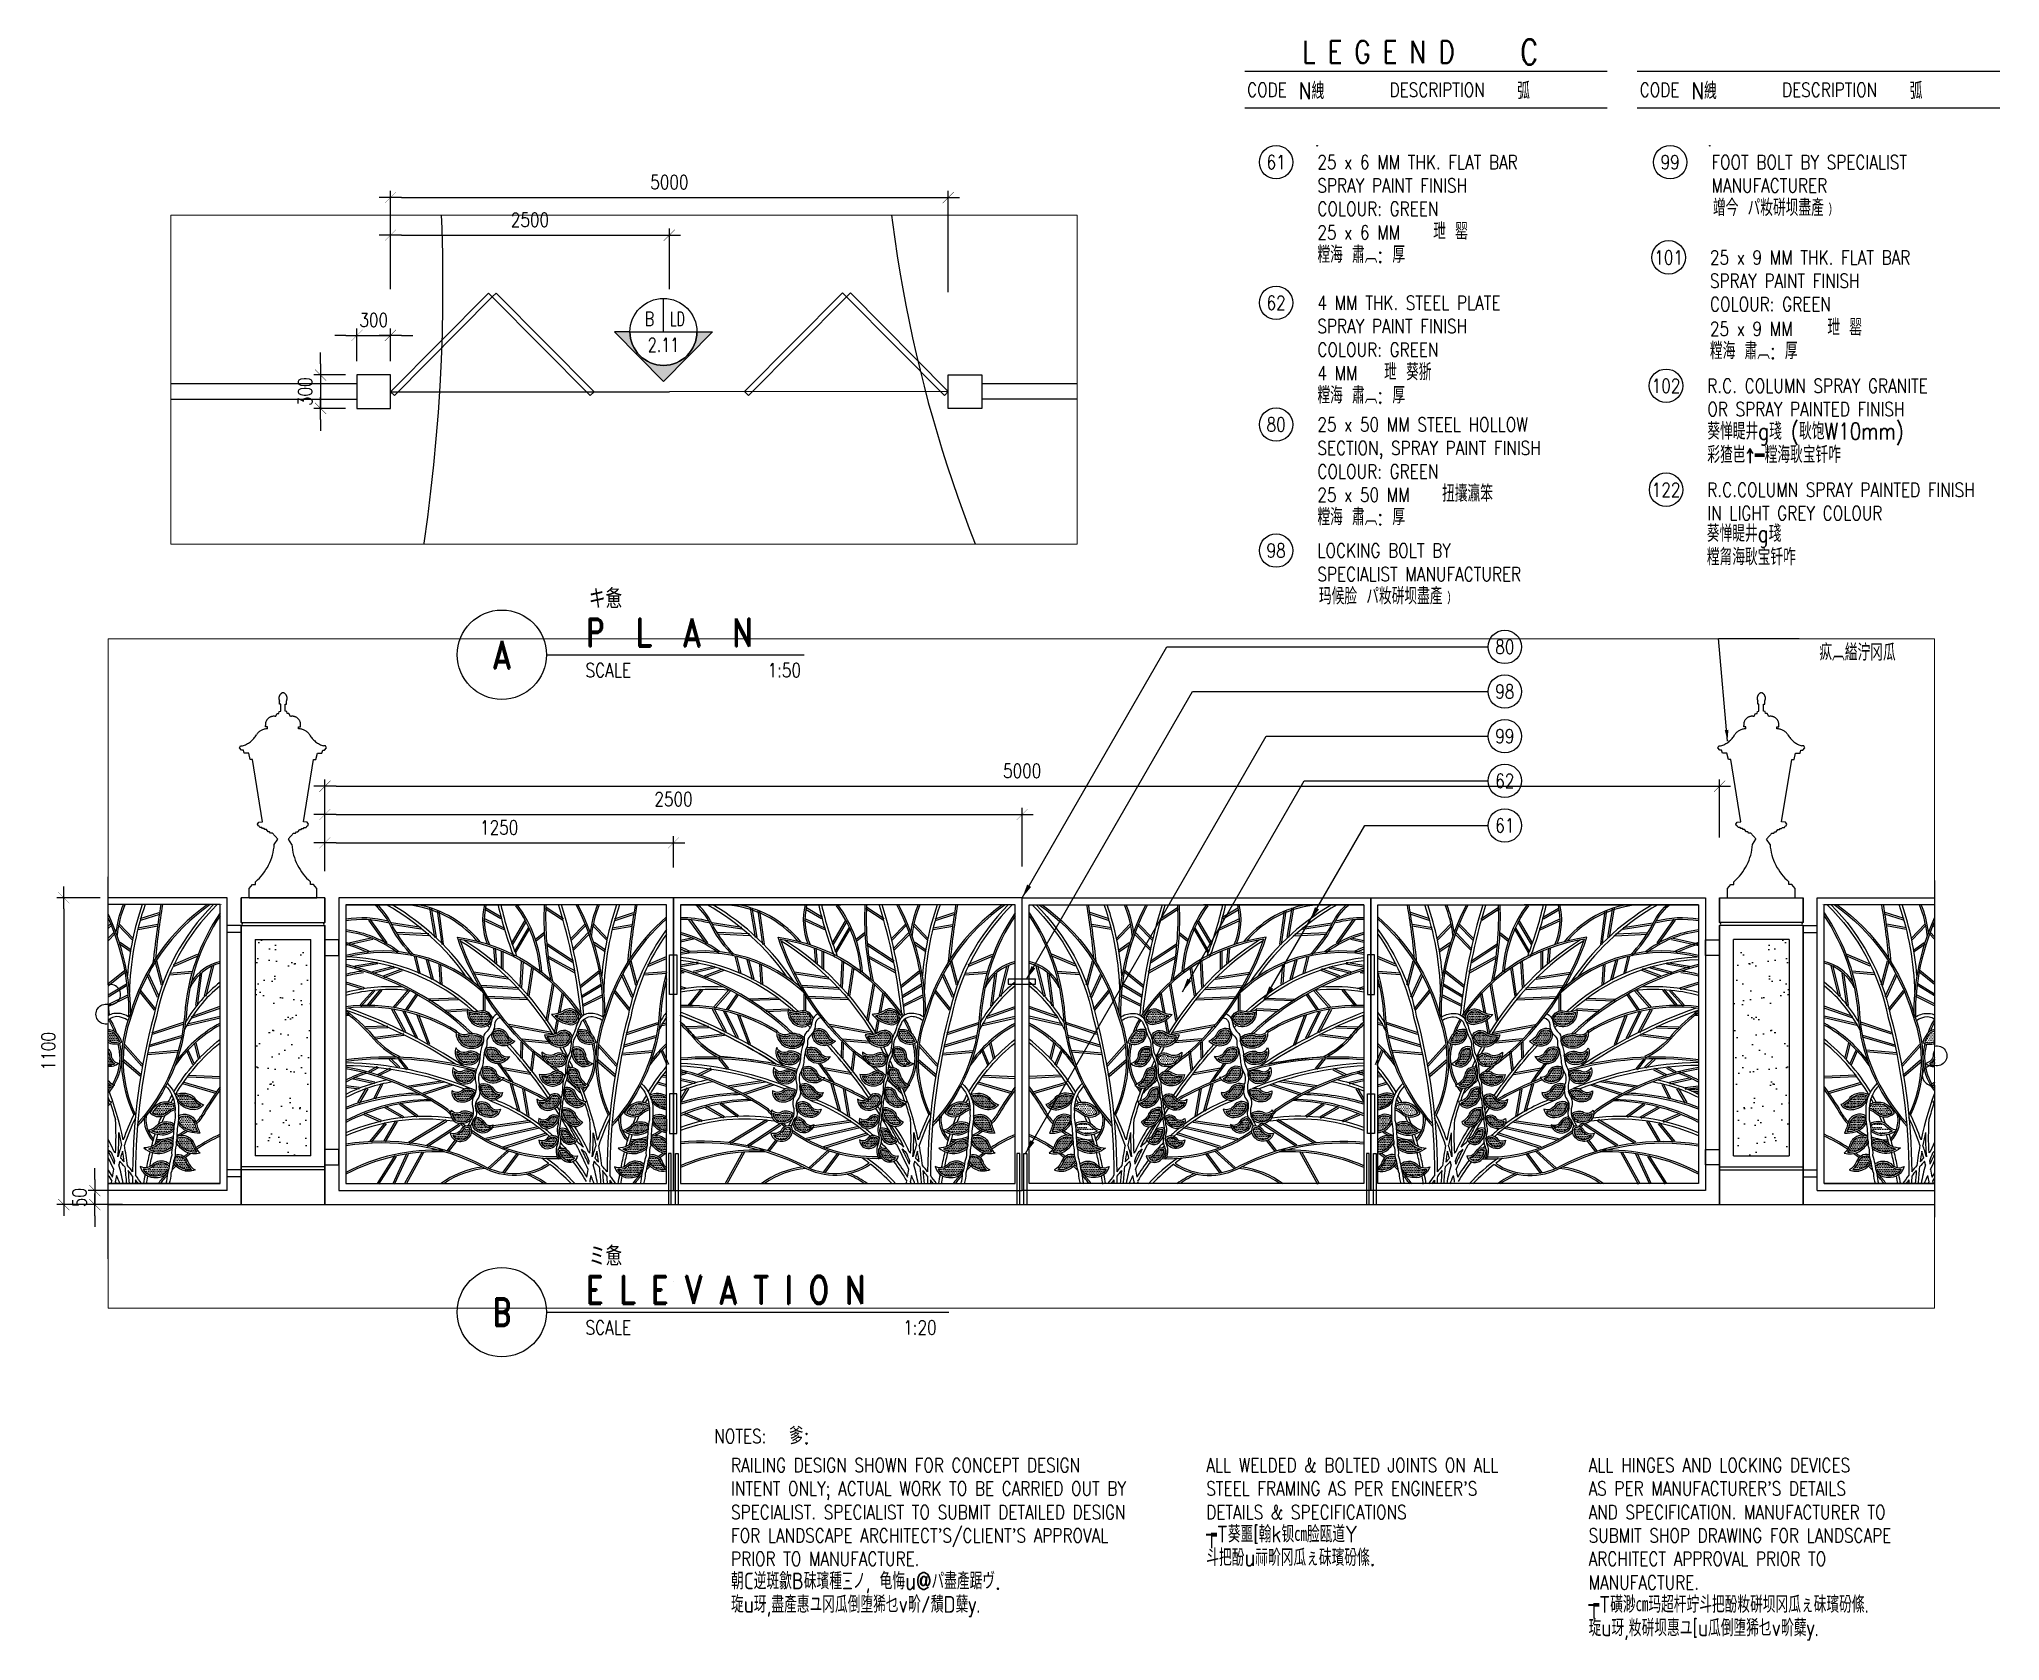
# Paper-space layout 'Layout1' of a CAD drawing. Extents: x 11 to 362, y 5 to 292.
# The model-space entities are those that its viewports show. They can reach past a viewport. Long polylines and large blocks are cut down to what shows.
import ezdxf
from ezdxf.enums import TextEntityAlignment as Align

# ---------------------------------------------------------------- set-up
doc = ezdxf.new("R2010")
doc.units = 0
doc.header["$LTSCALE"] = 5
doc.header["$MEASUREMENT"] = 0
doc.linetypes.add('HIDDEN', pattern=[0.375, 0.25, -0.125])
doc.layers.get('0').update_dxf_attribs({"linetype": 'CONTINUOUS'})
doc.layers.get('DEFPOINTS').update_dxf_attribs({"linetype": 'CONTINUOUS'})
for name, color, linetype in [('0-BCA', 33, 'CONTINUOUS'), ('0-CALLOUT', 7, 'CONTINUOUS'), ('0-DIM', 8, 'CONTINUOUS'), ('0-HATCH', 8, 'CONTINUOUS'), ('0-MISC', 2, 'CONTINUOUS'), ('0-T_BLOCK', 7, 'CONTINUOUS'), ('0-TBLOCK', 7, 'CONTINUOUS'), ('0-TEXT', 7, 'CONTINUOUS'), ('1', 8, 'CONTINUOUS'), ('2', 2, 'CONTINUOUS'), ('4', 4, 'CONTINUOUS'), ('5', 5, 'CONTINUOUS'), ('GRILLES', 1, 'CONTINUOUS'), ('GROUND', 2, 'CONTINUOUS'), ('ROAD', 3, 'CONTINUOUS'), ('VP', 7, 'CONTINUOUS')]:
    doc.layers.add(name, color=color, linetype=linetype)
doc.styles.add('CH30', font='romans.shx', dxfattribs={"width": 0.8, "height": 3, "bigfont": 'stsl.shx'})
doc.styles.add('CH45', font='romans.shx', dxfattribs={"width": 0.8, "height": 4.5, "bigfont": 'stsl.shx'})
doc.styles.add('CHIN2', font='romans.shx', dxfattribs={"width": 0.9, "bigfont": 'stmm.shx'})
doc.styles.add('CHINE', font='romans.shx', dxfattribs={"width": 0.8, "bigfont": 'stsl.shx'})
doc.styles.add('RD25', font='romand.shx', dxfattribs={"width": 0.8, "height": 2.5})
doc.styles.add('RD50', font='ROMAND.shx', dxfattribs={"width": 0.8, "height": 5})
doc.styles.add('ROMANS', font='romans.shx', dxfattribs={"width": 0.8, "bigfont": 'stsl.shx'})
doc.styles.add('RS', font='romans.shx', dxfattribs={"width": 0.8, "bigfont": 'stsl.shx'})
doc.styles.add('RS25', font='romans.shx', dxfattribs={"width": 0.8, "height": 2.5})
doc.styles.add('RS40', font='romans.shx', dxfattribs={"width": 0.8, "height": 4})
doc.dimstyles.new('ARR', dxfattribs={"dimscale": 0, "dimtxt": 2.5, "dimasz": 2.5, "dimexe": 1.25, "dimexo": 1, "dimgap": 2.5, "dimtad": 0, "dimdec": 4, "dimtxsty": 'RS25', "dimblk2": 'NONE', "dimsah": 1, "dimcen": 0, "dimclrd": 8, "dimclre": 8, "dimclrt": 7, "dimazin": 3, "dimtfac": 1, "dimtdec": 4, "dimtmove": 0, "dimatfit": 3, "dimtolj": 1, "dimtzin": 0})
doc.dimstyles.new('DOT', dxfattribs={"dimscale": 0, "dimtxt": 2.5, "dimasz": 2, "dimexe": 1.25, "dimexo": 1, "dimgap": 2.5, "dimtad": 0, "dimdec": 4, "dimtxsty": 'RS', "dimblk1": 'DOT', "dimblk2": 'DOT', "dimsah": 1, "dimcen": 0, "dimclrd": 8, "dimclre": 8, "dimclrt": 7, "dimazin": 3, "dimtfac": 1, "dimtdec": 4, "dimtmove": 0, "dimatfit": 3, "dimtolj": 1, "dimtzin": 0})
doc.dimstyles.new('TCK', dxfattribs={"dimtxt": 2.5, "dimasz": 2, "dimexe": 1.2, "dimexo": 2.5, "dimgap": 1.5, "dimtad": 1, "dimdec": 0, "dimlfac": -40, "dimrnd": 10, "dimtxsty": 'ROMANS', "dimblk1": 'TCK', "dimblk2": 'TCK', "dimsah": 1, "dimcen": 1.25, "dimdle": 1.25, "dimclrd": 8, "dimclre": 8, "dimclrt": 7, "dimazin": 3, "dimtfac": 1, "dimtdec": 0, "dimtix": 1, "dimtmove": 0, "dimatfit": 3, "dimtolj": 1})
pattern_1 = [(0, (-26037.5817, -16433.88), (3.125, 6.25), [0, -6.25])]
pattern_2 = [(0, (-27194.4056, -16432.0814), (3.1237505, 6.247501), [0, -6.247501])]
pattern_3 = [(180, (-65734.4, -16433.88), (-3.125, 6.25), [0, -6.25])]
pattern_4 = [(180, (-64577.576, -16432.0814), (-3.1237505, 6.247501), [0, -6.247501])]
pattern_5 = [(180, (-91771.9815, 0), (-3.125, 6.25), [0, -6.25])]
pattern_6 = [(0, (-24336.928, -16433.38), (3.125, 6.25), [0, -6.25])]
pattern_7 = [(180, (-67435.053, -16433.38), (-3.125, 6.25), [0, -6.25])]

psp = doc.layouts.get("Layout1")

# ---------------------------------------------------------------- texts
at = {"layer": '0-CALLOUT', "style": 'CH30', "width": 0.8}
psp.add_text('疭︹縊泞冈瓜', height=3, dxfattribs=at).set_placement((329.661, 180.41))
at = {"layer": '0-TBLOCK', "color": 7, "style": 'CHIN2', "width": 0.9}
psp.add_text('キ惫', height=3.5, dxfattribs=at).set_placement((109.073, 189.754))
at = {"layer": '0-TEXT', "width": 0.8}
for s, height, style, p in [('葵惮睼井g琖 (耿饱W10mm)', 3, 'CH30', (309.575, 220.037)), ('彩猹岜^━糛海耿宝钎咋', 3, 'CH30', (309.575, 215.837)), ('25 x 50 MM', 2.5, 'RS', (239.673, 208.883)), ('扭攮瀛笨', 3, 'CHINE', (262.03, 208.883)), ('糛海 肅︹: 厚', 3, 'CHINE', (239.673, 204.683)), ('┮Τ葵噩[翰k钡㎝脸瓯道Y', 3, 'CH30', (219.749, 22.403)), ('斗把酚u祘畍冈瓜ぇ砞璸砏絛.', 3, 'CH30', (219.749, 18.203)), ('┮Τ磺渺㎝玛超杆竚斗把酚籹硑坝冈瓜ぇ砞璸砏絛.', 3, 'CH30', (288.289, 9.803)), ('琁u玡,籹硑坝惠ユ[u瓜倒堕狶乜v畍糵у.', 3, 'CH30', (288.289, 5.603))]:
    psp.add_text(s, height=height, dxfattribs=dict(at, style=style)).set_placement(p)

msp = doc.modelspace()

# ---------------------------------------------------------------- blocks, each defined once
blk = doc.blocks.new('AS-NSLN')
at = {"color": 4, "style": 'RD25', "width": 0.8}
blk.add_attdef('NOTES:', (-13, 5.2), '', height=2.5, dxfattribs=at)
at = {"style": 'RS25', "width": 0.8}
for tag, p in [('NOTE1', (-10, 0)), ('NOTE2', (-10, -4.2)), ('NOTE3', (-10, -8.4)), ('NOTE4', (-10, -12.6)), ('NOTE5', (-10, -16.8)), ('NOTE6', (-10, -21))]:
    blk.add_attdef(tag, p, '', height=2.5, dxfattribs=at)
blk = doc.blocks.new('RAILING')
blk.add_blockref('AS-NSLN', (10, 0)).add_auto_attribs({'NOTES:': 'NOTES:', 'NOTE1': 'RAILING DESIGN SHOWN FOR CONCEPT DESIGN', 'NOTE2': 'INTENT ONLY; ACTUAL WORK TO BE CARRIED OUT BY', 'NOTE3': 'SPECIALIST. SPECIALIST TO SUBMIT DETAILED DESIGN ', 'NOTE4': "FOR LANDSCAPE ARCHITECT'S/CLIENT'S APPROVAL", 'NOTE5': 'PRIOR TO MANUFACTURE.'})
at = {"color": 4, "style": 'CHIN2', "width": 0.9}
blk.add_text('爹:', height=3, dxfattribs=at).set_placement((10.4, 5.01))
at = {"style": 'CH30', "width": 0.8}
for s, p in [('朝C逆斑歙B砞璸種Ξノ, 龟悔u@パ盡產踞ヴ.', (0, -21)), ('琁u玡,盡產惠ユ冈瓜倒堕狶乜v畍/穨D糵у.', (0, -25.2))]:
    blk.add_text(s, height=3, dxfattribs=at).set_placement(p)
blk = doc.blocks.new('A$C564E3661')
at = {"layer": '0-TEXT'}
blk.add_blockref('RAILING', (2.62, 26.2), dxfattribs=at)
blk = doc.blocks.new('AS-TITL')
blk.add_circle((8, 0), 8)
at = {"style": 'RS25', "width": 0.8}
blk.add_text('SCALE', height=2.5, dxfattribs=at).set_placement((23, -4))
at = {"style": 'RD50', "width": 0.8}
blk.add_attdef('TITLE', text='', height=5, dxfattribs=at).set_placement((23, 4), align=Align.MIDDLE_LEFT)
at = {"style": 'RS25', "width": 0.8}
blk.add_attdef('SCALE', text='', height=2.5, dxfattribs=at).set_placement((92.32, -4), align=Align.RIGHT)
blk = doc.blocks.new('ELEV')
at = {"layer": '0-TBLOCK', "color": 7, "style": 'CHIN2', "width": 0.9}
blk.add_text('ミ惫', height=3.5, dxfattribs=at).set_placement((0.59, 4.26))
blk = doc.blocks.new('AS-LGNO')
at = {"color": 1}
blk.add_circle((-7.4, 1.25), 3, dxfattribs=at)
at = {"style": 'RS25', "width": 0.8}
blk.add_attdef('NO', text='', height=2.5, dxfattribs=at).set_placement((-7.4, 1.25), align=Align.MIDDLE)
for tag, p in [('DESCRIPTION1', (0, 0)), ('DESCRIPTION2', (0, -4.2)), ('DESCRIPTION3', (0, -8.4)), ('DESCRIPTION4', (0, -12.6)), ('DESCRIPTION5', (0, -16.8)), ('DESCRIPTION6', (0, -21))]:
    blk.add_attdef(tag, p, '', height=2.5, dxfattribs=at)
blk = doc.blocks.new('CH099')
at = {"layer": '0-TEXT'}
blk.add_blockref('AS-LGNO', (0, 0), dxfattribs=at).add_auto_attribs({'NO': '99', 'DESCRIPTION1': 'FOOT BOLT BY SPECIALIST ', 'DESCRIPTION2': 'MANUFACTURER'})
at = {"layer": '0-TEXT', "style": 'CHINE', "width": 0.8}
blk.add_text('竲今 パ籹硑坝盡產﹚', height=3, dxfattribs=at).set_placement((0.27, -8.4))
blk = doc.blocks.new('CH098')
at = {"layer": '0-TEXT'}
blk.add_blockref('AS-LGNO', (0, 0), dxfattribs=at).add_auto_attribs({'NO': '98', 'DESCRIPTION1': 'LOCKING BOLT BY ', 'DESCRIPTION2': 'SPECIALIST MANUFACTURER'})
at = {"layer": '0-TEXT', "style": 'CHINE', "width": 0.8}
blk.add_text('玛候脸 パ籹硑坝盡產﹚', height=3, dxfattribs=at).set_placement((0.27, -8.4))
blk = doc.blocks.new('AS-LGTC')
for p, q in [((-8, -6), (-73, -6)), ((-8, -12.6), (-73, -12.6))]:
    blk.add_line(p, q)
at = {"color": 11}
blk.add_circle((-60, -19.3), 0.0625, dxfattribs=at)
at = {"style": 'RS25', "width": 0.8}
for s, p in [('CODE', (-69, -9.3)), ('DESCRIPTION', (-38.5, -9.3))]:
    blk.add_text(s, height=2.5, dxfattribs=at).set_placement(p, align=Align.MIDDLE)
at = {"color": 4, "width": 0.8}
for tag, height, style, p in [('LEGEND', 4, 'RS40', (-49, -2.5)), ('LEGCHI', 4.5, 'CH45', (-22, -2.5))]:
    blk.add_attdef(tag, text='', height=height, dxfattribs=dict(at, style=style)).set_placement(p, align=Align.MIDDLE)
at = {"layer": '0-TEXT', "style": 'CH30', "width": 0.8}
for s, p in [('N絏', (-61, -9.3)), ('弧', (-23, -9.3))]:
    blk.add_text(s, height=3, dxfattribs=at).set_placement(p, align=Align.MIDDLE)
blk = doc.blocks.new('CH062')
at = {"layer": '0-TEXT'}
blk.add_blockref('AS-LGNO', (0, 0), dxfattribs=at).add_auto_attribs({'NO': '62', 'DESCRIPTION1': '4 MM THK. STEEL PLATE', 'DESCRIPTION2': 'SPRAY PAINT FINISH', 'DESCRIPTION3': 'COLOUR: GREEN'})
at = {"style": 'CHINE', "width": 0.8}
blk.add_text('玴 葵狾 ', height=3, dxfattribs=at).set_placement((11.97, -12.65))
at = {"layer": '0-TEXT', "width": 0.8}
for s, height, style, p in [('4 MM', 2.5, 'ROMANS', (0, -12.6)), ('糛海 肅︹: 厚', 3, 'CHINE', (0, -16.8))]:
    blk.add_text(s, height=height, dxfattribs=dict(at, style=style)).set_placement(p)
blk = doc.blocks.new('L-2')
at = {"color": 1}
blk.add_circle((-7.4, 1.25), 3, dxfattribs=at)
at = {"style": 'ROMANS', "width": 0.8}
blk.add_attdef('-', text='', height=2.5, dxfattribs=at).set_placement((-7.4, 1.25), align=Align.MIDDLE)
for tag, p in [('TEXT1', (0, 0)), ('TEXT2', (0, -4.2)), ('TEXT3', (0, -8.4))]:
    blk.add_attdef(tag, p, '', height=2.5, dxfattribs=at)
blk = doc.blocks.new('CH061')
at = {"layer": '0-TEXT'}
ref = blk.add_blockref('L-2', (0, 0), dxfattribs=at)
ref.add_attrib('-', '61', dxfattribs={"layer": '0', "height": 2.5, "style": 'ROMANS', "width": 0.8}).set_placement((-7.4, 1.25), align=Align.MIDDLE)
ref.add_attrib('TEXT1', '25 x 6 MM THK. FLAT BAR', (0, 0), dxfattribs={"layer": '0', "height": 2.5, "style": 'ROMANS', "width": 0.8})
ref.add_attrib('TEXT2', 'SPRAY PAINT FINISH ', (0, -4.2), dxfattribs={"layer": '0', "height": 2.5, "style": 'ROMANS', "width": 0.8})
ref.add_attrib('TEXT3', 'COLOUR: GREEN', (0, -8.35), dxfattribs={"layer": '0', "height": 2.5, "style": 'ROMANS', "width": 0.8})
at = {"style": 'CHINE', "width": 0.8}
blk.add_text('玴 罂 ', height=3, dxfattribs=at).set_placement((20.77, -12.65))
at = {"layer": '0-TEXT', "width": 0.8}
for s, height, style, p in [('25 x 6 MM', 2.5, 'ROMANS', (0, -12.6)), ('糛海 肅︹: 厚', 3, 'CHINE', (0, -16.8))]:
    blk.add_text(s, height=height, dxfattribs=dict(at, style=style)).set_placement(p)
blk = doc.blocks.new('TCK')
at = {"color": 0, "linetype": 'BYBLOCK'}
blk.add_line((-1, 0), (1, 0), dxfattribs=at)
at = {"color": 11, "linetype": 'BYBLOCK', "const_width": 0.0375}
blk.add_lwpolyline([(0.5, 0.5), (-0.5, -0.5)], dxfattribs=at)
blk = doc.blocks.new('*D28')
at = {"color": 8, "linetype": 'BYBLOCK'}
for p, q in [((73.51, 246.99), (73.51, 264.61)), ((173.51, 246.43), (173.51, 264.61)), ((75.51, 263.41), (171.51, 263.41))]:
    blk.add_line(p, q, dxfattribs=at)
at = {"layer": 'DEFPOINTS', "color": 0, "linetype": 'BYBLOCK'}
for p in [(173.51, 263.41), (73.51, 244.49), (173.51, 243.93)]:
    blk.add_point(p, dxfattribs=at)
at = {"color": 8, "linetype": 'BYBLOCK', "xscale": 2, "yscale": 2, "zscale": 2, "rotation": 180}
blk.add_blockref('TCK', (73.51, 263.41), dxfattribs=at)
at = {"color": 8, "linetype": 'BYBLOCK', "xscale": 2, "yscale": 2, "zscale": 2}
blk.add_blockref('TCK', (173.51, 263.41), dxfattribs=at)
at = {"color": 7, "linetype": 'BYBLOCK', "insert": (123.51, 266.16), "char_height": 2.5, "attachment_point": 5, "style": 'ROMANS'}
blk.add_mtext('\\A1;5000', dxfattribs=at)
blk = doc.blocks.new('*D29')
at = {"color": 8, "linetype": 'BYBLOCK'}
for p, q in [((67.51, 234.12), (67.51, 239.92)), ((73.51, 234.12), (73.51, 239.92)), ((65.51, 238.72), (63.51, 238.72)), ((67.51, 238.72), (73.51, 238.72)), ((75.51, 238.72), (77.51, 238.72))]:
    blk.add_line(p, q, dxfattribs=at)
at = {"layer": 'DEFPOINTS', "color": 0, "linetype": 'BYBLOCK'}
for p in [(73.51, 238.72), (67.51, 231.62), (73.51, 231.62)]:
    blk.add_point(p, dxfattribs=at)
at = {"color": 8, "linetype": 'BYBLOCK', "xscale": 2, "yscale": 2, "zscale": 2}
blk.add_blockref('TCK', (67.51, 238.72), dxfattribs=at)
at = {"color": 8, "linetype": 'BYBLOCK', "xscale": 2, "yscale": 2, "zscale": 2, "rotation": 180}
blk.add_blockref('TCK', (73.51, 238.72), dxfattribs=at)
at = {"color": 7, "linetype": 'BYBLOCK', "insert": (70.51, 241.47), "char_height": 2.5, "attachment_point": 5, "style": 'ROMANS'}
blk.add_mtext('\\A1;300', dxfattribs=at)
blk = doc.blocks.new('*D30')
at = {"color": 8, "linetype": 'BYBLOCK'}
for p, q in [((60.98, 233.62), (60.98, 235.62)), ((65.43, 231.62), (59.78, 231.62)), ((60.98, 231.62), (60.98, 225.62)), ((65.43, 225.62), (59.78, 225.62)), ((60.98, 223.62), (60.98, 221.62))]:
    blk.add_line(p, q, dxfattribs=at)
at = {"layer": 'DEFPOINTS', "color": 0, "linetype": 'BYBLOCK'}
for p in [(67.93, 231.62), (60.98, 225.62), (67.93, 225.62)]:
    blk.add_point(p, dxfattribs=at)
at = {"color": 8, "linetype": 'BYBLOCK', "xscale": 2, "yscale": 2, "zscale": 2}
for p, rotation in [((60.98, 231.62), 270), ((60.98, 225.62), 90)]:
    blk.add_blockref('TCK', p, dxfattribs=dict(at, rotation=rotation))
at = {"color": 7, "linetype": 'BYBLOCK', "insert": (58.23, 228.62), "char_height": 2.5, "attachment_point": 5, "rotation": 90, "style": 'ROMANS'}
blk.add_mtext('\\A1;300', dxfattribs=at)
blk = doc.blocks.new('*D31')
at = {"color": 8, "linetype": 'BYBLOCK'}
for p, q in [((73.51, 246.99), (73.51, 257.86)), ((75.51, 256.66), (121.51, 256.66)), ((123.51, 246.99), (123.51, 257.86))]:
    blk.add_line(p, q, dxfattribs=at)
at = {"layer": 'DEFPOINTS', "color": 0, "linetype": 'BYBLOCK'}
for p in [(123.51, 256.66), (73.51, 244.49), (123.51, 244.49)]:
    blk.add_point(p, dxfattribs=at)
at = {"color": 8, "linetype": 'BYBLOCK', "xscale": 2, "yscale": 2, "zscale": 2, "rotation": 180}
blk.add_blockref('TCK', (73.51, 256.66), dxfattribs=at)
at = {"color": 8, "linetype": 'BYBLOCK', "xscale": 2, "yscale": 2, "zscale": 2}
blk.add_blockref('TCK', (123.51, 256.66), dxfattribs=at)
at = {"color": 7, "linetype": 'BYBLOCK', "insert": (98.51, 259.41), "char_height": 2.5, "attachment_point": 5, "style": 'ROMANS'}
blk.add_mtext('\\A1;2500', dxfattribs=at)
blk = doc.blocks.new('*D32')
at = {"color": 8, "linetype": 'BYBLOCK'}
for p, q in [((61.75, 148.74), (61.75, 159.11)), ((311.75, 148.74), (311.75, 159.11)), ((63.75, 157.91), (309.75, 157.91))]:
    blk.add_line(p, q, dxfattribs=at)
at = {"layer": 'DEFPOINTS', "color": 0, "linetype": 'BYBLOCK'}
for p in [(311.75, 157.91), (61.75, 146.24), (311.75, 146.24)]:
    blk.add_point(p, dxfattribs=at)
at = {"color": 8, "linetype": 'BYBLOCK', "xscale": 2, "yscale": 2, "zscale": 2, "rotation": 180}
blk.add_blockref('TCK', (61.75, 157.91), dxfattribs=at)
at = {"color": 8, "linetype": 'BYBLOCK', "xscale": 2, "yscale": 2, "zscale": 2}
blk.add_blockref('TCK', (311.75, 157.91), dxfattribs=at)
at = {"color": 7, "linetype": 'BYBLOCK', "insert": (186.75, 160.66), "char_height": 2.5, "attachment_point": 5, "style": 'ROMANS'}
blk.add_mtext('\\A1;5000', dxfattribs=at)
blk = doc.blocks.new('*D33')
at = {"color": 8, "linetype": 'BYBLOCK'}
for p, q in [((21.45, 137.95), (13.73, 137.95)), ((14.93, 135.95), (14.93, 84.95)), ((21.45, 82.95), (13.73, 82.95))]:
    blk.add_line(p, q, dxfattribs=at)
at = {"layer": 'DEFPOINTS', "color": 0, "linetype": 'BYBLOCK'}
for p in [(23.95, 137.95), (14.93, 82.95), (23.95, 82.95)]:
    blk.add_point(p, dxfattribs=at)
at = {"color": 8, "linetype": 'BYBLOCK', "xscale": 2, "yscale": 2, "zscale": 2}
for p, rotation in [((14.93, 137.95), 90), ((14.93, 82.95), 270)]:
    blk.add_blockref('TCK', p, dxfattribs=dict(at, rotation=rotation))
at = {"color": 7, "linetype": 'BYBLOCK', "insert": (12.18, 110.45), "char_height": 2.5, "attachment_point": 5, "rotation": 90, "style": 'ROMANS'}
blk.add_mtext('\\A1;1100', dxfattribs=at)
blk = doc.blocks.new('*D34')
at = {"color": 8, "linetype": 'BYBLOCK'}
for p, q in [((20.52, 87.45), (20.52, 89.45)), ((25.48, 85.45), (19.32, 85.45)), ((20.52, 85.45), (20.52, 82.95)), ((25.48, 82.95), (19.32, 82.95)), ((20.52, 80.95), (20.52, 78.95))]:
    blk.add_line(p, q, dxfattribs=at)
at = {"layer": 'DEFPOINTS', "color": 0, "linetype": 'BYBLOCK'}
for p in [(27.98, 85.45), (20.52, 82.95), (27.98, 82.95)]:
    blk.add_point(p, dxfattribs=at)
at = {"color": 8, "linetype": 'BYBLOCK', "xscale": 2, "yscale": 2, "zscale": 2}
for p, rotation in [((20.52, 85.45), 270), ((20.52, 82.95), 90)]:
    blk.add_blockref('TCK', p, dxfattribs=dict(at, rotation=rotation))
at = {"color": 7, "linetype": 'BYBLOCK', "insert": (17.77, 84.2), "char_height": 2.5, "attachment_point": 5, "rotation": 90, "style": 'ROMANS'}
blk.add_mtext('\\A1;50', dxfattribs=at)
blk = doc.blocks.new('*D35')
at = {"color": 8, "linetype": 'BYBLOCK'}
for p, q in [((61.75, 151.24), (61.75, 154.06)), ((63.75, 152.86), (184.75, 152.86)), ((186.75, 143.55), (186.75, 154.06))]:
    blk.add_line(p, q, dxfattribs=at)
at = {"layer": 'DEFPOINTS', "color": 0, "linetype": 'BYBLOCK'}
for p in [(186.75, 152.86), (61.75, 148.74), (186.75, 141.05)]:
    blk.add_point(p, dxfattribs=at)
at = {"color": 8, "linetype": 'BYBLOCK', "xscale": 2, "yscale": 2, "zscale": 2, "rotation": 180}
blk.add_blockref('TCK', (61.75, 152.86), dxfattribs=at)
at = {"color": 8, "linetype": 'BYBLOCK', "xscale": 2, "yscale": 2, "zscale": 2}
blk.add_blockref('TCK', (186.75, 152.86), dxfattribs=at)
at = {"color": 7, "linetype": 'BYBLOCK', "insert": (124.25, 155.61), "char_height": 2.5, "attachment_point": 5, "style": 'ROMANS'}
blk.add_mtext('\\A1;2500', dxfattribs=at)
blk = doc.blocks.new('*D36')
at = {"color": 8, "linetype": 'BYBLOCK'}
for p, q in [((61.75, 142.72), (61.75, 148.98)), ((63.75, 147.78), (122.25, 147.78)), ((124.25, 143.34), (124.25, 148.98))]:
    blk.add_line(p, q, dxfattribs=at)
at = {"layer": 'DEFPOINTS', "color": 0, "linetype": 'BYBLOCK'}
for p in [(124.25, 147.78), (124.25, 140.84), (61.75, 140.22)]:
    blk.add_point(p, dxfattribs=at)
at = {"color": 8, "linetype": 'BYBLOCK', "xscale": 2, "yscale": 2, "zscale": 2, "rotation": 180}
blk.add_blockref('TCK', (61.75, 147.78), dxfattribs=at)
at = {"color": 8, "linetype": 'BYBLOCK', "xscale": 2, "yscale": 2, "zscale": 2}
blk.add_blockref('TCK', (124.25, 147.78), dxfattribs=at)
at = {"color": 7, "linetype": 'BYBLOCK', "insert": (93, 150.53), "char_height": 2.5, "attachment_point": 5, "style": 'ROMANS'}
blk.add_mtext('\\A1;1250', dxfattribs=at)
blk = doc.blocks.new('AS-NOTK')
at = {"color": 1}
blk.add_circle((0, 0), 3, dxfattribs=at)
blk = doc.blocks.new('_NONE')
at = {"color": 0, "linetype": 'BYBLOCK'}
blk.add_circle((0, 0), 0.25, dxfattribs=at)
blk = doc.blocks.new('AS-SARR')
blk.add_hatch(color=256).paths.add_polyline_path([(-8.8, 0), (-6, 0, -1), (6, 0), (8.8, 0), (0, 8.87)])
for p, q in [((0, 8.87), (-8.8, 0)), ((0, 8.87), (8.8, 0)), ((-6, 0), (-8.8, 0)), ((6, 0), (8.8, 0))]:
    blk.add_line(p, q)
blk.add_arc((0, 0), 6, 0, 180)
blk = doc.blocks.new('AS-DREF')
at = {"color": 2}
for p, q in [((0, 0), (0, 6)), ((-6, 0), (6, 0))]:
    blk.add_line(p, q, dxfattribs=at)
blk.add_circle((0, 0), 6)
at = {"style": 'RS25'}
for tag, width, p in [('Z', 0.75, (-2.5, 2.31)), ('TYP', 0.65, (2.5, 2.31))]:
    blk.add_attdef(tag, text='', height=2.5, dxfattribs=dict(at, width=width)).set_placement(p, align=Align.MIDDLE)
blk = doc.blocks.new('_DOT')
at = {"color": 0, "linetype": 'BYBLOCK'}
blk.add_line((-0.5, 0), (-1, 0), dxfattribs=at)
at = {"color": 0, "linetype": 'BYBLOCK', "const_width": 0.5}
blk.add_lwpolyline([(-0.25, 0, 1), (0.25, 0, 1)], format="xyb", close=True, dxfattribs=at)
blk = doc.blocks.new('122')
blk.add_blockref('AS-LGNO', (7.4, -1.25)).add_auto_attribs({'NO': '122', 'DESCRIPTION1': 'R.C.COLUMN SPRAY PAINTED FINISH', 'DESCRIPTION2': 'IN LIGHT GREY COLOUR'})
at = {"layer": '0-TEXT', "style": 'CH30', "width": 0.8}
for s, p in [('葵惮睼井g琖 ', (7.31, -9.34)), ('糛甮海耿宝钎咋', (7.31, -13.54))]:
    blk.add_text(s, height=3, dxfattribs=at).set_placement(p)
blk = doc.blocks.new('CH0101')
blk.add_blockref('AS-LGNO', (0, 0)).add_auto_attribs({'NO': '101', 'DESCRIPTION1': '25 x 9 MM THK. FLAT BAR', 'DESCRIPTION2': 'SPRAY PAINT FINISH', 'DESCRIPTION3': 'COLOUR: GREEN'})
at = {"width": 0.8}
for s, height, style, p in [('25 x 9 MM', 2.5, 'RS25', (0, -12.8)), ('玴 罂 ', 3, 'CH30', (21.06, -12.8)), ('糛海 肅︹: 厚', 3, 'CHINE', (0, -17))]:
    blk.add_text(s, height=height, dxfattribs=dict(at, style=style)).set_placement(p)
blk = doc.blocks.new('A$C28F35AD2')
at = {"layer": 'GRILLES', "linetype": 'HIDDEN'}
blk.add_lwpolyline([(0, 790.3), (97.7, 790.3), (97.7, 807.5), (0, 807.5)], close=True, dxfattribs=at)
for points in [[(41.5, 0), (41.5, 183.5), (31.5, 183.5), (31.5, 0)], [(56.9, 0), (56.9, 183.5), (66.9, 183.5), (66.9, 0)]]:
    blk.add_lwpolyline(points, dxfattribs=at)

# ---------------------------------------------------------------- dimensions: what is measured, and where the dimension line sits
at = {"layer": '0-DIM'}
for base, p1, p2, override, picture, middle in [((173.508, 263.413), (73.508, 244.492), (173.508, 243.931), {"dimlfac": 50}, '*D28', (123.508, 266.163)), ((123.508, 256.662), (73.508, 244.492), (123.508, 244.492), {"dimlfac": 50}, '*D31', (98.508, 259.412)), ((73.508, 238.722), (67.508, 231.622), (73.508, 231.622), {"dimlfac": 50}, '*D29', (70.508, 241.472)), ((311.749, 157.906), (61.749, 146.245), (311.749, 146.245), {"dimlfac": 20}, '*D32', (186.749, 160.656)), ((186.749, 152.862), (61.749, 148.745), (186.749, 141.05), {"dimlfac": 20}, '*D35', (124.249, 155.612)), ((124.249, 147.784), (61.749, 140.221), (124.249, 140.842), {"dimlfac": 20}, '*D36', (92.999, 150.534))]:
    dim = psp.add_linear_dim(base=base, p1=p1, p2=p2, dimstyle='TCK', override=override, dxfattribs=at)
    dim.commit()
    dim.dimension.update_dxf_attribs({"geometry": picture, "text_midpoint": middle})
for base, p1, p2, override, picture, middle in [((60.981, 225.622), (67.931, 231.622), (67.931, 225.622), {"dimlfac": 50}, '*D30', (58.231, 228.622)), ((14.934, 82.949), (23.95, 137.949), (23.95, 82.949), {"dimlfac": 20}, '*D33', (12.184, 110.449)), ((20.525, 82.949), (27.985, 85.449), (27.985, 82.949), {"dimlfac": 20}, '*D34', (17.775, 84.199))]:
    dim = psp.add_linear_dim(base=base, p1=p1, p2=p2, angle=90, dimstyle='TCK', override=override, dxfattribs=at)
    dim.commit()
    dim.dimension.update_dxf_attribs({"geometry": picture, "text_midpoint": middle})

# ---------------------------------------------------------------- hatches: boundary and pattern name
at = {"layer": '0-HATCH'}
h = msp.add_hatch(dxfattribs=at)
h.set_pattern_fill('AR-SAND', color=2, scale=50, style=0)
h.set_pattern_definition([(142.5, (-91771.98, 0), (3.14967, 96.34119), [0, -76, 0, -85, 0, -81.25]), (172.5, (-91771.98, 0), (-88.48884, 141.1073), [0, -41, 0, -68.5, 0, -26.25]), (212.5, (-91710.48, 0), (-155.7071, 0.28295), [0, -25, 0, -90, 0, -117.5]), (222.5, (-91710.48, 0), (-150.30633, 43.88378), [0, -12.5, 0, -59, 0, -67.5])])
h.paths.add_polyline_path([(-48436, -12084.1), (-48636, -12084.1), (-48636, -12859.7), (-48436, -12859.7)])
h = msp.add_hatch(dxfattribs=at)
h.set_pattern_fill('AR-SAND', color=2, scale=50, style=0)
h.paths.add_polyline_path([(-43336, -12859.7), (-43136, -12859.7), (-43136, -12084.1), (-43336, -12084.1)])
at = {"layer": '0-T_BLOCK'}
h = msp.add_hatch(dxfattribs=at)
h.set_pattern_fill('DOTS', color=2, scale=100, style=0)
h.set_pattern_definition(pattern_7)
h.paths.add_polyline_path([(-49155.9, -12450.4, 0.237244), (-49122, -12450.2, 0.105699), (-49142.3, -12419.1, 0.175439), (-49174.6, -12413.1, 0.397699)])
h.paths.add_polyline_path([(-49249.1, -12424.1, -0.135102), (-49290.7, -12432.6, 0.331679), (-49233.9, -12463.3, 0.310147), (-49206, -12431.9, 0.543135)])
h.paths.add_polyline_path([(-49204.6, -12383.4, 0.206557), (-49182.1, -12372.4, 0.678632), (-49226.7, -12344.3, -0.100632), (-49261.3, -12357.4, 0.164112)])
h = msp.add_hatch(dxfattribs=at)
h.set_pattern_fill('DOTS', color=2, scale=100, style=0)
h.set_pattern_definition(pattern_3)
h.paths.add_polyline_path([(-47750.5, -12459.1, 0.179163), (-47715.8, -12450.4, -0.154289), (-47737.9, -12427.3, 0.482854), (-47780.9, -12415, 0.461066)])
h.paths.add_polyline_path([(-47790.3, -12369.2, 0.418152), (-47830.2, -12347.6, -0.175458), (-47869.3, -12344.5, 0.417538), (-47822.5, -12391.7, 0.279623)])
h.paths.add_polyline_path([(-47868.4, -12428.9, -0.256991), (-47909.5, -12425.3, 0.38732), (-47857.5, -12468.5, 0.343085), (-47821.4, -12441, 0.238603)])
h.paths.add_polyline_path([(-47764.2, -12492.2, 0.389161), (-47804, -12478.9, 0.456924), (-47773.3, -12522.5, 0.24176), (-47736.8, -12510.8, -0.243716)])
h.paths.add_polyline_path([(-47870.1, -12491.2, -0.33145), (-47912.7, -12486.4, 0.442508), (-47874, -12526.3, 0.426582), (-47836.1, -12502.4, 0.226597)])
h.paths.add_polyline_path([(-47792.3, -12591.8, 0.23301), (-47755.8, -12583.6, -0.260347), (-47779.1, -12559.7, 0.39265), (-47817.9, -12548.2, 0.495449)])
h.paths.add_polyline_path([(-47851.8, -12565.4, 0.200376), (-47884.4, -12559.6, -0.320781), (-47922.2, -12557.3, 0.373248), (-47888.6, -12595.4, 0.475515)])
h.paths.add_polyline_path([(-47800.7, -12651.9, 0.39085), (-47758.4, -12639.9, -0.251251), (-47787.4, -12622.3, 0.326721), (-47825.8, -12608.2, 0.3487)])
h.paths.add_polyline_path([(-47883.3, -12625.7, -0.301065), (-47924.4, -12636.8, 0.393018), (-47892.1, -12660.8, 0.339354), (-47851.2, -12630.1, 0.228285)])
h.paths.add_polyline_path([(-47802.1, -12715.5, 0.353449), (-47765.7, -12700.9, -0.283595), (-47800.2, -12683.1, 0.420371), (-47837.9, -12676.5, 0.418172)])
h.paths.add_polyline_path([(-47929.2, -12707.6, 0.413856), (-47899, -12738, 0.293768), (-47858.4, -12714.9, 0.251352), (-47892, -12706.9, -0.30026)])
h.paths.add_polyline_path([(-47836, -12767, 0.426612), (-47792.1, -12757.3, -0.274357), (-47819, -12743.7, 0.246148), (-47842.6, -12726.3, 0.53355)])
h.paths.add_polyline_path([(-47927.4, -12786.6, 0.501929), (-47874.6, -12791.2, 0.343134), (-47868.3, -12758.1, 0.313802), (-47894.8, -12772.6, -0.234383)])
h = msp.add_hatch(dxfattribs=at)
h.set_pattern_fill('DOTS', color=2, scale=100, style=0)
h.set_pattern_definition(pattern_3)
h.paths.add_polyline_path([(-47455.3, -12450.9, 0.237244), (-47421.3, -12450.7, 0.105699), (-47441.6, -12419.6, 0.175439), (-47473.9, -12413.6, 0.397699)])
h.paths.add_polyline_path([(-47548.5, -12424.6, -0.135102), (-47590, -12433.1, 0.331679), (-47533.3, -12463.8, 0.310147), (-47505.4, -12432.4, 0.543135)])
h.paths.add_polyline_path([(-47503.9, -12383.9, 0.206557), (-47481.5, -12372.9, 0.678632), (-47526.1, -12344.8, -0.100632), (-47560.6, -12357.9, 0.164112)])
h = msp.add_hatch(dxfattribs=at)
h.set_pattern_fill('DOTS', color=2, scale=99.960016, style=0)
h.set_pattern_definition(pattern_4)
h.paths.add_polyline_path([(-46600.9, -12458.9, 0.179163), (-46566.2, -12450.2, -0.154289), (-46588.3, -12427.1, 0.482854), (-46631.2, -12414.8, 0.461066)])
h.paths.add_polyline_path([(-46640.7, -12369, 0.418152), (-46680.5, -12347.5, -0.175458), (-46719.6, -12344.4, 0.417538), (-46672.9, -12391.5, 0.279623)])
h.paths.add_polyline_path([(-46718.7, -12428.7, -0.256991), (-46759.8, -12425.1, 0.38732), (-46707.8, -12468.3, 0.343085), (-46671.7, -12440.8, 0.238603)])
h.paths.add_polyline_path([(-46614.6, -12492, 0.389161), (-46654.3, -12478.7, 0.456924), (-46623.7, -12522.3, 0.24176), (-46587.2, -12510.6, -0.243716)])
h.paths.add_polyline_path([(-46720.4, -12490.9, -0.33145), (-46763, -12486.2, 0.442508), (-46724.4, -12526.1, 0.426582), (-46686.4, -12502.1, 0.226597)])
h.paths.add_polyline_path([(-46642.7, -12591.5, 0.23301), (-46606.1, -12583.4, -0.260347), (-46629.4, -12559.5, 0.39265), (-46668.3, -12548, 0.495449)])
h.paths.add_polyline_path([(-46702.1, -12565.1, 0.200376), (-46734.7, -12559.3, -0.320781), (-46772.5, -12557, 0.373248), (-46739, -12595.2, 0.475515)])
h.paths.add_polyline_path([(-46651, -12651.6, 0.39085), (-46608.7, -12639.6, -0.251251), (-46637.7, -12622, 0.326721), (-46676.1, -12608, 0.3487)])
h.paths.add_polyline_path([(-46733.6, -12625.5, -0.301065), (-46774.7, -12636.5, 0.393018), (-46742.4, -12660.5, 0.339354), (-46701.6, -12629.8, 0.228285)])
h.paths.add_polyline_path([(-46652.5, -12715.2, 0.353449), (-46616.1, -12700.6, -0.283595), (-46650.6, -12682.8, 0.420371), (-46688.3, -12676.2, 0.418172)])
h.paths.add_polyline_path([(-46779.5, -12707.3, 0.413856), (-46749.4, -12737.6, 0.293768), (-46708.7, -12714.6, 0.251352), (-46742.3, -12706.6, -0.30026)])
h.paths.add_polyline_path([(-46686.3, -12766.7, 0.426612), (-46642.5, -12757, -0.274357), (-46669.4, -12743.3, 0.246148), (-46692.9, -12726, 0.53355)])
h.paths.add_polyline_path([(-46777.7, -12786.2, 0.501929), (-46724.9, -12790.9, 0.343134), (-46718.6, -12757.8, 0.313802), (-46745.1, -12772.2, -0.234383)])
h = msp.add_hatch(dxfattribs=at)
h.set_pattern_fill('DOTS', color=2, scale=99.960016, style=0)
h.set_pattern_definition(pattern_4)
h.paths.add_polyline_path([(-46305.8, -12450.6, 0.237244), (-46271.8, -12450.5, 0.105699), (-46292.1, -12419.4, 0.175439), (-46324.4, -12413.4, 0.397699)])
h.paths.add_polyline_path([(-46398.9, -12424.4, -0.135102), (-46440.5, -12432.9, 0.331679), (-46383.7, -12463.6, 0.310147), (-46355.8, -12432.2, 0.543135)])
h.paths.add_polyline_path([(-46354.4, -12383.8, 0.206557), (-46332, -12372.7, 0.678632), (-46376.5, -12344.6, -0.100632), (-46411, -12357.8, 0.164112)])
h = msp.add_hatch(dxfattribs=at)
h.set_pattern_fill('DOTS', color=2, scale=99.960016, style=0)
h.set_pattern_definition(pattern_2)
h.paths.add_polyline_path([(-45447.6, -12413.4, 0.175439), (-45479.9, -12419.4, 0.105699), (-45500.1, -12450.5, 0.237244), (-45466.2, -12450.6, 0.397699)])
h.paths.add_polyline_path([(-45416.2, -12432.2, 0.310147), (-45388.2, -12463.6, 0.331679), (-45331.5, -12432.9, -0.135102), (-45373.1, -12424.4, 0.543135)])
h.paths.add_polyline_path([(-45360.9, -12357.8, -0.100632), (-45395.4, -12344.6, 0.678632), (-45440, -12372.7, 0.206557), (-45417.6, -12383.8, 0.164112)])
h = msp.add_hatch(dxfattribs=at)
h.set_pattern_fill('DOTS', color=2, scale=99.960016, style=0)
h.set_pattern_definition(pattern_2)
h.paths.add_polyline_path([(-45140.8, -12414.8, 0.482854), (-45183.7, -12427.1, -0.154289), (-45205.8, -12450.2, 0.179163), (-45171.1, -12458.9, 0.461066)])
h.paths.add_polyline_path([(-45099.1, -12391.5, 0.417538), (-45052.4, -12344.4, -0.175458), (-45091.5, -12347.5, 0.418152), (-45131.3, -12369, 0.279623)])
h.paths.add_polyline_path([(-45100.2, -12440.8, 0.343085), (-45064.2, -12468.3, 0.38732), (-45012.2, -12425.1, -0.256991), (-45053.2, -12428.7, 0.238603)])
h.paths.add_polyline_path([(-45184.8, -12510.6, 0.24176), (-45148.3, -12522.3, 0.456924), (-45117.6, -12478.7, 0.389161), (-45157.4, -12492, -0.243716)])
h.paths.add_polyline_path([(-45085.5, -12502.1, 0.426582), (-45047.6, -12526.1, 0.442508), (-45009, -12486.2, -0.33145), (-45051.6, -12490.9, 0.226597)])
h.paths.add_polyline_path([(-45103.7, -12548, 0.39265), (-45142.5, -12559.5, -0.260347), (-45165.9, -12583.4, 0.23301), (-45129.3, -12591.5, 0.495449)])
h.paths.add_polyline_path([(-45033, -12595.2, 0.373248), (-44999.5, -12557, -0.320781), (-45037.3, -12559.3, 0.200376), (-45069.8, -12565.1, 0.475515)])
h.paths.add_polyline_path([(-45095.8, -12608, 0.326721), (-45134.3, -12622, -0.251251), (-45163.2, -12639.6, 0.39085), (-45120.9, -12651.6, 0.3487)])
h.paths.add_polyline_path([(-45070.4, -12629.8, 0.339354), (-45029.6, -12660.5, 0.393018), (-44997.3, -12636.5, -0.301065), (-45038.4, -12625.5, 0.228285)])
h.paths.add_polyline_path([(-45083.7, -12676.2, 0.420371), (-45121.4, -12682.8, -0.283595), (-45155.9, -12700.6, 0.353449), (-45119.5, -12715.2, 0.418172)])
h.paths.add_polyline_path([(-45029.6, -12706.6, 0.251352), (-45063.2, -12714.6, 0.293768), (-45022.6, -12737.6, 0.413856), (-44992.5, -12707.3, -0.30026)])
h.paths.add_polyline_path([(-45085.7, -12766.7, 0.53355), (-45079.1, -12726, 0.246148), (-45102.6, -12743.3, -0.274357), (-45129.5, -12757, 0.426612)])
h.paths.add_polyline_path([(-45026.8, -12772.2, 0.313802), (-45053.3, -12757.8, 0.343134), (-45047.1, -12790.9, 0.501929), (-44994.3, -12786.2, -0.234383)])
h = msp.add_hatch(dxfattribs=at)
h.set_pattern_fill('DOTS', color=2, scale=100, style=0)
h.set_pattern_definition(pattern_1)
h.paths.add_polyline_path([(-44298.1, -12413.6, 0.175439), (-44330.4, -12419.6, 0.105699), (-44350.6, -12450.7, 0.237244), (-44316.7, -12450.9, 0.397699)])
h.paths.add_polyline_path([(-44266.6, -12432.4, 0.310147), (-44238.7, -12463.8, 0.331679), (-44181.9, -12433.1, -0.135102), (-44223.5, -12424.6, 0.543135)])
h.paths.add_polyline_path([(-44211.4, -12357.9, -0.100632), (-44245.9, -12344.8, 0.678632), (-44290.5, -12372.9, 0.206557), (-44268.1, -12383.9, 0.164112)])
h = msp.add_hatch(dxfattribs=at)
h.set_pattern_fill('DOTS', color=2, scale=100, style=0)
h.set_pattern_definition(pattern_1)
h.paths.add_polyline_path([(-43991.1, -12415, 0.482854), (-44034.1, -12427.3, -0.154289), (-44056.2, -12450.4, 0.179163), (-44021.5, -12459.1, 0.461066)])
h.paths.add_polyline_path([(-43949.4, -12391.7, 0.417538), (-43902.7, -12344.5, -0.175458), (-43941.8, -12347.6, 0.418152), (-43981.7, -12369.2, 0.279623)])
h.paths.add_polyline_path([(-43950.6, -12441, 0.343085), (-43914.5, -12468.5, 0.38732), (-43862.5, -12425.3, -0.256991), (-43903.6, -12428.9, 0.238603)])
h.paths.add_polyline_path([(-44035.2, -12510.8, 0.24176), (-43998.7, -12522.5, 0.456924), (-43968, -12478.9, 0.389161), (-44007.8, -12492.2, -0.243716)])
h.paths.add_polyline_path([(-43935.9, -12502.4, 0.426582), (-43897.9, -12526.3, 0.442508), (-43859.3, -12486.4, -0.33145), (-43901.9, -12491.2, 0.226597)])
h.paths.add_polyline_path([(-43954, -12548.2, 0.39265), (-43992.9, -12559.7, -0.260347), (-44016.2, -12583.6, 0.23301), (-43979.7, -12591.8, 0.495449)])
h.paths.add_polyline_path([(-43883.3, -12595.4, 0.373248), (-43849.8, -12557.3, -0.320781), (-43887.6, -12559.6, 0.200376), (-43920.2, -12565.4, 0.475515)])
h.paths.add_polyline_path([(-43946.2, -12608.2, 0.326721), (-43984.6, -12622.3, -0.251251), (-44013.6, -12639.9, 0.39085), (-43971.3, -12651.9, 0.3487)])
h.paths.add_polyline_path([(-43920.7, -12630.1, 0.339354), (-43879.9, -12660.8, 0.393018), (-43847.6, -12636.8, -0.301065), (-43888.7, -12625.7, 0.228285)])
h.paths.add_polyline_path([(-43934.1, -12676.5, 0.420371), (-43971.7, -12683.1, -0.283595), (-44006.3, -12700.9, 0.353449), (-43969.9, -12715.5, 0.418172)])
h.paths.add_polyline_path([(-43879.9, -12706.9, 0.251352), (-43913.6, -12714.9, 0.293768), (-43872.9, -12738, 0.413856), (-43842.8, -12707.6, -0.30026)])
h.paths.add_polyline_path([(-43936, -12767, 0.53355), (-43929.4, -12726.3, 0.246148), (-43953, -12743.7, -0.274357), (-43979.8, -12757.3, 0.426612)])
h.paths.add_polyline_path([(-43877.2, -12772.6, 0.313802), (-43903.7, -12758.1, 0.343134), (-43897.4, -12791.2, 0.501929), (-43844.6, -12786.6, -0.234383)])
h = msp.add_hatch(dxfattribs=at)
h.set_pattern_fill('DOTS', color=2, scale=100, style=0)
h.set_pattern_definition(pattern_6)
h.paths.add_polyline_path([(-42597.4, -12413.1, 0.175439), (-42629.7, -12419.1, 0.105699), (-42650, -12450.2, 0.237244), (-42616, -12450.4, 0.397699)])
h.paths.add_polyline_path([(-42566, -12431.9, 0.310147), (-42538, -12463.3, 0.331679), (-42481.3, -12432.6, -0.135102), (-42522.9, -12424.1, 0.543135)])
h.paths.add_polyline_path([(-42510.7, -12357.4, -0.100632), (-42545.2, -12344.3, 0.678632), (-42589.8, -12372.4, 0.206557), (-42567.4, -12383.4, 0.164112)])
h = msp.add_hatch(dxfattribs=at)
h.set_pattern_fill('DOTS', color=2, scale=100, style=0)
h.set_pattern_definition(pattern_7)
h.paths.add_polyline_path([(-49310.3, -12575.2, 0.391506), (-49258.6, -12601.6, 0.299569), (-49232.8, -12573.4, 0.442519), (-49271, -12567.6, -0.155677)])
h.paths.add_polyline_path([(-49182.9, -12607.4, 0.206915), (-49152.2, -12607.4, -0.183281), (-49179.8, -12571, 0.432961), (-49209.6, -12547.7, 0.385547)])
h.paths.add_polyline_path([(-49195.1, -12635.3, 0.365015), (-49222.4, -12619.3, 0.395718), (-49197, -12676.5, 0.422404), (-49160.1, -12669.2, -0.262488)])
h.paths.add_polyline_path([(-49245.1, -12654.3, 0.619419), (-49277.7, -12651.3, -0.355755), (-49319.1, -12667.1, 0.460328), (-49271.9, -12686.8, 0.281137)])
h.paths.add_polyline_path([(-49158.6, -12496.3, 0.465603), (-49192.9, -12475.4, 0.397526), (-49162.4, -12533.9, 0.130987), (-49138.6, -12530.1, -0.265033)])
h = msp.add_hatch(dxfattribs=at)
h.set_pattern_fill('DOTS', color=2, scale=100, style=0)
h.set_pattern_definition(pattern_3)
h.paths.add_polyline_path([(-47609.6, -12575.7, 0.391506), (-47558, -12602.1, 0.299569), (-47532.2, -12573.9, 0.442519), (-47570.3, -12568.1, -0.155677)])
h.paths.add_polyline_path([(-47482.2, -12607.9, 0.206915), (-47451.5, -12607.9, -0.183281), (-47479.2, -12571.5, 0.432961), (-47509, -12548.2, 0.385547)])
h.paths.add_polyline_path([(-47494.4, -12635.8, 0.365015), (-47521.7, -12619.8, 0.395718), (-47496.4, -12677, 0.422404), (-47459.5, -12669.7, -0.262488)])
h.paths.add_polyline_path([(-47544.5, -12654.8, 0.619419), (-47577, -12651.8, -0.355755), (-47618.4, -12667.6, 0.460328), (-47571.3, -12687.3, 0.281137)])
h.paths.add_polyline_path([(-47457.9, -12496.8, 0.465603), (-47492.3, -12475.9, 0.397526), (-47461.8, -12534.4, 0.130987), (-47438, -12530.6, -0.265033)])
h = msp.add_hatch(dxfattribs=at)
h.set_pattern_fill('DOTS', color=2, scale=100, style=0)
h.set_pattern_definition(pattern_3)
h.paths.add_polyline_path([(-47600.6, -12500.8, 0.132187), (-47588.5, -12521.4, -0.001399), (-47581.3, -12527.1, 0.177215), (-47550.5, -12534.2, 0.421821), (-47523, -12509.2, 0.389173), (-47555.8, -12499.8, -0.249963)])
h = msp.add_hatch(dxfattribs=at)
h.set_pattern_fill('DOTS', color=2, scale=99.960016, style=0)
h.set_pattern_definition(pattern_4)
h.paths.add_polyline_path([(-46460.1, -12575.4, 0.391506), (-46408.4, -12601.9, 0.299569), (-46382.6, -12573.6, 0.442519), (-46420.8, -12567.8, -0.155677)])
h.paths.add_polyline_path([(-46332.7, -12607.6, 0.206915), (-46302, -12607.6, -0.183281), (-46329.6, -12571.2, 0.432961), (-46359.4, -12548, 0.385547)])
h.paths.add_polyline_path([(-46344.9, -12635.5, 0.365015), (-46372.2, -12619.6, 0.395718), (-46346.8, -12676.7, 0.422404), (-46309.9, -12669.4, -0.262488)])
h.paths.add_polyline_path([(-46394.9, -12654.5, 0.619419), (-46427.5, -12651.5, -0.355755), (-46468.8, -12667.3, 0.460328), (-46421.7, -12687, 0.281137)])
h.paths.add_polyline_path([(-46308.4, -12496.5, 0.465603), (-46342.7, -12475.6, 0.397526), (-46312.3, -12534.2, 0.130987), (-46288.5, -12530.3, -0.265033)])
h = msp.add_hatch(dxfattribs=at)
h.set_pattern_fill('DOTS', color=2, scale=99.960016, style=0)
h.set_pattern_definition(pattern_4)
h.paths.add_polyline_path([(-46451, -12500.6, 0.132187), (-46438.9, -12521.1, -0.001399), (-46431.8, -12526.9, 0.177215), (-46401, -12534, 0.421821), (-46373.4, -12509, 0.389173), (-46406.2, -12499.6, -0.249963)])
h = msp.add_hatch(dxfattribs=at)
h.set_pattern_fill('DOTS', color=2, scale=99.960016, style=0)
h.set_pattern_definition(pattern_2)
h.paths.add_polyline_path([(-45351.2, -12567.8, 0.442519), (-45389.3, -12573.6, 0.299569), (-45363.6, -12601.9, 0.391506), (-45311.9, -12575.4, -0.155677)])
h.paths.add_polyline_path([(-45412.6, -12548, 0.432961), (-45442.3, -12571.2, -0.183281), (-45470, -12607.6, 0.206915), (-45439.3, -12607.6, 0.385547)])
h.paths.add_polyline_path([(-45462, -12669.4, 0.422404), (-45425.1, -12676.7, 0.395718), (-45399.8, -12619.6, 0.365015), (-45427.1, -12635.5, -0.262488)])
h.paths.add_polyline_path([(-45350.2, -12687, 0.460328), (-45303.2, -12667.3, -0.355755), (-45344.5, -12651.5, 0.619419), (-45377, -12654.5, 0.281137)])
h.paths.add_polyline_path([(-45483.5, -12530.3, 0.130987), (-45459.7, -12534.2, 0.397526), (-45429.2, -12475.6, 0.465603), (-45463.6, -12496.5, -0.265033)])
h = msp.add_hatch(dxfattribs=at)
h.set_pattern_fill('DOTS', color=2, scale=99.960016, style=0)
h.set_pattern_definition(pattern_2)
h.paths.add_polyline_path([(-45365.8, -12499.6, 0.389173), (-45398.6, -12509, 0.421821), (-45371, -12534, 0.177215), (-45340.2, -12526.9, -0.001399), (-45333.1, -12521.1, 0.132187), (-45321, -12500.6, -0.249963)])
h = msp.add_hatch(dxfattribs=at)
h.set_pattern_fill('DOTS', color=2, scale=100, style=0)
h.set_pattern_definition(pattern_1)
h.paths.add_polyline_path([(-44201.6, -12568.1, 0.442519), (-44239.8, -12573.9, 0.299569), (-44214, -12602.1, 0.391506), (-44162.3, -12575.7, -0.155677)])
h.paths.add_polyline_path([(-44263, -12548.2, 0.432961), (-44292.8, -12571.5, -0.183281), (-44320.5, -12607.9, 0.206915), (-44289.8, -12607.9, 0.385547)])
h.paths.add_polyline_path([(-44312.5, -12669.7, 0.422404), (-44275.6, -12677, 0.395718), (-44250.2, -12619.8, 0.365015), (-44277.5, -12635.8, -0.262488)])
h.paths.add_polyline_path([(-44200.7, -12687.3, 0.460328), (-44153.6, -12667.6, -0.355755), (-44195, -12651.8, 0.619419), (-44227.5, -12654.8, 0.281137)])
h.paths.add_polyline_path([(-44334, -12530.6, 0.130987), (-44310.2, -12534.4, 0.397526), (-44279.7, -12475.9, 0.465603), (-44314, -12496.8, -0.265033)])
h = msp.add_hatch(dxfattribs=at)
h.set_pattern_fill('DOTS', color=2, scale=100, style=0)
h.set_pattern_definition(pattern_1)
h.paths.add_polyline_path([(-44216.2, -12499.8, 0.389173), (-44249, -12509.2, 0.421821), (-44221.4, -12534.2, 0.177215), (-44190.7, -12527.1, -0.001399), (-44183.5, -12521.4, 0.132187), (-44171.4, -12500.8, -0.249963)])
h = msp.add_hatch(dxfattribs=at)
h.set_pattern_fill('DOTS', color=2, scale=100, style=0)
h.set_pattern_definition(pattern_6)
h.paths.add_polyline_path([(-42501, -12567.6, 0.442519), (-42539.1, -12573.4, 0.299569), (-42513.4, -12601.6, 0.391506), (-42461.7, -12575.2, -0.155677)])
h.paths.add_polyline_path([(-42562.4, -12547.7, 0.432961), (-42592.2, -12571, -0.183281), (-42619.8, -12607.4, 0.206915), (-42589.1, -12607.4, 0.385547)])
h.paths.add_polyline_path([(-42611.9, -12669.2, 0.422404), (-42574.9, -12676.5, 0.395718), (-42549.6, -12619.3, 0.365015), (-42576.9, -12635.3, -0.262488)])
h.paths.add_polyline_path([(-42500, -12686.8, 0.460328), (-42452.9, -12667.1, -0.355755), (-42494.3, -12651.3, 0.619419), (-42526.8, -12654.3, 0.281137)])
h.paths.add_polyline_path([(-42633.4, -12530.1, 0.130987), (-42609.6, -12533.9, 0.397526), (-42579, -12475.4, 0.465603), (-42613.4, -12496.3, -0.265033)])
h = msp.add_hatch(dxfattribs=at)
h.set_pattern_fill('DOTS', color=2, scale=100, style=0)
h.set_pattern_definition(pattern_7)
h.paths.add_polyline_path([(-48862.4, -12651.4, -0.038092), (-48858, -12655.2, 0.126461), (-48831.2, -12678.2, -0.156014), (-48851.6, -12688.3, -0.054354), (-48859.3, -12688.3, -0.033864), (-48870, -12686.5, -0.180756), (-48916.5, -12655, 0.005103), (-48917.4, -12652.3), (-48919.1, -12647.3, -0.10595), (-48897.8, -12641.1, -0.177482)])
h = msp.add_hatch(dxfattribs=at)
h.set_pattern_fill('DOTS', color=2, scale=99.960016, style=0)
h.set_pattern_definition(pattern_4)
h.paths.add_polyline_path([(-46012.3, -12651.6, -0.038092), (-46007.9, -12655.4, 0.126461), (-45981.2, -12678.4, -0.156014), (-46001.6, -12688.5, -0.054354), (-46009.3, -12688.5, -0.033864), (-46019.9, -12686.7, -0.180756), (-46066.4, -12655.2, 0.005103), (-46067.3, -12652.6), (-46069.1, -12647.5, -0.10595), (-46047.7, -12641.3, -0.177482)])
h = msp.add_hatch(dxfattribs=at)
h.set_pattern_fill('DOTS', color=2, scale=99.960016, style=0)
h.set_pattern_definition(pattern_2)
h.paths.add_polyline_path([(-45759.7, -12651.6, 0.038092), (-45764, -12655.4, -0.126461), (-45790.8, -12678.4, 0.156014), (-45770.4, -12688.5, 0.054354), (-45762.7, -12688.5, 0.033864), (-45752.1, -12686.7, 0.180756), (-45705.5, -12655.2, -0.005103), (-45704.6, -12652.6), (-45702.9, -12647.5, 0.10595), (-45724.2, -12641.3, 0.177482)])
h = msp.add_hatch(dxfattribs=at)
h.set_pattern_fill('DOTS', color=2, scale=100, style=0)
h.set_pattern_definition(pattern_6)
h.paths.add_polyline_path([(-42909.6, -12651.4, 0.038092), (-42914, -12655.2, -0.126461), (-42940.7, -12678.2, 0.156014), (-42920.4, -12688.3, 0.054354), (-42912.6, -12688.3, 0.033864), (-42902, -12686.5, 0.180756), (-42855.5, -12655, -0.005103), (-42854.6, -12652.3), (-42852.9, -12647.3, 0.10595), (-42874.2, -12641.1, 0.177482)])
h = msp.add_hatch(dxfattribs=at)
h.set_pattern_fill('DOTS', color=2, scale=100, style=0)
h.set_pattern_definition(pattern_7)
h.paths.add_polyline_path([(-49195, -12711.7, 0.301201), (-49230.7, -12692.9, 0.386808), (-49199.4, -12746.7, 0.371501), (-49171.3, -12740.4, -0.158313)])
h.paths.add_polyline_path([(-49252.6, -12723.7, 0.4558), (-49280.4, -12726.7, -0.334927), (-49314.2, -12735.6, 0.519187), (-49282.1, -12754.6, 0.302013)])
h.paths.add_polyline_path([(-49287, -12804, -0.232717), (-49311.3, -12812, 0.345546), (-49284.1, -12827.5, 0.356511), (-49255.4, -12798.5, 0.508622)])
h.paths.add_polyline_path([(-49227.2, -12802.1, 0.556781), (-49190.5, -12803.8, -0.242894), (-49213.4, -12779.7, 0.356786), (-49240.1, -12766, 0.193031)])
h.paths.add_polyline_path([(-49244.2, -12838.7, 0.271334), (-49221.8, -12874.7, 0.391269), (-49190.1, -12866.2, -0.199447), (-49213.4, -12853.7, 0.407719)])
h = msp.add_hatch(dxfattribs=at)
h.set_pattern_fill('DOTS', color=2, scale=100, style=0)
h.set_pattern_definition(pattern_3)
h.paths.add_polyline_path([(-47494.3, -12712.2, 0.301201), (-47530, -12693.4, 0.386808), (-47498.7, -12747.2, 0.371501), (-47470.6, -12740.9, -0.158313)])
h.paths.add_polyline_path([(-47552, -12724.2, 0.4558), (-47579.7, -12727.2, -0.334927), (-47613.5, -12736.1, 0.519187), (-47581.5, -12755.1, 0.302013)])
h.paths.add_polyline_path([(-47586.3, -12804.5, -0.232717), (-47610.6, -12812.5, 0.345546), (-47583.4, -12828, 0.356511), (-47554.8, -12799, 0.508622)])
h.paths.add_polyline_path([(-47526.6, -12802.6, 0.556781), (-47489.9, -12804.3, -0.242894), (-47512.8, -12780.2, 0.356786), (-47539.4, -12766.5, 0.193031)])
h.paths.add_polyline_path([(-47543.5, -12839.2, 0.271334), (-47521.2, -12875.2, 0.391269), (-47489.4, -12866.7, -0.199447), (-47512.7, -12854.2, 0.407719)])
h = msp.add_hatch(dxfattribs=at)
h.set_pattern_fill('DOTS', color=2, scale=99.960016, style=0)
h.set_pattern_definition(pattern_4)
h.paths.add_polyline_path([(-46344.8, -12711.9, 0.301201), (-46380.5, -12693.1, 0.386808), (-46349.2, -12746.8, 0.371501), (-46321.1, -12740.5, -0.158313)])
h.paths.add_polyline_path([(-46402.4, -12723.9, 0.4558), (-46430.1, -12726.9, -0.334927), (-46463.9, -12735.7, 0.519187), (-46431.9, -12754.8, 0.302013)])
h.paths.add_polyline_path([(-46436.8, -12804.2, -0.232717), (-46461.1, -12812.1, 0.345546), (-46433.9, -12827.7, 0.356511), (-46405.2, -12798.6, 0.508622)])
h.paths.add_polyline_path([(-46377, -12802.3, 0.556781), (-46340.3, -12803.9, -0.242894), (-46363.2, -12779.8, 0.356786), (-46389.9, -12766.2, 0.193031)])
h.paths.add_polyline_path([(-46394, -12838.8, 0.271334), (-46371.6, -12874.8, 0.391269), (-46339.9, -12866.3, -0.199447), (-46363.2, -12853.8, 0.407719)])
h = msp.add_hatch(dxfattribs=at)
h.set_pattern_fill('DOTS', color=2, scale=99.960016, style=0)
h.set_pattern_definition(pattern_2)
h.paths.add_polyline_path([(-45450.9, -12740.5, 0.371501), (-45422.8, -12746.8, 0.386808), (-45391.5, -12693.1, 0.301201), (-45427.2, -12711.9, -0.158313)])
h.paths.add_polyline_path([(-45340.1, -12754.8, 0.519187), (-45308, -12735.7, -0.334927), (-45341.8, -12726.9, 0.4558), (-45369.5, -12723.9, 0.302013)])
h.paths.add_polyline_path([(-45366.7, -12798.6, 0.356511), (-45338.1, -12827.7, 0.345546), (-45310.9, -12812.1, -0.232717), (-45335.2, -12804.2, 0.508622)])
h.paths.add_polyline_path([(-45382.1, -12766.2, 0.356786), (-45408.7, -12779.8, -0.242894), (-45431.6, -12803.9, 0.556781), (-45395, -12802.3, 0.193031)])
h.paths.add_polyline_path([(-45408.8, -12853.8, -0.199447), (-45432.1, -12866.3, 0.391269), (-45400.4, -12874.8, 0.271334), (-45378, -12838.8, 0.407719)])
h = msp.add_hatch(dxfattribs=at)
h.set_pattern_fill('DOTS', color=2, scale=100, style=0)
h.set_pattern_definition(pattern_1)
h.paths.add_polyline_path([(-44301.4, -12740.9, 0.371501), (-44273.2, -12747.2, 0.386808), (-44242, -12693.4, 0.301201), (-44277.7, -12712.2, -0.158313)])
h.paths.add_polyline_path([(-44190.5, -12755.1, 0.519187), (-44158.5, -12736.1, -0.334927), (-44192.3, -12727.2, 0.4558), (-44220, -12724.2, 0.302013)])
h.paths.add_polyline_path([(-44217.2, -12799, 0.356511), (-44188.5, -12828, 0.345546), (-44161.3, -12812.5, -0.232717), (-44185.7, -12804.5, 0.508622)])
h.paths.add_polyline_path([(-44232.6, -12766.5, 0.356786), (-44259.2, -12780.2, -0.242894), (-44282.1, -12804.3, 0.556781), (-44245.4, -12802.6, 0.193031)])
h.paths.add_polyline_path([(-44259.3, -12854.2, -0.199447), (-44282.5, -12866.7, 0.391269), (-44250.8, -12875.2, 0.271334), (-44228.5, -12839.2, 0.407719)])
h = msp.add_hatch(dxfattribs=at)
h.set_pattern_fill('DOTS', color=2, scale=100, style=0)
h.set_pattern_definition(pattern_6)
h.paths.add_polyline_path([(-42600.7, -12740.4, 0.371501), (-42572.6, -12746.7, 0.386808), (-42541.3, -12692.9, 0.301201), (-42577, -12711.7, -0.158313)])
h.paths.add_polyline_path([(-42489.9, -12754.6, 0.519187), (-42457.8, -12735.6, -0.334927), (-42491.6, -12726.7, 0.4558), (-42519.3, -12723.7, 0.302013)])
h.paths.add_polyline_path([(-42516.5, -12798.5, 0.356511), (-42487.9, -12827.5, 0.345546), (-42460.7, -12812, -0.232717), (-42485, -12804, 0.508622)])
h.paths.add_polyline_path([(-42531.9, -12766, 0.356786), (-42558.5, -12779.7, -0.242894), (-42581.5, -12803.8, 0.556781), (-42544.8, -12802.1, 0.193031)])
h.paths.add_polyline_path([(-42558.6, -12853.7, -0.199447), (-42581.9, -12866.2, 0.391269), (-42550.2, -12874.7, 0.271334), (-42527.8, -12838.7, 0.407719)])
at = {"layer": '1'}
h = msp.add_hatch(dxfattribs=at)
h.set_pattern_fill('DOTS', color=2, scale=100, style=0)
h.set_pattern_definition(pattern_7)
h.paths.add_polyline_path([(-49283, -12152.4), (-49191.1, -12203.3), (-49168.1, -12350.7, 0.061544), (-49270.5, -12233.1)])
h.paths.add_polyline_path([(-49294.6, -12041.4, -0.021159), (-49293.4, -11976.4), (-49234.5, -12015.2), (-49198, -12157.2), (-49291.3, -12097.1, -0.013278)])
h = msp.add_hatch(dxfattribs=at)
h.set_pattern_fill('DOTS', color=2, scale=100, style=0)
h.set_pattern_definition(pattern_5)
h.paths.add_polyline_path([(-47212.6, -12667, 0.027279), (-47216.8, -12652.8), (-47218.5, -12647.6, -0.29193), (-47161, -12652.4), (-47161, -12694.6, -0.19594)])
h.paths.add_polyline_path([(-47279.3, -12751.1, -0.323746), (-47226.1, -12753.2, 0.004907), (-47227.4, -12763.3, 0.000458), (-47227.5, -12764.8, -0.101386), (-47261.8, -12779.8, -0.129701), (-47305.9, -12770.5, 0.109915)])
h.paths.add_polyline_path([(-47271.6, -12810.6, -0.348834), (-47230.8, -12818.3, 0.012315), (-47230.5, -12822.5, 0.014463), (-47231.9, -12827, -0.111348), (-47269.4, -12845.1, -0.164545), (-47317.9, -12836, 0.142619)])
h.paths.add_polyline_path([(-47336.8, -12908.5, 0.271394), (-47295.6, -12892.7, -0.367571), (-47243.4, -12896.8, -0.021902), (-47245.6, -12908, -0.248649), (-47288.9, -12931.8, -0.31487)])
h.paths.add_polyline_path([(-47226.3, -12875.9, 0.00325), (-47223.1, -12863.2, -0.420078), (-47182.4, -12882.7, 0.122003), (-47164.1, -12908.8, -0.14191), (-47194, -12905.9, -0.223667)])
h.paths.add_polyline_path([(-47217.2, -12801.9, -0.01156), (-47216.5, -12798, -0.000146), (-47216.5, -12797.5, -0.42749), (-47161, -12815.4), (-47161, -12846.9, -0.083092), (-47181.8, -12840.5, -0.159444)])
h = msp.add_hatch(dxfattribs=at)
h.set_pattern_fill('DOTS', color=2, scale=100, style=0)
h.paths.add_polyline_path([(-44559.3, -12667, -0.027279), (-44555.2, -12652.8), (-44553.5, -12647.6, 0.29193), (-44611, -12652.4), (-44611, -12694.6, 0.19594)])
h.paths.add_polyline_path([(-44492.7, -12751.1, 0.323746), (-44545.9, -12753.2, -0.004907), (-44544.6, -12763.3, -0.000458), (-44544.5, -12764.8, 0.101386), (-44510.2, -12779.8, 0.129701), (-44466.1, -12770.5, -0.109915)])
h.paths.add_polyline_path([(-44500.4, -12810.6, 0.348834), (-44541.2, -12818.3, -0.012315), (-44541.4, -12822.5, -0.014463), (-44540, -12827, 0.111348), (-44502.6, -12845.1, 0.164545), (-44454.1, -12836, -0.142619)])
h.paths.add_polyline_path([(-44435.2, -12908.5, -0.271394), (-44476.4, -12892.7, 0.367571), (-44528.6, -12896.8, 0.021902), (-44526.4, -12908, 0.248649), (-44483.1, -12931.8, 0.31487)])
h.paths.add_polyline_path([(-44545.7, -12875.9, -0.00325), (-44548.9, -12863.2, 0.420078), (-44589.6, -12882.7, -0.122003), (-44607.9, -12908.8, 0.14191), (-44578, -12905.9, 0.223667)])
h.paths.add_polyline_path([(-44554.8, -12801.9, 0.01156), (-44555.5, -12798, 0.000146), (-44555.5, -12797.5, 0.42749), (-44611, -12815.4), (-44611, -12846.9, 0.083092), (-44590.2, -12840.5, 0.159444)])
h = msp.add_hatch(dxfattribs=at)
h.set_pattern_fill('DOTS', color=2, scale=100, style=0)
h.set_pattern_definition(pattern_1)
h.paths.add_polyline_path([(-43461.5, -12615.5), (-43501.1, -12620.1), (-43478, -12631.6, -0.008224), (-43461.5, -12639.8)])
h = msp.add_hatch(dxfattribs=at)
h.set_pattern_fill('DOTS', color=2, scale=100, style=0)
h.set_pattern_definition(pattern_7)
h.paths.add_polyline_path([(-48972.3, -12675.5, -0.036331), (-48965.1, -12673.5, -0.189795), (-48923.5, -12683.1), (-48923.3, -12687.9, 0.064744), (-48940.6, -12695.7, 0.059603), (-48957.4, -12708.3, -0.307316), (-49003.7, -12706.6, -0.204853)])
h = msp.add_hatch(dxfattribs=at)
h.set_pattern_fill('DOTS', color=2, scale=100, style=0)
h.set_pattern_definition(pattern_7)
h.paths.add_polyline_path([(-48910.4, -12724.3, -0.003517), (-48910.6, -12731.2, 0.000117), (-48910.6, -12731.4, 0.23813), (-48871, -12768.4, 0.074583), (-48843, -12772.5, -0.048306), (-48853.9, -12739, 0.489687)])
h = msp.add_hatch(dxfattribs=at)
h.set_pattern_fill('DOTS', color=2, scale=100, style=0)
h.set_pattern_definition(pattern_3)
h.paths.add_polyline_path([(-47271.6, -12676, -0.036331), (-47264.4, -12674, -0.189795), (-47222.9, -12683.6), (-47222.6, -12688.4, 0.064744), (-47240, -12696.2, 0.059603), (-47256.8, -12708.8, -0.307316), (-47303.1, -12707.1, -0.204853)])
h = msp.add_hatch(dxfattribs=at)
h.set_pattern_fill('DOTS', color=2, scale=100, style=0)
h.set_pattern_definition(pattern_5)
edge = h.paths.add_edge_path()
edge.add_arc((-47187.3, -12754.1), 36.9, 44.70878, 127.55988, ccw=False)
edge.add_line((-47161, -12728.1), (-47161, -12771.2))
edge.add_arc((-47152.5, -12710.5), 61.4, 200.49259, 262.04355, ccw=False)
edge.add_line((-47210, -12731.9), (-47209.8, -12724.8))
h = msp.add_hatch(dxfattribs=at)
h.set_pattern_fill('DOTS', color=2, scale=99.960016, style=0)
h.set_pattern_definition(pattern_4)
h.paths.add_polyline_path([(-46122.2, -12675.7, -0.036331), (-46115, -12673.7, -0.189795), (-46073.4, -12683.3), (-46073.2, -12688.1, 0.064744), (-46090.5, -12695.9, 0.059603), (-46107.4, -12708.5, -0.307316), (-46153.6, -12706.8, -0.204853)])
h = msp.add_hatch(dxfattribs=at)
h.set_pattern_fill('DOTS', color=2, scale=99.960016, style=0)
h.set_pattern_definition(pattern_4)
h.paths.add_polyline_path([(-46060.4, -12724.5, -0.003517), (-46060.5, -12731.4, 0.000117), (-46060.6, -12731.6, 0.23813), (-46020.9, -12768.6, 0.074583), (-45993, -12772.7, -0.048306), (-46003.9, -12739.2, 0.489687)])
h = msp.add_hatch(dxfattribs=at)
h.set_pattern_fill('DOTS', color=2, scale=99.960016, style=0)
h.set_pattern_definition(pattern_2)
h.paths.add_polyline_path([(-45768.1, -12739.2, -0.048306), (-45779, -12772.7, 0.074583), (-45751, -12768.6, 0.23813), (-45711.4, -12731.6, 0.000117), (-45711.5, -12731.4, -0.003517), (-45711.6, -12724.5, 0.489687)])
h = msp.add_hatch(dxfattribs=at)
h.set_pattern_fill('DOTS', color=2, scale=99.960016, style=0)
h.set_pattern_definition(pattern_2)
h.paths.add_polyline_path([(-45649.8, -12675.7, 0.036331), (-45657, -12673.7, 0.189795), (-45698.6, -12683.3), (-45698.8, -12688.1, -0.064744), (-45681.4, -12695.9, -0.059603), (-45664.6, -12708.5, 0.307316), (-45618.4, -12706.8, 0.204853)])
h = msp.add_hatch(dxfattribs=at)
h.set_pattern_fill('DOTS', color=2, scale=100, style=0)
edge = h.paths.add_edge_path()
edge.add_arc((-44584.7, -12754.1), 36.9, 52.44012, 135.29122)
edge.add_line((-44611, -12728.1), (-44611, -12771.2))
edge.add_arc((-44619.5, -12710.5), 61.4, 277.95645, 339.50741)
edge.add_line((-44562, -12731.9), (-44562.2, -12724.8))
h = msp.add_hatch(dxfattribs=at)
h.set_pattern_fill('DOTS', color=2, scale=100, style=0)
h.set_pattern_definition(pattern_1)
h.paths.add_polyline_path([(-44500.4, -12676, 0.036331), (-44507.6, -12674, 0.189795), (-44549.1, -12683.6), (-44549.4, -12688.4, -0.064744), (-44532, -12696.2, -0.059603), (-44515.2, -12708.8, 0.307316), (-44468.9, -12707.1, 0.204853)])
h = msp.add_hatch(dxfattribs=at)
h.set_pattern_fill('DOTS', color=2, scale=100, style=0)
h.set_pattern_definition(pattern_6)
h.paths.add_polyline_path([(-42918, -12739, -0.048306), (-42929, -12772.5, 0.074583), (-42901, -12768.4, 0.23813), (-42861.4, -12731.4, 0.000117), (-42861.4, -12731.2, -0.003517), (-42861.6, -12724.3, 0.489687)])
h = msp.add_hatch(dxfattribs=at)
h.set_pattern_fill('DOTS', color=2, scale=100, style=0)
h.set_pattern_definition(pattern_6)
h.paths.add_polyline_path([(-42799.7, -12675.5, 0.036331), (-42806.9, -12673.5, 0.189795), (-42848.5, -12683.1), (-42848.7, -12687.9, -0.064744), (-42831.4, -12695.7, -0.059603), (-42814.5, -12708.3, 0.307316), (-42768.2, -12706.6, 0.204853)])
h = msp.add_hatch(dxfattribs=at)
h.set_pattern_fill('DOTS', color=2, scale=100, style=0)
h.set_pattern_definition(pattern_7)
edge = h.paths.add_edge_path()
edge.add_arc((-48954.8, -12788.4), 45.4, 411.92338, 480.52487)
edge.add_arc((-48954.5, -12788.8), 45.9, 480.52487, 502.27507)
edge.add_arc((-49036.7, -12700.6), 75.6, 294.34614, 307.31758, ccw=False)
edge.add_arc((-48969.9, -12708.5), 70.6, 239.68843, 280.54536)
edge.add_arc((-48981.9, -12688.2), 93.2, 285.51478, 305.21208)
edge.add_arc((-48658.1, -12791.4), 271.4, 531.80196, 534.28019, ccw=False)
edge = h.paths.add_edge_path()
edge.add_line((-48931.5, -12817.8), (-48932.6, -12826.5))
edge.add_arc((-48981.7, -12772.8), 72.8, 239.60141, 312.43485, ccw=False)
edge.add_arc((-49039, -12743.4), 94.3, 282.52336, 312.86312)
edge.add_arc((-48955.9, -12838.3), 31.9, 400.04765, 486.27953, ccw=False)
edge = h.paths.add_edge_path()
edge.add_line((-48917.2, -12797), (-48917.9, -12801.4))
edge.add_arc((-48851.1, -12775), 71.8, 201.5641, 274.43651)
edge.add_arc((-48791.5, -12801.1), 70.6, 200.93855, 220.12634, ccw=False)
edge.add_arc((-48898.1, -12833.5), 41.2, 370.01037, 477.60013)
edge = h.paths.add_edge_path()
edge.add_line((-48924.4, -12863), (-48927, -12875.4))
edge.add_arc((-48875.1, -12852.7), 56.6, 203.62677, 280.61369)
edge.add_arc((-48821.3, -12858.3), 66.2, 201.15667, 228.98028, ccw=False)
edge.add_arc((-48913.7, -12894.1), 32.9, 381.15667, 468.82154)
edge = h.paths.add_edge_path()
edge.add_arc((-48972.2, -12924.2), 39.6, 404.81026, 499.437)
edge.add_arc((-49026.9, -12877.3), 32.5, 251.14488, 319.437, ccw=False)
edge.add_arc((-48992, -12876.6), 55.2, 214.6501, 326.04924)
edge.add_line((-48946.2, -12907.5), (-48944, -12896.3))
h = msp.add_hatch(dxfattribs=at)
h.set_pattern_fill('DOTS', color=2, scale=99.960016, style=0)
h.set_pattern_definition(pattern_4)
edge = h.paths.add_edge_path()
edge.add_arc((-46104.7, -12788.6), 45.4, 411.92338, 480.52487)
edge.add_arc((-46104.4, -12789), 45.9, 480.52487, 502.27507)
edge.add_arc((-46186.6, -12700.8), 75.6, 294.34614, 307.31758, ccw=False)
edge.add_arc((-46119.8, -12708.7), 70.6, 239.68843, 280.54536)
edge.add_arc((-46131.8, -12688.4), 93.1, 285.51478, 305.21208)
edge.add_arc((-45808.1, -12791.5), 271.3, 531.80196, 534.28019, ccw=False)
edge = h.paths.add_edge_path()
edge.add_line((-46081.4, -12817.9), (-46082.5, -12826.6))
edge.add_arc((-46131.6, -12772.9), 72.7, 239.60141, 312.43485, ccw=False)
edge.add_arc((-46188.9, -12743.6), 94.3, 282.52336, 312.86312)
edge.add_arc((-46105.8, -12838.4), 31.9, 400.04765, 486.27953, ccw=False)
edge = h.paths.add_edge_path()
edge.add_line((-46067.1, -12797.2), (-46067.8, -12801.6))
edge.add_arc((-46001, -12775.2), 71.8, 201.5641, 274.43651)
edge.add_arc((-45941.5, -12801.3), 70.6, 200.93855, 220.12634, ccw=False)
edge.add_arc((-46048, -12833.7), 41.2, 370.01037, 477.60013)
edge = h.paths.add_edge_path()
edge.add_line((-46074.3, -12863.1), (-46076.9, -12875.5))
edge.add_arc((-46025.1, -12852.8), 56.6, 203.62677, 280.61369)
edge.add_arc((-45971.2, -12858.5), 66.2, 201.15667, 228.98028, ccw=False)
edge.add_arc((-46063.7, -12894.2), 32.9, 381.15667, 468.82154)
edge = h.paths.add_edge_path()
edge.add_arc((-46122.1, -12924.3), 39.6, 404.81026, 499.437)
edge.add_arc((-46176.8, -12877.4), 32.5, 251.14488, 319.437, ccw=False)
edge.add_arc((-46141.9, -12876.8), 55.2, 214.6501, 326.04924)
edge.add_line((-46096.1, -12907.6), (-46093.9, -12896.4))
h = msp.add_hatch(dxfattribs=at)
h.set_pattern_fill('DOTS', color=2, scale=99.960016, style=0)
h.set_pattern_definition(pattern_2)
edge = h.paths.add_edge_path()
edge.add_arc((-45667.3, -12788.6), 45.4, 59.47513, 128.07662, ccw=False)
edge.add_arc((-45667.6, -12789), 45.9, 37.72493, 59.47513, ccw=False)
edge.add_arc((-45585.4, -12700.8), 75.6, 232.68242, 245.65386)
edge.add_arc((-45652.2, -12708.7), 70.6, 259.45464, 300.31157, ccw=False)
edge.add_arc((-45640.2, -12688.4), 93.1, 234.78792, 254.48522, ccw=False)
edge.add_arc((-45963.9, -12791.5), 271.3, 5.71981, 8.19804)
edge = h.paths.add_edge_path()
edge.add_line((-45690.6, -12817.9), (-45689.5, -12826.6))
edge.add_arc((-45640.4, -12772.9), 72.7, 227.56515, 300.39859)
edge.add_arc((-45583.1, -12743.6), 94.3, 227.13688, 257.47664, ccw=False)
edge.add_arc((-45666.2, -12838.4), 31.9, 53.72047, 139.95235)
edge = h.paths.add_edge_path()
edge.add_line((-45704.9, -12797.2), (-45704.2, -12801.6))
edge.add_arc((-45771, -12775.2), 71.8, 265.56349, 338.4359, ccw=False)
edge.add_arc((-45830.5, -12801.3), 70.6, 319.87366, 339.06145)
edge.add_arc((-45724, -12833.7), 41.2, 62.39987, 169.98963, ccw=False)
edge = h.paths.add_edge_path()
edge.add_line((-45697.7, -12863.1), (-45695.1, -12875.5))
edge.add_arc((-45746.9, -12852.8), 56.6, 259.38631, 336.37323, ccw=False)
edge.add_arc((-45800.8, -12858.5), 66.2, 311.01972, 338.84333)
edge.add_arc((-45708.3, -12894.2), 32.9, 71.17846, 158.84333, ccw=False)
edge = h.paths.add_edge_path()
edge.add_arc((-45649.9, -12924.3), 39.6, 40.563, 135.18974, ccw=False)
edge.add_arc((-45595.2, -12877.4), 32.5, 220.563, 288.85512)
edge.add_arc((-45630.1, -12876.8), 55.2, 213.95076, 325.3499, ccw=False)
edge.add_line((-45675.9, -12907.6), (-45678, -12896.4))
h = msp.add_hatch(dxfattribs=at)
h.set_pattern_fill('DOTS', color=2, scale=100, style=0)
h.set_pattern_definition(pattern_6)
edge = h.paths.add_edge_path()
edge.add_arc((-42817.2, -12788.4), 45.4, 59.47513, 128.07662, ccw=False)
edge.add_arc((-42817.5, -12788.8), 45.9, 37.72493, 59.47513, ccw=False)
edge.add_arc((-42735.3, -12700.6), 75.6, 232.68242, 245.65386)
edge.add_arc((-42802.1, -12708.5), 70.6, 259.45464, 300.31157, ccw=False)
edge.add_arc((-42790.1, -12688.2), 93.2, 234.78792, 254.48522, ccw=False)
edge.add_arc((-43113.9, -12791.4), 271.4, 5.71981, 8.19804)
edge = h.paths.add_edge_path()
edge.add_line((-42840.5, -12817.8), (-42839.4, -12826.5))
edge.add_arc((-42790.3, -12772.8), 72.8, 227.56515, 300.39859)
edge.add_arc((-42733, -12743.4), 94.3, 227.13688, 257.47664, ccw=False)
edge.add_arc((-42816.1, -12838.3), 31.9, 53.72047, 139.95235)
edge = h.paths.add_edge_path()
edge.add_line((-42854.8, -12797), (-42854.1, -12801.4))
edge.add_arc((-42920.9, -12775), 71.8, 265.56349, 338.4359, ccw=False)
edge.add_arc((-42980.5, -12801.1), 70.6, 319.87366, 339.06145)
edge.add_arc((-42873.9, -12833.5), 41.2, 62.39987, 169.98963, ccw=False)
edge = h.paths.add_edge_path()
edge.add_line((-42847.6, -12863), (-42845, -12875.4))
edge.add_arc((-42896.8, -12852.7), 56.6, 259.38631, 336.37323, ccw=False)
edge.add_arc((-42950.7, -12858.3), 66.2, 311.01972, 338.84333)
edge.add_arc((-42858.2, -12894.1), 32.9, 71.17846, 158.84333, ccw=False)
edge = h.paths.add_edge_path()
edge.add_arc((-42799.8, -12924.2), 39.6, 40.563, 135.18974, ccw=False)
edge.add_arc((-42745, -12877.3), 32.5, 220.563, 288.85512)
edge.add_arc((-42780, -12876.6), 55.2, 213.95076, 325.3499, ccw=False)
edge.add_line((-42825.8, -12907.5), (-42827.9, -12896.3))

# ---------------------------------------------------------------- linework, layer by layer
at = {"color": 3}
for p, q in [((-48736, -11934.6), (-49386.1, -11934.6)), ((-48736, -12984.1), (-48736, -11934.6)), ((-43036, -12984.1), (-43036, -11934.6)), ((-43036, -11934.6), (-42385.9, -11934.6)), ((-48761, -11959.6), (-49386.1, -11959.6)), ((-48761, -12959.1), (-48761, -11959.6)), ((-48310.5, -11960.1, 0), (-47685.4, -11960.1, 0)), ((-47161, -11960.1, 0), (-47685.4, -11960.1, 0)), ((-47111, -11960.1, 0), (-46535.8, -11960.1)), ((-45911, -11960.1), (-46535.8, -11960.1)), ((-45861, -11960.1), (-45236.2, -11960.1)), ((-44661, -11960.1, 0), (-45236.2, -11960.1)), ((-44611, -11960.1, 0), (-44086.6, -11960.1, 0)), ((-43461.5, -11960.1, 0), (-44086.6, -11960.1, 0)), ((-43011, -12959.1), (-43011, -11959.6)), ((-43011, -11959.6), (-42385.9, -11959.6)), ((-48686, -12034.6), (-48736, -12034.6)), ((-48686, -12059.6), (-48736, -12059.6)), ((-43086, -12034.6), (-43036, -12034.6)), ((-43086, -12059.6), (-43036, -12059.6))]:
    msp.add_line(p, q, dxfattribs=at)
at = {"color": 3, "elevation": 0}
for points in [[(-47136, -11935.1), (-48335.5, -11935.1), (-48335.5, -12984.6), (-47136, -12984.6)], [(-44636, -11935.1), (-43436.5, -11935.1), (-43436.5, -12984.6), (-44636, -12984.6)], [(-47161, -11960.1), (-48310.5, -11960.1), (-48310.5, -12959.6), (-47161, -12959.6)], [(-44611, -11960.1), (-43461.5, -11960.1), (-43461.5, -12959.6), (-44611, -12959.6)], [(-48335.5, -12085.5), (-48386, -12085.5), (-48386, -12141.4), (-48335.5, -12141.4)], [(-43436.5, -12085.5), (-43386, -12085.5), (-43386, -12141.4), (-43436.5, -12141.4)], [(-48335.5, -12836.6), (-48386, -12836.6), (-48386, -12892.5), (-48335.5, -12892.5)], [(-43436.5, -12836.6), (-43386, -12836.6), (-43386, -12892.5), (-43436.5, -12892.5)]]:
    msp.add_lwpolyline(points, close=True, dxfattribs=at)
at = {"color": 3}
for points in [[(-45886, -11935.1), (-47136, -11935.1), (-47136, -12984.2), (-45886, -12984.2)], [(-45886, -11935.1), (-44636, -11935.1), (-44636, -12984.2), (-45886, -12984.2)], [(-48761, -11959.6), (-50011.1, -11959.6), (-50011.1, -12959.1), (-48761, -12959.1)], [(-45911, -11960.1), (-47111, -11960.1), (-47111, -12959.2), (-45911, -12959.2)], [(-45861, -11960.1), (-44661, -11960.1), (-44661, -12959.2), (-45861, -12959.2)], [(-43011, -11959.6), (-41760.8, -11959.6), (-41760.8, -12959.1), (-43011, -12959.1)]]:
    msp.add_lwpolyline(points, close=True, dxfattribs=at)
at = {"layer": '0-BCA'}
for p, q in [((-48686, 3469.4, 0), (-50895.7, 3470.5, 0)), ((-41946.7, 3470.8, 0), (-43086, 3470.8, 0)), ((-48686, -11934.6), (-48686, -12024.1)), ((-48686, -12024.1), (-48686, -11934.6)), ((-48386, -11934.6), (-48686, -11934.6)), ((-48386, -12024.1), (-48386, -11934.6)), ((-48386, -11934.6), (-48386, -12024.1)), ((-43386, -11934.6), (-43086, -11934.6)), ((-43386, -12024.1), (-43386, -11934.6)), ((-43386, -11934.6), (-43386, -12024.1)), ((-43086, -11934.6), (-43086, -12024.1)), ((-43086, -12024.1), (-43086, -11934.6)), ((-48686, -13034.6), (-48686, -12034.1)), ((-48686, -12034.1), (-48686, -13034.6)), ((-48386, -13034.6), (-48386, -12034.1)), ((-48386, -12034.1), (-48386, -13034.6)), ((-43386, -12034.1), (-43386, -13034.6)), ((-43386, -13034.6), (-43386, -12034.1)), ((-43086, -12034.1), (-43086, -13034.6)), ((-43086, -13034.6), (-43086, -12034.1))]:
    msp.add_line(p, q, dxfattribs=at)
at = {"layer": '0-BCA', "color": 1}
for p, q in [((-48686, 3329.3, 0), (-50755.7, 3329.8, 0)), ((-41946.7, 3330.8, 0), (-43086, 3330.8, 0))]:
    msp.add_line(p, q, dxfattribs=at)
at = {"layer": '0-BCA', "elevation": 0}
for points in [[(-48686, 3549.3), (-48686, 3249.3), (-48386, 3249.3), (-48386, 3549.3)], [(-43086, 3549.5), (-43086, 3249.5), (-43386, 3249.5), (-43386, 3549.5)]]:
    msp.add_lwpolyline(points, close=True, dxfattribs=at)
at = {"layer": '0-BCA'}
for centre, start, end in [((-48686, -12029.1), 270, 90), ((-48386, -12029.1), 90, 270), ((-43386, -12029.1), 270, 90), ((-43086, -12029.1), 90, 270)]:
    msp.add_arc(centre, 5, start, end, dxfattribs=at)
at = {"layer": '0-DIM'}
msp.add_line((-47136, -13311.4, 0), (-47136, -13311.4, 0), dxfattribs=at)
for points in [[(-47111, -12356.2, -0.051261), (-46767.4, -12531.1, 0.024789), (-46967.5, -12504.2, -0.112657), (-47067.1, -12425.2, 0.047346), (-47111, -12380.1, 0.141873)], [(-44661, -12356.2, 0.051261), (-45004.6, -12531.1, -0.024789), (-44804.5, -12504.2, 0.112657), (-44704.8, -12425.2, -0.047346), (-44661, -12380.1, -0.141873)]]:
    msp.add_lwpolyline(points, format="xyb", close=True, dxfattribs=at)
at = {"layer": '0-DIM', "elevation": 0}
for points in [[(-47209.8, -12724.8, -0.378123), (-47161, -12728.1), (-47161, -12771.2, -0.275216), (-47210, -12731.9)], [(-44562.2, -12724.8, 0.378123), (-44611, -12728.1), (-44611, -12771.2, 0.275216), (-44562, -12731.9)]]:
    msp.add_lwpolyline(points, format="xyb", close=True, dxfattribs=at)
at = {"layer": '0-T_BLOCK'}
for centre, start, end in [((-48761.5, -12959.1), 270, 0), ((-48736.5, -12984.1), 270, 0), ((-43035.5, -12984.1), 180, 270), ((-43010.5, -12959.1), 180, 270)]:
    msp.add_arc(centre, 0.5, start, end, dxfattribs=at)
at = {"layer": '1', "linetype": 'HIDDEN', "ltscale": 10}
for p, q in [((-48657.4, -11934.6), (-48414.6, -11934.6)), ((-43357.4, -11934.6), (-43114.6, -11934.6))]:
    msp.add_line(p, q, dxfattribs=at)
at = {"layer": '1'}
for p, q in [((-49048.1, -12009.8), (-48979.9, -11987.5)), ((-49046.2, -12015.5), (-48978, -11993.2)), ((-48167.3, -12100.5, 0), (-48228.8, -12015.7, 0)), ((-48162.4, -12097, 0), (-48224, -12012.1, 0)), ((-47991.9, -12077.1, 0), (-48009.4, -11972.3, 0)), ((-47986, -12076.1, 0), (-48003.5, -11971.3, 0)), ((-47966, -12102.2, 0), (-47981.9, -11982.3, 0)), ((-47960.1, -12101.4, 0), (-47976, -11981.5, 0)), ((-47743.5, -12050.1, 0), (-47815.6, -12016.1, 0)), ((-47741, -12044.7, 0), (-47813, -12010.7, 0)), ((-47755, -12010.8, 0), (-47812.4, -11976.8, 0)), ((-47751.9, -12005.7, 0), (-47809.4, -11971.7, 0)), ((-47717.1, -12098.8, 0), (-47668.6, -12017.4, 0)), ((-47533.9, -12015.7, 0), (-47595.6, -11975, 0)), ((-47530.6, -12010.7, 0), (-47592.3, -11970, 0)), ((-47347.4, -12010.3, 0), (-47279.3, -11988, 0)), ((-47345.5, -12016, 0), (-47277.4, -11993.7, 0)), ((-47017.5, -12100.5), (-47080.5, -12013.6)), ((-47012.6, -12097), (-47074.2, -12012.1)), ((-46842.2, -12077), (-46859.6, -11972.3)), ((-46836.3, -12076), (-46853.7, -11971.3)), ((-46816.3, -12102.1), (-46832.2, -11982.3)), ((-46810.3, -12101.3), (-46826.2, -11981.5)), ((-46593.9, -12050.1), (-46665.9, -12016.1)), ((-46591.3, -12044.7), (-46663.4, -12010.7)), ((-46605.3, -12010.8), (-46662.8, -11976.8)), ((-46602.3, -12005.6), (-46659.7, -11971.6)), ((-46567.5, -12098.8), (-46519, -12017.4)), ((-46384.3, -12015.7), (-46446, -11975)), ((-46381, -12010.7), (-46442.7, -11970)), ((-46197.9, -12010.3), (-46129.8, -11988)), ((-46196.1, -12016), (-46127.9, -11993.7)), ((-45575.9, -12016), (-45644, -11993.7)), ((-45574, -12010.3), (-45642.2, -11988)), ((-45391, -12010.7), (-45329.3, -11970)), ((-45387.7, -12015.7), (-45326, -11975)), ((-45204.5, -12098.8), (-45252.9, -12017.4)), ((-45180.6, -12044.7), (-45108.6, -12010.7)), ((-45178.1, -12050.1), (-45106, -12016.1)), ((-45169.7, -12005.6), (-45112.3, -11971.6)), ((-45166.7, -12010.8), (-45109.2, -11976.8)), ((-44961.6, -12101.3), (-44945.8, -11981.5)), ((-44955.7, -12102.1), (-44939.8, -11982.3)), ((-44935.7, -12076), (-44918.3, -11971.3)), ((-44929.8, -12077), (-44912.3, -11972.3)), ((-44759.4, -12097), (-44697.8, -12012.1)), ((-44754.5, -12100.5), (-44691.5, -12013.6)), ((-44426.4, -12016, 0), (-44494.6, -11993.7, 0)), ((-44424.6, -12010.3, 0), (-44492.7, -11988, 0)), ((-44241.4, -12010.7, 0), (-44179.7, -11970, 0)), ((-44238.1, -12015.7, 0), (-44176.4, -11975, 0)), ((-44054.9, -12098.8, 0), (-44103.3, -12017.4, 0)), ((-44031, -12044.7, 0), (-43958.9, -12010.7, 0)), ((-44028.5, -12050.1, 0), (-43956.4, -12016.1, 0)), ((-44020.1, -12005.7, 0), (-43962.6, -11971.7, 0)), ((-44017, -12010.8, 0), (-43959.5, -11976.8, 0)), ((-43811.9, -12101.4, 0), (-43796, -11981.5, 0)), ((-43806, -12102.2, 0), (-43790.1, -11982.3, 0)), ((-43786, -12076.1, 0), (-43768.5, -11971.3, 0)), ((-43780, -12077.1, 0), (-43762.6, -11972.3, 0)), ((-43609.6, -12097, 0), (-43548, -12012.1, 0)), ((-43604.7, -12100.5, 0), (-43543.1, -12015.7, 0)), ((-42725.8, -12015.5), (-42793.9, -11993.2)), ((-42723.9, -12009.8), (-42792.1, -11987.5)), ((-49206.2, -12082.1), (-49154.6, -12028.6)), ((-49201.8, -12086.3), (-49150.3, -12032.8)), ((-49198.1, -12117.2), (-49142.5, -12059.3)), ((-49193.7, -12121.3), (-49138.2, -12063.5)), ((-49077.1, -12085.5), (-49127, -12033.4)), ((-49072.8, -12081.3), (-49122.6, -12029.3)), ((-49056.5, -12042.6), (-48985.8, -12030)), ((-49055.4, -12048.6), (-48984.8, -12035.9)), ((-48215.4, -12078.2, 0), (-48310.5, -12099.8, 0)), ((-48214.1, -12084, 0), (-48310.5, -12105.9, 0)), ((-48041.3, -12047.6, 0), (-48147.8, -12030.5, 0)), ((-48040.3, -12041.7, 0), (-48146.8, -12024.5, 0)), ((-48013.6, -12070.8, 0), (-48128, -12065.5, 0)), ((-48013.3, -12064.8, 0), (-48127.7, -12059.5, 0)), ((-47711.9, -12101.9, 0), (-47663.5, -12020.5, 0)), ((-47706.5, -12128.3, 0), (-47656.3, -12042.4, 0)), ((-47701.3, -12131.3, 0), (-47651.1, -12045.4, 0)), ((-47600.9, -12060.8, 0), (-47632, -12085.3, 0)), ((-47597.2, -12065.5, 0), (-47628.3, -12090, 0)), ((-47505.5, -12082.6, 0), (-47453.9, -12029.1, 0)), ((-47501.2, -12086.8, 0), (-47449.6, -12033.3, 0)), ((-47497.4, -12117.7, 0), (-47441.9, -12059.8, 0)), ((-47493.1, -12121.8, 0), (-47437.6, -12064, 0)), ((-47376.4, -12086, 0), (-47426.3, -12033.9, 0)), ((-47372.1, -12081.8, 0), (-47422, -12029.8, 0)), ((-47355.8, -12043.1, 0), (-47285.2, -12030.5, 0)), ((-47354.8, -12049.1, 0), (-47284.1, -12036.4, 0)), ((-47065.6, -12078.1), (-47111, -12088.4)), ((-47064.3, -12083.9), (-47111, -12094.6)), ((-46891.5, -12047.6), (-46998, -12030.4)), ((-46890.6, -12041.7), (-46997, -12024.5)), ((-46863.9, -12070.8), (-46978.2, -12065.4)), ((-46863.6, -12064.8), (-46977.9, -12059.4)), ((-46562.3, -12101.9), (-46513.9, -12020.4)), ((-46556.9, -12128.2), (-46506.7, -12042.4)), ((-46551.7, -12131.3), (-46501.5, -12045.4)), ((-46451.3, -12060.7), (-46482.4, -12085.3)), ((-46447.6, -12065.4), (-46478.7, -12090)), ((-46356, -12082.6), (-46304.4, -12029.1)), ((-46351.6, -12086.7), (-46300.1, -12033.2)), ((-46347.9, -12117.6), (-46292.4, -12059.8)), ((-46343.6, -12121.8), (-46288, -12063.9)), ((-46227, -12085.9), (-46276.8, -12033.9)), ((-46222.6, -12081.8), (-46272.5, -12029.7)), ((-46206.4, -12043.1), (-46135.7, -12030.5)), ((-46205.3, -12049), (-46134.7, -12036.4)), ((-45566.7, -12049), (-45637.3, -12036.4)), ((-45565.6, -12043.1), (-45636.2, -12030.5)), ((-45549.3, -12081.8), (-45499.5, -12029.7)), ((-45545, -12085.9), (-45495.2, -12033.9)), ((-45428.4, -12121.8), (-45483.9, -12063.9)), ((-45424.1, -12117.6), (-45479.6, -12059.8)), ((-45420.3, -12086.7), (-45471.9, -12033.2)), ((-45416, -12082.6), (-45467.6, -12029.1)), ((-45324.4, -12065.4), (-45293.3, -12090)), ((-45320.6, -12060.7), (-45289.6, -12085.3)), ((-45220.3, -12131.3), (-45270.5, -12045.4)), ((-45215.1, -12128.2), (-45265.3, -12042.4)), ((-45209.7, -12101.9), (-45258.1, -12020.4)), ((-44908.4, -12064.8), (-44794, -12059.4)), ((-44908.1, -12070.8), (-44793.8, -12065.4)), ((-44881.4, -12041.7), (-44774.9, -12024.5)), ((-44880.5, -12047.6), (-44774, -12030.4)), ((-44707.7, -12083.9), (-44661, -12094.6)), ((-44706.4, -12078.1), (-44661, -12088.4)), ((-44417.2, -12049.1, 0), (-44487.8, -12036.4, 0)), ((-44416.1, -12043.1, 0), (-44486.8, -12030.5, 0)), ((-44399.9, -12081.8, 0), (-44350, -12029.8, 0)), ((-44395.5, -12086, 0), (-44345.7, -12033.9, 0)), ((-44278.9, -12121.8, 0), (-44334.4, -12064, 0)), ((-44274.6, -12117.7, 0), (-44330.1, -12059.8, 0)), ((-44270.8, -12086.8, 0), (-44322.4, -12033.3, 0)), ((-44266.5, -12082.6, 0), (-44318.1, -12029.1, 0)), ((-44174.8, -12065.5, 0), (-44143.7, -12090, 0)), ((-44171.1, -12060.8, 0), (-44140, -12085.3, 0)), ((-44070.7, -12131.3, 0), (-44120.9, -12045.4, 0)), ((-44065.5, -12128.3, 0), (-44115.7, -12042.4, 0)), ((-44060, -12101.9, 0), (-44108.5, -12020.5, 0)), ((-43758.6, -12064.8, 0), (-43644.3, -12059.5, 0)), ((-43758.4, -12070.8, 0), (-43644, -12065.5, 0)), ((-43731.7, -12041.7, 0), (-43625.2, -12024.5, 0)), ((-43730.7, -12047.6, 0), (-43624.2, -12030.5, 0)), ((-43557.9, -12084, 0), (-43461.5, -12105.9, 0)), ((-43556.6, -12078.2, 0), (-43461.5, -12099.8, 0)), ((-42716.5, -12048.6), (-42787.2, -12035.9)), ((-42715.5, -12042.6), (-42786.1, -12030)), ((-42699.2, -12081.3), (-42649.3, -12029.3)), ((-42694.9, -12085.5), (-42645, -12033.4)), ((-42578.2, -12121.3), (-42633.8, -12063.5)), ((-42573.9, -12117.2), (-42629.4, -12059.3)), ((-42570.1, -12086.3), (-42621.7, -12032.8)), ((-42565.8, -12082.1), (-42617.4, -12028.6)), ((-49195.1, -12161.2), (-49289.2, -12099.7)), ((-49191.1, -12203.3), (-49287.2, -12150.1)), ((-49188.2, -12198.1), (-49284.3, -12144.8)), ((-49084.5, -12127.4), (-49123.3, -12100.3)), ((-49081, -12122.4), (-49119.9, -12095.3)), ((-48929.1, -12174), (-48842, -12137.1)), ((-48926.8, -12179.5), (-48839.7, -12142.6)), ((-48049.6, -12206.4, 0), (-48064.4, -12145.8, 0)), ((-48043.8, -12205, 0), (-48058.5, -12144.4, 0)), ((-48002.5, -12228.8, 0), (-48021.4, -12157.6, 0)), ((-47996.7, -12227.3, 0), (-48015.6, -12156.1, 0)), ((-47775.7, -12170, 0), (-47779.9, -12116, 0)), ((-47769.8, -12169.6, 0), (-47773.9, -12115.5, 0)), ((-47752.4, -12190.2, 0), (-47752.9, -12126.4, 0)), ((-47746.4, -12190.2, 0), (-47746.9, -12126.4, 0)), ((-47497.7, -12166.7, 0), (-47591.8, -12105.2, 0)), ((-47494.4, -12161.7, 0), (-47588.5, -12100.2, 0)), ((-47490.5, -12203.8, 0), (-47586.5, -12150.6, 0)), ((-47487.5, -12198.6, 0), (-47583.6, -12145.3, 0)), ((-47383.8, -12127.9, 0), (-47422.6, -12100.8, 0)), ((-47380.4, -12122.9, 0), (-47419.2, -12095.8, 0)), ((-47228.5, -12174.5, 0), (-47161, -12145.9, 0)), ((-47226.1, -12180, 0), (-47161, -12152.4, 0)), ((-46899.8, -12206.3), (-46915, -12144.3)), ((-46894, -12204.9), (-46908.8, -12144.3)), ((-46852.8, -12228.7), (-46871.7, -12157.5)), ((-46847, -12227.2), (-46865.9, -12156)), ((-46626.1, -12169.9), (-46630.2, -12115.9)), ((-46620.1, -12169.5), (-46624.3, -12115.4)), ((-46602.8, -12190.1), (-46603.3, -12126.3)), ((-46596.8, -12190.1), (-46597.3, -12126.3)), ((-46348.2, -12166.6), (-46442.3, -12105.1)), ((-46344.9, -12161.6), (-46439, -12100.1)), ((-46340.9, -12203.7), (-46437, -12150.5)), ((-46338, -12198.5), (-46434, -12145.2)), ((-46234.3, -12127.8), (-46273.1, -12100.7)), ((-46230.9, -12122.9), (-46269.7, -12095.8)), ((-46079, -12174.4), (-45992, -12137.5)), ((-46076.7, -12179.9), (-45989.6, -12143.1)), ((-45695.3, -12179.9), (-45782.4, -12143.1)), ((-45692.9, -12174.4), (-45780, -12137.5)), ((-45541.1, -12122.9), (-45502.3, -12095.8)), ((-45537.6, -12127.8), (-45498.8, -12100.7)), ((-45434, -12198.5), (-45337.9, -12145.2)), ((-45431.1, -12203.7), (-45335, -12150.5)), ((-45427.1, -12161.6), (-45333, -12100.1)), ((-45423.8, -12166.6), (-45329.7, -12105.1)), ((-45175.2, -12190.1), (-45174.7, -12126.3)), ((-45169.2, -12190.1), (-45168.7, -12126.3)), ((-45151.9, -12169.5), (-45147.7, -12115.4)), ((-45145.9, -12169.9), (-45141.7, -12115.9)), ((-44925, -12227.2), (-44906.1, -12156)), ((-44919.2, -12228.7), (-44900.3, -12157.5)), ((-44878, -12204.9), (-44863.2, -12144.3)), ((-44872.1, -12206.3), (-44857, -12144.3)), ((-44543.5, -12174.5, 0), (-44611, -12145.9, 0)), ((-44545.8, -12180, 0), (-44611, -12152.4, 0)), ((-44391.6, -12122.9, 0), (-44352.8, -12095.8, 0)), ((-44388.2, -12127.9, 0), (-44349.3, -12100.8, 0)), ((-44284.4, -12198.6, 0), (-44188.4, -12145.3, 0)), ((-44281.5, -12203.8, 0), (-44185.5, -12150.6, 0)), ((-44277.5, -12161.7, 0), (-44183.4, -12100.2, 0)), ((-44274.3, -12166.7, 0), (-44180.2, -12105.2, 0)), ((-44025.5, -12190.2, 0), (-44025.1, -12126.4, 0)), ((-44019.5, -12190.2, 0), (-44019.1, -12126.4, 0)), ((-44002.2, -12169.6, 0), (-43998.1, -12115.5, 0)), ((-43996.2, -12170, 0), (-43992.1, -12116, 0)), ((-43775.3, -12227.3, 0), (-43756.3, -12156.1, 0)), ((-43769.5, -12228.8, 0), (-43750.5, -12157.6, 0)), ((-43728.2, -12205, 0), (-43713.5, -12144.4, 0)), ((-43722.4, -12206.4, 0), (-43707.6, -12145.8, 0)), ((-42845.2, -12179.5), (-42932.3, -12142.6)), ((-42842.9, -12174), (-42930, -12137.1)), ((-42690.9, -12122.4), (-42652.1, -12095.3)), ((-42687.5, -12127.4), (-42648.7, -12100.3)), ((-42583.8, -12198.1), (-42487.7, -12144.8)), ((-49172.6, -12250.4), (-49104.6, -12195.8)), ((-49168.9, -12255), (-49100.8, -12200.5)), ((-48985.5, -12291.9), (-49022.7, -12211.3)), ((-48980.1, -12289.4), (-49017.3, -12208.8)), ((-48971.5, -12248.3), (-48994.3, -12162.1)), ((-48965.7, -12246.7), (-48988.5, -12160.6)), ((-48942.5, -12205.1), (-48861.8, -12198.3)), ((-48942, -12211.1), (-48861.3, -12204.3)), ((-48848.7, -12321.4), (-48832.4, -12204.5)), ((-48842.8, -12322.2), (-48826.5, -12205.4)), ((-48790.8, -12177.7), (-48818.9, -12286.6)), ((-48785, -12179.2), (-48813.1, -12288.1)), ((-48197.4, -12166.4, 0), (-48279.1, -12179.8, 0)), ((-48196.4, -12172.3, 0), (-48278.1, -12185.7, 0)), ((-48138.2, -12180.8, 0), (-48215.3, -12199.9, 0)), ((-48136.8, -12186.6, 0), (-48213.9, -12205.8, 0)), ((-48175.2, -12215.2, 0), (-48109.8, -12189.9, 0)), ((-48173, -12220.8, 0), (-48107.7, -12195.4, 0)), ((-47970.9, -12245.8, 0), (-47975.8, -12174.1, 0)), ((-47964.9, -12245.4, 0), (-47969.8, -12173.7, 0)), ((-47729.2, -12226.4, 0), (-47852.6, -12207.6, 0)), ((-47728.3, -12220.4, 0), (-47851.7, -12201.7, 0)), ((-47686.2, -12255.7, 0), (-47680.4, -12162.4, 0)), ((-47680.2, -12256.1, 0), (-47674.4, -12162.8, 0)), ((-47658.9, -12286.3, 0), (-47643.9, -12185.2, 0)), ((-47653, -12287.2, 0), (-47637.9, -12186, 0)), ((-47472, -12250.9, 0), (-47403.9, -12196.3, 0)), ((-47468.2, -12255.5, 0), (-47400.2, -12201, 0)), ((-47284.9, -12292.4, 0), (-47322.1, -12211.8, 0)), ((-47279.4, -12289.9, 0), (-47316.6, -12209.3, 0)), ((-47270.9, -12248.8, 0), (-47293.6, -12162.6, 0)), ((-47265.1, -12247.2, 0), (-47287.8, -12161.1, 0)), ((-47241.9, -12205.6, 0), (-47161.1, -12198.8, 0)), ((-47241.4, -12211.6, 0), (-47160.6, -12204.8, 0)), ((-47047.6, -12166.3), (-47111, -12176.7)), ((-47046.6, -12172.2), (-47111, -12182.8)), ((-46988.5, -12180.7), (-47065.5, -12199.8)), ((-46987, -12186.5), (-47064.1, -12205.6)), ((-47025.4, -12215.1), (-46960.1, -12189.8)), ((-47023.2, -12220.7), (-46954.5, -12194)), ((-46821.2, -12245.6), (-46826, -12174)), ((-46815.2, -12245.2), (-46820.1, -12173.6)), ((-46579.5, -12226.2), (-46702.9, -12207.5)), ((-46578.6, -12220.3), (-46702, -12201.6)), ((-46536.6, -12255.6), (-46530.8, -12162.3)), ((-46530.6, -12256), (-46524.8, -12162.7)), ((-46509.3, -12286.2), (-46494.3, -12185.1)), ((-46503.4, -12287.1), (-46488.4, -12185.9)), ((-46322.5, -12250.7), (-46254.4, -12196.2)), ((-46318.7, -12255.4), (-46250.7, -12200.9)), ((-46135.4, -12292.3), (-46172.6, -12211.7)), ((-46130, -12289.8), (-46167.2, -12209.1)), ((-46121.4, -12248.6), (-46144.2, -12162.6)), ((-46115.6, -12247.1), (-46138.4, -12161)), ((-46092.4, -12205.5), (-46011.7, -12198.7)), ((-46091.9, -12211.5), (-46011.2, -12204.6)), ((-45998.7, -12321.8), (-45982.4, -12204.9)), ((-45992.7, -12322.6), (-45976.4, -12205.8)), ((-45940.8, -12178.1), (-45968.8, -12286.9)), ((-45935, -12179.6), (-45963, -12288.4)), ((-45837, -12179.6), (-45809, -12288.4)), ((-45831.2, -12178.1), (-45803.1, -12286.9)), ((-45779.3, -12322.6), (-45795.5, -12205.8)), ((-45773.3, -12321.8), (-45789.6, -12204.9)), ((-45680, -12211.5), (-45760.8, -12204.6)), ((-45679.5, -12205.5), (-45760.3, -12198.7)), ((-45656.4, -12247.1), (-45633.6, -12161)), ((-45650.6, -12248.6), (-45627.8, -12162.6)), ((-45642, -12289.8), (-45604.8, -12209.1)), ((-45636.5, -12292.3), (-45599.4, -12211.7)), ((-45453.3, -12255.4), (-45521.3, -12200.9)), ((-45449.5, -12250.7), (-45517.6, -12196.2)), ((-45268.6, -12287.1), (-45283.6, -12185.9)), ((-45262.7, -12286.2), (-45277.7, -12185.1)), ((-45241.4, -12256), (-45247.2, -12162.7)), ((-45235.4, -12255.6), (-45241.2, -12162.3)), ((-45193.3, -12220.3), (-45069.9, -12201.6)), ((-45192.4, -12226.2), (-45069, -12207.5)), ((-44956.8, -12245.2), (-44951.9, -12173.6)), ((-44950.8, -12245.6), (-44945.9, -12174)), ((-44748.8, -12220.7), (-44817.4, -12194)), ((-44746.6, -12215.1), (-44811.9, -12189.8)), ((-44785, -12186.5), (-44707.9, -12205.6)), ((-44783.5, -12180.7), (-44706.5, -12199.8)), ((-44725.3, -12172.2), (-44661, -12182.8)), ((-44724.4, -12166.3), (-44661, -12176.7)), ((-44530.6, -12211.6, 0), (-44611.4, -12204.8, 0)), ((-44530.1, -12205.6, 0), (-44610.9, -12198.8, 0)), ((-44506.9, -12247.2, 0), (-44484.1, -12161.1, 0)), ((-44501.1, -12248.8, 0), (-44478.3, -12162.6, 0)), ((-44492.6, -12289.9, 0), (-44455.3, -12209.3, 0)), ((-44487.1, -12292.4, 0), (-44449.9, -12211.8, 0)), ((-44303.8, -12255.5, 0), (-44371.8, -12201, 0)), ((-44300, -12250.9, 0), (-44368.1, -12196.3, 0)), ((-44119, -12287.2, 0), (-44134, -12186, 0)), ((-44113.1, -12286.3, 0), (-44128.1, -12185.2, 0)), ((-44091.8, -12256.1, 0), (-44097.6, -12162.8, 0)), ((-44085.8, -12255.7, 0), (-44091.6, -12162.4, 0)), ((-44043.7, -12220.4, 0), (-43920.3, -12201.7, 0)), ((-44042.8, -12226.4, 0), (-43919.4, -12207.6, 0)), ((-43807, -12245.4, 0), (-43802.2, -12173.7, 0)), ((-43801.1, -12245.8, 0), (-43796.2, -12174.1, 0)), ((-43599, -12220.8, 0), (-43664.3, -12195.4, 0)), ((-43596.8, -12215.2, 0), (-43662.1, -12189.9, 0)), ((-43635.2, -12186.6, 0), (-43558.1, -12205.8, 0)), ((-43633.7, -12180.8, 0), (-43556.7, -12199.9, 0)), ((-43575.5, -12172.3, 0), (-43493.8, -12185.7, 0)), ((-43574.6, -12166.4, 0), (-43492.9, -12179.8, 0)), ((-42987, -12179.2), (-42958.9, -12288.1)), ((-42981.2, -12177.7), (-42953.1, -12286.6)), ((-42929.2, -12322.2), (-42945.5, -12205.4)), ((-42923.3, -12321.4), (-42939.6, -12204.5)), ((-42830, -12211.1), (-42910.7, -12204.3)), ((-42829.5, -12205.1), (-42910.2, -12198.3)), ((-42806.3, -12246.7), (-42783.5, -12160.6)), ((-42800.5, -12248.3), (-42777.7, -12162.1)), ((-42791.9, -12289.4), (-42754.7, -12208.8)), ((-42786.4, -12291.9), (-42749.2, -12211.3)), ((-42603.1, -12255), (-42671.2, -12200.5)), ((-42599.4, -12250.4), (-42667.4, -12195.8)), ((-49167.1, -12286), (-49097.5, -12243.6)), ((-49163.9, -12291.1), (-49094.3, -12248.7)), ((-49162.7, -12317.7), (-49092.5, -12282.9)), ((-49160, -12323.1), (-49089.9, -12288.3)), ((-48997.1, -12337.5), (-49050.5, -12270.6)), ((-48992.4, -12333.8), (-49045.8, -12266.8)), ((-48244.3, -12258.2, 0), (-48310.5, -12236.9, 0)), ((-48246.1, -12263.9, 0), (-48310.5, -12243.2, 0)), ((-48259.8, -12319.1, 0), (-48210.7, -12264.6, 0)), ((-48255.4, -12323.2, 0), (-48206.3, -12268.6, 0)), ((-48186.4, -12262.8, 0), (-48233.4, -12318.8, 0)), ((-48181.8, -12266.7, 0), (-48228.8, -12322.7, 0)), ((-48086.3, -12264.2, 0), (-48141, -12326.6, 0)), ((-48081.8, -12268.1, 0), (-48136.5, -12330.5, 0)), ((-48059.1, -12279.4, 0), (-48097.4, -12335.6, 0)), ((-48054.1, -12282.8, 0), (-48092.5, -12338.9, 0)), ((-47907.8, -12294.3, 0), (-48012.1, -12297.8, 0)), ((-47907.6, -12300.3, 0), (-48011.9, -12303.8, 0)), ((-47692.6, -12263.6, 0), (-47824.8, -12255.8, 0)), ((-47692.2, -12257.6, 0), (-47824.4, -12249.8, 0)), ((-47817.4, -12340.8, 0), (-47817.8, -12281, 0)), ((-47811.4, -12340.8, 0), (-47811.8, -12280.9, 0)), ((-47659.6, -12301.1, 0), (-47805.2, -12294.7, 0)), ((-47659.4, -12295.1, 0), (-47805, -12288.7, 0)), ((-47592.2, -12374.4, 0), (-47569.5, -12244.2, 0)), ((-47586.3, -12375.4, 0), (-47563.6, -12245.3, 0)), ((-47548.8, -12348.9, 0), (-47535.1, -12278.6, 0)), ((-47542.2, -12346.4, 0), (-47529.2, -12279.7, 0)), ((-47466.4, -12286.5, 0), (-47396.8, -12244.1, 0)), ((-47463.3, -12291.6, 0), (-47393.7, -12249.2, 0)), ((-47462, -12318.2, 0), (-47391.9, -12283.4, 0)), ((-47459.4, -12323.6, 0), (-47389.2, -12288.8, 0)), ((-47296.4, -12338, 0), (-47349.9, -12271.1, 0)), ((-47291.7, -12334.3, 0), (-47345.2, -12267.3, 0)), ((-47088.7, -12259.9), (-47111, -12252.7)), ((-47096.3, -12263.8), (-47111, -12259)), ((-47036.6, -12262.7), (-47085.2, -12320.6)), ((-47032, -12266.5), (-47079, -12322.5)), ((-46936.5, -12264), (-46991.2, -12326.4)), ((-46932, -12268), (-46986.7, -12330.4)), ((-46909.3, -12279.2), (-46947.7, -12335.4)), ((-46904.4, -12282.6), (-46942.7, -12338.8)), ((-46758.1, -12294.2), (-46866.8, -12297.8)), ((-46754.1, -12300.1), (-46862.1, -12303.6)), ((-46543, -12263.5), (-46675.1, -12255.6)), ((-46542.6, -12257.5), (-46674.8, -12249.6)), ((-46667.7, -12340.7), (-46668.1, -12280.8)), ((-46661.7, -12340.6), (-46662.1, -12280.8)), ((-46510, -12300.9), (-46655.6, -12294.6)), ((-46509.8, -12295), (-46655.3, -12288.6)), ((-46442.7, -12374.2), (-46419.9, -12244.1)), ((-46436.8, -12375.2), (-46414, -12245.1)), ((-46399.2, -12348.7), (-46385.6, -12278.4)), ((-46392.6, -12346.3), (-46379.7, -12279.6)), ((-46316.9, -12286.3), (-46247.3, -12244)), ((-46313.8, -12291.5), (-46244.2, -12249.1)), ((-46312.5, -12318.1), (-46242.4, -12283.3)), ((-46309.9, -12323.4), (-46239.7, -12288.7)), ((-46147, -12337.9), (-46200.4, -12271)), ((-46142.3, -12334.1), (-46195.7, -12267.2)), ((-45629.7, -12334.1), (-45576.3, -12267.2)), ((-45625, -12337.9), (-45571.6, -12271)), ((-45462.1, -12323.4), (-45532.3, -12288.7)), ((-45459.5, -12318.1), (-45529.6, -12283.3)), ((-45458.2, -12291.5), (-45527.8, -12249.1)), ((-45455.1, -12286.3), (-45524.7, -12244)), ((-45379.3, -12346.3), (-45392.3, -12279.6)), ((-45372.7, -12348.7), (-45386.4, -12278.4)), ((-45335.2, -12375.2), (-45358, -12245.1)), ((-45329.3, -12374.2), (-45352.1, -12244.1)), ((-45262.2, -12295), (-45116.7, -12288.6)), ((-45261.9, -12300.9), (-45116.4, -12294.6)), ((-45229.3, -12257.5), (-45097.2, -12249.6)), ((-45229, -12263.5), (-45096.8, -12255.6)), ((-45110.3, -12340.6), (-45109.9, -12280.8)), ((-45104.3, -12340.7), (-45103.9, -12280.8)), ((-45017.9, -12300.1), (-44909.9, -12303.6)), ((-45013.9, -12294.2), (-44905.2, -12297.8)), ((-44867.6, -12282.6), (-44829.3, -12338.8)), ((-44862.6, -12279.2), (-44824.3, -12335.4)), ((-44840, -12268), (-44785.3, -12330.4)), ((-44835.4, -12264), (-44780.8, -12326.4)), ((-44739.9, -12266.5), (-44693, -12322.5)), ((-44735.4, -12262.7), (-44686.8, -12320.6)), ((-44683.3, -12259.9), (-44661, -12252.7)), ((-44675.7, -12263.8), (-44661, -12259)), ((-44480.2, -12334.3, 0), (-44426.8, -12267.3, 0)), ((-44475.5, -12338, 0), (-44422.1, -12271.1, 0)), ((-44312.6, -12323.6, 0), (-44382.8, -12288.8, 0)), ((-44309.9, -12318.2, 0), (-44380.1, -12283.4, 0)), ((-44308.7, -12291.6, 0), (-44378.3, -12249.2, 0)), ((-44305.6, -12286.5, 0), (-44375.2, -12244.1, 0)), ((-44229.8, -12346.4, 0), (-44242.8, -12279.7, 0)), ((-44223.2, -12348.9, 0), (-44236.9, -12278.6, 0)), ((-44185.6, -12375.4, 0), (-44208.4, -12245.3, 0)), ((-44179.7, -12374.4, 0), (-44202.5, -12244.2, 0)), ((-44112.6, -12295.1, 0), (-43967, -12288.7, 0)), ((-44112.3, -12301.1, 0), (-43966.7, -12294.7, 0)), ((-44079.7, -12257.6, 0), (-43947.5, -12249.8, 0)), ((-44079.4, -12263.6, 0), (-43947.2, -12255.8, 0)), ((-43960.6, -12340.8, 0), (-43960.2, -12280.9, 0)), ((-43954.6, -12340.8, 0), (-43954.2, -12281, 0)), ((-43864.4, -12300.3, 0), (-43760.1, -12303.8, 0)), ((-43864.2, -12294.3, 0), (-43759.9, -12297.8, 0)), ((-43717.8, -12282.8, 0), (-43679.5, -12338.9, 0)), ((-43712.9, -12279.4, 0), (-43674.5, -12335.6, 0)), ((-43690.2, -12268.1, 0), (-43635.5, -12330.5, 0)), ((-43685.7, -12264.2, 0), (-43631, -12326.6, 0)), ((-43590.1, -12266.7, 0), (-43543.2, -12322.7, 0)), ((-43585.5, -12262.8, 0), (-43538.6, -12318.8, 0)), ((-43516.6, -12323.2, 0), (-43565.7, -12268.6, 0)), ((-43512.2, -12319.1, 0), (-43561.3, -12264.6, 0)), ((-43527.7, -12258.2, 0), (-43461.5, -12236.9, 0)), ((-43525.8, -12263.9, 0), (-43461.5, -12243.2, 0)), ((-42779.6, -12333.8), (-42726.2, -12266.8)), ((-42774.9, -12337.5), (-42721.5, -12270.6)), ((-42611.9, -12323.1), (-42682.1, -12288.3)), ((-42609.3, -12317.7), (-42679.5, -12282.9)), ((-42608, -12291.1), (-42677.6, -12248.7)), ((-42604.9, -12286), (-42674.5, -12243.6)), ((-48879.6, -12386.3), (-48761, -12359.4)), ((-48878.2, -12392.2), (-48761, -12365.6)), ((-48863.8, -12359.9), (-48761, -12323.7)), ((-48861.8, -12365.6), (-48761, -12330.1)), ((-48101.3, -12418.1, 0), (-48145.7, -12335.3, 0)), ((-48096, -12415.3, 0), (-48140.4, -12332.5, 0)), ((-48058.7, -12439.9, 0), (-48105.6, -12342.9, 0)), ((-48053.3, -12437.3, 0), (-48100.2, -12340.3, 0)), ((-48014.9, -12463.5, 0), (-48054.7, -12356.5, 0)), ((-48009.2, -12461.4, 0), (-48049.1, -12354.4, 0)), ((-47954.1, -12337.2, 0), (-47874.4, -12333.5, 0)), ((-47953.9, -12343.2, 0), (-47874.1, -12339.5, 0)), ((-47163.1, -12360.4, 0), (-47161, -12359.7, 0)), ((-47161.1, -12366.1, 0), (-47161, -12366, 0)), ((-46951.5, -12417.9), (-46995.9, -12335.2)), ((-46946.3, -12415.1), (-46990.6, -12332.3)), ((-46908.9, -12439.7), (-46955.8, -12342.7)), ((-46903.5, -12437.1), (-46950.4, -12340.1)), ((-46865.1, -12463.3), (-46905, -12356.3)), ((-46859.5, -12461.2), (-46899.3, -12354.2)), ((-46804.4, -12337.1), (-46724.7, -12333.3)), ((-46804.1, -12343.1), (-46724.5, -12339.3)), ((-46029.5, -12386.6), (-45911, -12359.7)), ((-46028.2, -12392.5), (-45911, -12365.9)), ((-46013.7, -12360.2), (-45911, -12324.1)), ((-46011.7, -12365.9), (-45911, -12330.4)), ((-45758.3, -12360.2), (-45861, -12324.1)), ((-45760.3, -12365.9), (-45861, -12330.4)), ((-45742.5, -12386.6), (-45861, -12359.7)), ((-45743.8, -12392.5), (-45861, -12365.9)), ((-44967.8, -12343.1), (-45047.5, -12339.3)), ((-44967.6, -12337.1), (-45047.2, -12333.3)), ((-44912.5, -12461.2), (-44872.7, -12354.2)), ((-44906.9, -12463.3), (-44867, -12356.3)), ((-44868.5, -12437.1), (-44821.6, -12340.1)), ((-44863.1, -12439.7), (-44816.2, -12342.7)), ((-44825.7, -12415.1), (-44781.3, -12332.3)), ((-44820.4, -12417.9), (-44776.1, -12335.2)), ((-44608.9, -12360.4, 0), (-44611, -12359.7, 0)), ((-44610.9, -12366.1, 0), (-44611, -12366, 0)), ((-43818.1, -12343.2, 0), (-43897.8, -12339.5, 0)), ((-43817.8, -12337.2, 0), (-43897.6, -12333.5, 0)), ((-43762.7, -12461.4, 0), (-43722.9, -12354.4, 0)), ((-43757.1, -12463.5, 0), (-43717.3, -12356.5, 0)), ((-43718.7, -12437.3, 0), (-43671.8, -12340.3, 0)), ((-43713.3, -12439.9, 0), (-43666.4, -12342.9, 0)), ((-43675.9, -12415.3, 0), (-43631.5, -12332.5, 0)), ((-43670.7, -12418.1, 0), (-43626.3, -12335.3, 0)), ((-42908.2, -12359.9), (-43011, -12323.7)), ((-42910.2, -12365.6), (-43011, -12330.1)), ((-42892.4, -12386.3), (-43011, -12359.4)), ((-42893.7, -12392.2), (-43011, -12365.6)), ((-49016.2, -12462.7), (-48900.1, -12428.6)), ((-49014.5, -12468.4), (-48898.4, -12434.3)), ((-49006.3, -12418.6), (-48892.5, -12381.1)), ((-49004.4, -12424.3), (-48890.7, -12386.8)), ((-48160.2, -12395.6, 0), (-48240.2, -12397.3, 0)), ((-48160.1, -12401.6, 0), (-48240.1, -12403.3, 0)), ((-48103.2, -12422.9, 0), (-48206.2, -12435.5, 0)), ((-48102.4, -12428.8, 0), (-48205.4, -12441.5, 0)), ((-47572.2, -12424.1, 0), (-47726.5, -12395.3, 0)), ((-47571.1, -12418.2, 0), (-47725.4, -12389.4, 0)), ((-47678.8, -12440.5, 0), (-47583.5, -12449.5, 0)), ((-47562.8, -12420.8, 0), (-47553.2, -12371.7, 0)), ((-47556.9, -12421.9, 0), (-47547.8, -12375.2, 0)), ((-47315.5, -12463.2, 0), (-47199.4, -12429.1, 0)), ((-47313.8, -12468.9, 0), (-47197.8, -12434.8, 0)), ((-47305.6, -12419.1, 0), (-47191.9, -12381.6, 0)), ((-47303.7, -12424.8, 0), (-47190, -12387.3, 0)), ((-47178.9, -12386.8, 0), (-47161, -12382.7, 0)), ((-47177.6, -12392.7, 0), (-47161, -12388.9, 0)), ((-47010.4, -12395.4), (-47090.4, -12397.1)), ((-47010.3, -12401.4), (-47090.3, -12403.1)), ((-46953.4, -12422.7), (-47056.4, -12435.3)), ((-46952.6, -12428.6), (-47055.6, -12441.3)), ((-46422.6, -12423.9), (-46576.9, -12395.1)), ((-46421.5, -12418), (-46575.8, -12389.2)), ((-46529.2, -12440.3), (-46433.9, -12449.3)), ((-46413.2, -12420.6), (-46403.7, -12371.5)), ((-46407.3, -12421.7), (-46398.3, -12375.1)), ((-46166, -12463), (-46050, -12428.9)), ((-46164.4, -12468.7), (-46048.3, -12434.6)), ((-46156.1, -12418.9), (-46042.5, -12381.5)), ((-46154.3, -12424.6), (-46040.6, -12387.2)), ((-45617.7, -12424.6), (-45731.4, -12387.2)), ((-45615.8, -12418.9), (-45729.5, -12381.5)), ((-45607.6, -12468.7), (-45723.6, -12434.6)), ((-45605.9, -12463), (-45721.9, -12428.9)), ((-45364.6, -12421.7), (-45373.7, -12375.1)), ((-45358.8, -12420.6), (-45368.3, -12371.5)), ((-45350.5, -12418), (-45196.2, -12389.2)), ((-45349.4, -12423.9), (-45195.1, -12395.1)), ((-45242.7, -12440.3), (-45338.1, -12449.3)), ((-44819.3, -12428.6), (-44716.3, -12441.3)), ((-44818.6, -12422.7), (-44715.6, -12435.3)), ((-44761.7, -12401.4), (-44681.7, -12403.1)), ((-44761.6, -12395.4), (-44681.6, -12397.1)), ((-44593.1, -12386.8, 0), (-44611, -12382.7, 0)), ((-44594.4, -12392.7, 0), (-44611, -12388.9, 0)), ((-44468.3, -12424.8, 0), (-44582, -12387.3, 0)), ((-44466.4, -12419.1, 0), (-44580.1, -12381.6, 0)), ((-44458.2, -12468.9, 0), (-44574.2, -12434.8, 0)), ((-44456.5, -12463.2, 0), (-44572.5, -12429.1, 0)), ((-44215.1, -12421.9, 0), (-44224.2, -12375.2, 0)), ((-44209.2, -12420.8, 0), (-44218.8, -12371.7, 0)), ((-44200.9, -12418.2, 0), (-44046.6, -12389.4, 0)), ((-44199.8, -12424.1, 0), (-44045.5, -12395.3, 0)), ((-44093.1, -12440.5, 0), (-44188.5, -12449.5, 0)), ((-43669.6, -12428.8, 0), (-43566.5, -12441.5, 0)), ((-43668.8, -12422.9, 0), (-43565.8, -12435.5, 0)), ((-43611.9, -12401.6, 0), (-43531.9, -12403.3, 0)), ((-43611.8, -12395.6, 0), (-43531.8, -12397.3, 0)), ((-42767.6, -12424.3), (-42881.3, -12386.8)), ((-42765.7, -12418.6), (-42879.4, -12381.1)), ((-42757.5, -12468.4), (-42873.6, -12434.3)), ((-42755.8, -12462.7), (-42871.9, -12428.6)), ((-49041.8, -12538.4), (-49108, -12465)), ((-49037.3, -12534.4), (-49103.5, -12461)), ((-49021.6, -12491.3), (-48912.4, -12481.5)), ((-49021, -12497.2), (-48911.9, -12487.5)), ((-48859.2, -12534.1), (-48881.1, -12483.1)), ((-48853.7, -12531.7), (-48875.5, -12480.8)), ((-48854.1, -12456), (-48839.9, -12512.1)), ((-48848.3, -12454.6), (-48834.1, -12510.6)), ((-48117.3, -12541.6, 0), (-48150.8, -12509.9, 0)), ((-48087.3, -12547.5, 0), (-48116.6, -12510.9, 0)), ((-47683.1, -12510.2, 0), (-47681.9, -12452.2, 0)), ((-47679.4, -12446.5, 0), (-47584, -12455.5, 0)), ((-47677.1, -12510.3, 0), (-47675.9, -12452.3, 0)), ((-47647.6, -12553.7, 0), (-47638.7, -12484.6, 0)), ((-47641.6, -12554.5, 0), (-47632.8, -12485.3, 0)), ((-47341.1, -12538.9, 0), (-47407.3, -12465.5, 0)), ((-47336.7, -12534.9, 0), (-47402.9, -12461.5, 0)), ((-47320.9, -12491.8, 0), (-47211.8, -12482, 0)), ((-47320.4, -12497.7, 0), (-47211.3, -12488, 0)), ((-47158.6, -12534.6, 0), (-47180.4, -12483.6, 0)), ((-47153.1, -12532.2, 0), (-47174.9, -12481.3, 0)), ((-46937.5, -12547.2), (-46966.9, -12510.6)), ((-46533.5, -12510), (-46532.3, -12452)), ((-46529.8, -12446.3), (-46434.5, -12455.3)), ((-46527.5, -12510.1), (-46526.3, -12452.1)), ((-46498, -12553.4), (-46489.1, -12484.3)), ((-46492, -12554.2), (-46483.2, -12485.1)), ((-46191.7, -12538.7), (-46257.9, -12465.3)), ((-46187.2, -12534.7), (-46253.4, -12461.3)), ((-46171.5, -12491.5), (-46062.4, -12481.8)), ((-46170.9, -12497.5), (-46061.8, -12487.8)), ((-46009.2, -12534.4), (-46031, -12483.4)), ((-46003.7, -12532), (-46025.5, -12481)), ((-46004.1, -12456.3), (-45989.9, -12512.4)), ((-45998.2, -12454.9), (-45984.1, -12510.9)), ((-45773.7, -12454.9), (-45787.9, -12510.9)), ((-45767.9, -12456.3), (-45782.1, -12512.4)), ((-45768.3, -12532), (-45746.5, -12481)), ((-45762.8, -12534.4), (-45741, -12483.4)), ((-45601.1, -12497.5), (-45710.1, -12487.8)), ((-45600.5, -12491.5), (-45709.6, -12481.8)), ((-45584.8, -12534.7), (-45518.6, -12461.3)), ((-45580.3, -12538.7), (-45514.1, -12465.3)), ((-45242.2, -12446.3), (-45337.5, -12455.3)), ((-45280, -12554.2), (-45288.8, -12485.1)), ((-45274, -12553.4), (-45282.9, -12484.3)), ((-45244.5, -12510.1), (-45245.7, -12452.1)), ((-45238.5, -12510), (-45239.7, -12452)), ((-44834.4, -12547.2), (-44805.1, -12510.6)), ((-44618.9, -12532.2, 0), (-44597.1, -12481.3, 0)), ((-44613.4, -12534.6, 0), (-44591.6, -12483.6, 0)), ((-44451.6, -12497.7, 0), (-44560.7, -12488, 0)), ((-44451.1, -12491.8, 0), (-44560.2, -12482, 0)), ((-44435.3, -12534.9, 0), (-44369.1, -12461.5, 0)), ((-44430.8, -12538.9, 0), (-44364.6, -12465.5, 0)), ((-44092.6, -12446.5, 0), (-44187.9, -12455.5, 0)), ((-44130.4, -12554.5, 0), (-44139.2, -12485.3, 0)), ((-44124.4, -12553.7, 0), (-44133.3, -12484.6, 0)), ((-44094.9, -12510.3, 0), (-44096.1, -12452.3, 0)), ((-44088.9, -12510.2, 0), (-44090.1, -12452.2, 0)), ((-43684.7, -12547.5, 0), (-43655.3, -12510.9, 0)), ((-43654.6, -12541.6, 0), (-43621.2, -12509.9, 0)), ((-42923.7, -12454.6), (-42937.9, -12510.6)), ((-42917.9, -12456), (-42932, -12512.1)), ((-42918.3, -12531.7), (-42896.4, -12480.8)), ((-42912.8, -12534.1), (-42890.9, -12483.1)), ((-42750.9, -12497.2), (-42860.1, -12487.5)), ((-42750.4, -12491.3), (-42859.5, -12481.5)), ((-42734.6, -12534.4), (-42668.4, -12461)), ((-42730.2, -12538.4), (-42664, -12465)), ((-49047.8, -12574.8), (-49111.1, -12520.3)), ((-49043.9, -12570.3), (-49107.2, -12515.8)), ((-48876.5, -12576.3), (-48761, -12581.8)), ((-48876.2, -12570.3), (-48761, -12575.8)), ((-48206.9, -12596, 0), (-48282.7, -12579, 0)), ((-48198.4, -12540.2, 0), (-48230.1, -12557.7, 0)), ((-48195.5, -12545.5, 0), (-48227.2, -12562.9, 0)), ((-48151.9, -12546.1, 0), (-48195.7, -12567.8, 0)), ((-48149.2, -12551.5, 0), (-48193.1, -12573.2, 0)), ((-48121.5, -12545.9, 0), (-48154.9, -12514.2, 0)), ((-48092, -12551.2, 0), (-48121.3, -12514.6, 0)), ((-47647.5, -12562.9, 0), (-47746.9, -12544.5, 0)), ((-47648.6, -12568.8, 0), (-47741.6, -12551.5, 0)), ((-47347.1, -12575.3, 0), (-47410.5, -12520.8, 0)), ((-47343.2, -12570.8, 0), (-47406.6, -12516.3, 0)), ((-47175.8, -12576.8, 0), (-47161, -12577.5, 0)), ((-47175.5, -12570.8, 0), (-47161, -12571.5, 0)), ((-47002.1, -12545.9), (-47048.7, -12568.9)), ((-46999.4, -12551.3), (-47043.3, -12572.9)), ((-46942.2, -12551), (-46973.1, -12512.4)), ((-46497.9, -12562.7), (-46597.3, -12544.2)), ((-46499, -12568.6), (-46592, -12551.3)), ((-46197.6, -12575), (-46261, -12520.6)), ((-46193.7, -12570.5), (-46257.1, -12516.1)), ((-46026.4, -12576.6), (-45911, -12582.1)), ((-46026.1, -12570.6), (-45911, -12576.1)), ((-45745.9, -12570.6), (-45861, -12576.1)), ((-45745.6, -12576.6), (-45861, -12582.1)), ((-45578.3, -12570.5), (-45514.9, -12516.1)), ((-45574.3, -12575), (-45511, -12520.6)), ((-45274.1, -12562.7), (-45174.7, -12544.2)), ((-45273, -12568.6), (-45180, -12551.3)), ((-44829.8, -12551), (-44798.8, -12512.4)), ((-44772.6, -12551.3), (-44728.7, -12572.9)), ((-44769.9, -12545.9), (-44723.3, -12568.9)), ((-44596.5, -12570.8, 0), (-44611, -12571.5, 0)), ((-44596.2, -12576.8, 0), (-44611, -12577.5, 0)), ((-44428.8, -12570.8, 0), (-44365.4, -12516.3, 0)), ((-44424.9, -12575.3, 0), (-44361.5, -12520.8, 0)), ((-44124.5, -12562.9, 0), (-44025, -12544.5, 0)), ((-44123.4, -12568.8, 0), (-44030.3, -12551.5, 0)), ((-43680, -12551.2, 0), (-43650.7, -12514.6, 0)), ((-43650.5, -12545.9, 0), (-43617.1, -12514.2, 0)), ((-43622.8, -12551.5, 0), (-43578.9, -12573.2, 0)), ((-43620.1, -12546.1, 0), (-43576.3, -12567.8, 0)), ((-43576.4, -12545.5, 0), (-43544.8, -12562.9, 0)), ((-43573.5, -12540.2, 0), (-43541.9, -12557.7, 0)), ((-43565, -12596, 0), (-43489.3, -12579, 0)), ((-42895.8, -12570.3), (-43011, -12575.8)), ((-42895.5, -12576.3), (-43011, -12581.8)), ((-42728.1, -12570.3), (-42664.8, -12515.8)), ((-42724.2, -12574.8), (-42660.8, -12520.3)), ((-48776.9, -12636), (-48895.5, -12601.6)), ((-48775.2, -12630.3), (-48893.8, -12595.8)), ((-48262.7, -12615.1, 0), (-48310.5, -12609.4, 0)), ((-48263.4, -12621, 0), (-48310.5, -12615.5, 0)), ((-48208.2, -12601.9, 0), (-48284, -12584.9, 0)), ((-48237.7, -12616.7, 0), (-48268.6, -12669.3, 0)), ((-48232.5, -12619.7, 0), (-48263.4, -12672.4, 0)), ((-48184.3, -12601.1, 0), (-48210.6, -12653.9, 0)), ((-48179, -12603.8, 0), (-48205.2, -12656.5, 0)), ((-48092.2, -12609.8, 0), (-47968.6, -12590.7, 0)), ((-48082.3, -12614.3, 0), (-47956, -12594.7, 0)), ((-47932.6, -12602.6, 0), (-48034.8, -12635.8, 0)), ((-47923.3, -12605.9, 0), (-48033, -12641.5, 0)), ((-47692.4, -12700.3, 0), (-47720.2, -12601.8, 0)), ((-47686.6, -12698.7, 0), (-47714.4, -12600.2, 0)), ((-47677.4, -12620.5, 0), (-47661.1, -12718.9, 0)), ((-47671.5, -12619.5, 0), (-47655.2, -12717.9, 0)), ((-47161, -12611.9, 0), (-47194.8, -12602.1, 0)), ((-47161, -12605.6, 0), (-47193.2, -12596.3, 0)), ((-47057.1, -12595.7), (-47111, -12583.7)), ((-47058.4, -12601.6), (-47111, -12589.8)), ((-47087.8, -12616.4), (-47111, -12655.8)), ((-47082.7, -12619.4), (-47111, -12667.6)), ((-46942.4, -12609.5), (-46818.8, -12590.4)), ((-46932.5, -12614.1), (-46806.3, -12594.5)), ((-46782.9, -12602.4), (-46887.8, -12636.4)), ((-46773.6, -12605.6), (-46883.2, -12641.2)), ((-46542.8, -12700), (-46570.6, -12601.6)), ((-46537, -12698.4), (-46564.8, -12599.9)), ((-46527.8, -12620.2), (-46511.5, -12718.6)), ((-46521.9, -12619.3), (-46505.6, -12717.6)), ((-45926.9, -12636.2), (-46045.4, -12601.8)), ((-45925.2, -12630.5), (-46043.7, -12596)), ((-45846.8, -12630.5), (-45728.2, -12596)), ((-45845.1, -12636.2), (-45726.6, -12601.8)), ((-45250.1, -12619.3), (-45266.4, -12717.6)), ((-45244.2, -12620.2), (-45260.5, -12718.6)), ((-45235, -12698.4), (-45207.2, -12599.9)), ((-45229.2, -12700), (-45201.4, -12601.6)), ((-44998.3, -12605.6), (-44888.7, -12641.2)), ((-44989.1, -12602.4), (-44884.2, -12636.4)), ((-44839.5, -12614.1), (-44965.7, -12594.5)), ((-44829.6, -12609.5), (-44953.1, -12590.4)), ((-44714.9, -12595.7), (-44661, -12583.7)), ((-44713.5, -12601.6), (-44661, -12589.8)), ((-44689.3, -12619.4), (-44661, -12667.6)), ((-44684.1, -12616.4), (-44661, -12655.8)), ((-44611, -12605.6, 0), (-44578.8, -12596.3, 0)), ((-44611, -12611.9, 0), (-44577.2, -12602.1, 0)), ((-44100.5, -12619.5, 0), (-44116.8, -12717.9, 0)), ((-44094.6, -12620.5, 0), (-44110.9, -12718.9, 0)), ((-44085.4, -12698.7, 0), (-44057.6, -12600.2, 0)), ((-44079.6, -12700.3, 0), (-44051.8, -12601.8, 0)), ((-43848.6, -12605.9, 0), (-43739, -12641.5, 0)), ((-43839.3, -12602.6, 0), (-43737.1, -12635.8, 0)), ((-43689.7, -12614.3, 0), (-43816, -12594.7, 0)), ((-43679.8, -12609.8, 0), (-43803.4, -12590.7, 0)), ((-43593, -12603.8, 0), (-43566.8, -12656.5, 0)), ((-43587.6, -12601.1, 0), (-43561.4, -12653.9, 0)), ((-43563.7, -12601.9, 0), (-43488, -12584.9, 0)), ((-43539.5, -12619.7, 0), (-43508.5, -12672.4, 0)), ((-43534.3, -12616.7, 0), (-43503.4, -12669.3, 0)), ((-43509.3, -12615.1, 0), (-43461.5, -12609.4, 0)), ((-43508.5, -12621, 0), (-43461.5, -12615.5, 0)), ((-42996.8, -12630.3), (-42878.2, -12595.8)), ((-42995.1, -12636), (-42876.5, -12601.6)), ((-48184.9, -12738.7, 0), (-48246.7, -12713, 0)), ((-48182.6, -12733.2, 0), (-48244.4, -12707.5, 0)), ((-48105.7, -12725.2, 0), (-48170.8, -12687.9, 0)), ((-48102.7, -12720, 0), (-48167.9, -12682.7, 0)), ((-48055.7, -12721.3, 0), (-48118.1, -12676.3, 0)), ((-48052.2, -12716.5, 0), (-48114.6, -12671.4, 0)), ((-47035, -12738.4), (-47096.9, -12712.7)), ((-47032.7, -12732.9), (-47094.6, -12707.1)), ((-46955.9, -12724.9), (-47021, -12687.6)), ((-46952.9, -12719.7), (-47018.1, -12682.4)), ((-46905.9, -12721), (-46968.3, -12676)), ((-46902.4, -12716.2), (-46964.8, -12671.1)), ((-44869.6, -12716.2), (-44807.2, -12671.1)), ((-44866.1, -12721), (-44803.7, -12676)), ((-44819.1, -12719.7), (-44753.9, -12682.4)), ((-44816.1, -12724.9), (-44750.9, -12687.6)), ((-44739.2, -12732.9), (-44677.4, -12707.1)), ((-44736.9, -12738.4), (-44675.1, -12712.7)), ((-43719.8, -12716.5, 0), (-43657.4, -12671.4, 0)), ((-43716.3, -12721.3, 0), (-43653.9, -12676.3, 0)), ((-43669.3, -12720, 0), (-43604.1, -12682.7, 0)), ((-43666.3, -12725.2, 0), (-43601.1, -12687.9, 0)), ((-43589.4, -12733.2, 0), (-43527.6, -12707.5, 0)), ((-43587.1, -12738.7, 0), (-43525.3, -12713, 0)), ((-48170.3, -12740.9, 0), (-48224.8, -12806.8, 0)), ((-48165.7, -12744.7, 0), (-48220.2, -12810.6, 0)), ((-48173.8, -12806.1, 0), (-48131, -12734.3, 0)), ((-48168.7, -12809.2, 0), (-48125.9, -12737.3, 0)), ((-48085.6, -12810.9, 0), (-47952.3, -12730.1, 0)), ((-48082.5, -12816.1, 0), (-47949.2, -12735.2, 0)), ((-48021.1, -12821.6, 0), (-47904.6, -12744.7, 0)), ((-48017.8, -12826.6, 0), (-47901.3, -12749.7, 0)), ((-47622.5, -12755.5, 0), (-47808.9, -12798.3, 0)), ((-47616.3, -12760.2, 0), (-47807.6, -12804.1, 0)), ((-47650.1, -12733.1, 0), (-47797.8, -12754.6, 0)), ((-47649.2, -12739, 0), (-47796.9, -12760.5, 0)), ((-47746.2, -12827.4, 0), (-47592.2, -12777.8, 0)), ((-47744.3, -12833.1, 0), (-47590.4, -12783.5, 0)), ((-46939.1, -12812.6), (-46802.6, -12729.8)), ((-46932.7, -12815.7), (-46799.5, -12734.9)), ((-46871.3, -12821.3), (-46754.9, -12744.4)), ((-46868, -12826.3), (-46751.6, -12749.4)), ((-46472.9, -12755.2), (-46659.3, -12797.9)), ((-46466.7, -12759.9), (-46657.9, -12803.8)), ((-46500.5, -12732.8), (-46648.1, -12754.2)), ((-46499.6, -12738.7), (-46647.2, -12760.2)), ((-46596.6, -12827), (-46442.7, -12777.4)), ((-46594.7, -12832.7), (-46440.8, -12783.1)), ((-45177.3, -12832.7), (-45331.2, -12783.1)), ((-45175.4, -12827), (-45329.3, -12777.4)), ((-45305.2, -12759.9), (-45114.1, -12803.8)), ((-45299.1, -12755.2), (-45112.7, -12797.9)), ((-45272.4, -12738.7), (-45124.7, -12760.2)), ((-45271.5, -12732.8), (-45123.9, -12754.2)), ((-44904, -12826.3), (-45020.4, -12749.4)), ((-44900.7, -12821.3), (-45017.1, -12744.4)), ((-44839.3, -12815.7), (-44972.5, -12734.9)), ((-44832.9, -12812.6), (-44969.4, -12729.8)), ((-44027.6, -12833.1, 0), (-44181.6, -12783.5, 0)), ((-44025.8, -12827.4, 0), (-44179.8, -12777.8, 0)), ((-44155.7, -12760.2, 0), (-43964.4, -12804.1, 0)), ((-44149.5, -12755.5, 0), (-43963.1, -12798.3, 0)), ((-44122.8, -12739, 0), (-43975.1, -12760.5, 0)), ((-44121.9, -12733.1, 0), (-43974.2, -12754.6, 0)), ((-43754.2, -12826.6, 0), (-43870.7, -12749.7, 0)), ((-43750.9, -12821.6, 0), (-43867.4, -12744.7, 0)), ((-43689.5, -12816.1, 0), (-43822.8, -12735.2, 0)), ((-43686.4, -12810.9, 0), (-43819.7, -12730.1, 0)), ((-43603.3, -12809.2, 0), (-43646.1, -12737.3, 0)), ((-43598.1, -12806.1, 0), (-43641, -12734.3, 0)), ((-43606.3, -12744.7, 0), (-43551.8, -12810.6, 0)), ((-43601.7, -12740.9, 0), (-43547.2, -12806.8, 0)), ((-48197.8, -12958.5, 0), (-48133.8, -12858.9, 0)), ((-48192.8, -12961.8, 0), (-48128.7, -12862.2, 0)), ((-48141.2, -12958.9, 0), (-48091.9, -12851.6, 0)), ((-48135.8, -12961.4, 0), (-48086.4, -12854.2, 0)), ((-48037.7, -12845.5, 0), (-48099.9, -12958.7, 0)), ((-48032.5, -12848.4, 0), (-48094.7, -12961.6, 0)), ((-47947.4, -12841.4, 0), (-47917.3, -12803.1, 0)), ((-47942.7, -12845.1, 0), (-47912.6, -12806.8, 0)), ((-47731.3, -12840.2, 0), (-47800.5, -12902.7, 0)), ((-47727.3, -12844.6, 0), (-47796.5, -12907.1, 0)), ((-47697.7, -12850.9, 0), (-47749.1, -12919.1, 0)), ((-47692.9, -12854.5, 0), (-47744.3, -12922.7, 0)), ((-46888.9, -12846.9), (-46950.7, -12959.2)), ((-46881.8, -12846.4), (-46944.9, -12961.2)), ((-46797.7, -12841.1), (-46767.6, -12802.8)), ((-46793, -12844.8), (-46762.9, -12806.5)), ((-46581.6, -12839.8), (-46650.9, -12902.3)), ((-46577.6, -12844.3), (-46646.9, -12906.7)), ((-46548, -12850.5), (-46599.4, -12918.7)), ((-46543.2, -12854.1), (-46594.6, -12922.3)), ((-45228.7, -12854.1), (-45177.3, -12922.3)), ((-45223.9, -12850.5), (-45172.6, -12918.7)), ((-45194.4, -12844.3), (-45125.1, -12906.7)), ((-45190.3, -12839.8), (-45121.1, -12902.3)), ((-44979, -12844.8), (-45009.1, -12806.5)), ((-44974.3, -12841.1), (-45004.4, -12802.8)), ((-44890.2, -12846.4), (-44827.1, -12961.2)), ((-44883.1, -12846.9), (-44821.3, -12959.2)), ((-44079.1, -12854.5, 0), (-44027.7, -12922.7, 0)), ((-44074.3, -12850.9, 0), (-44022.9, -12919.1, 0)), ((-44044.7, -12844.6, 0), (-43975.5, -12907.1, 0)), ((-44040.7, -12840.2, 0), (-43971.4, -12902.7, 0)), ((-43829.3, -12845.1, 0), (-43859.4, -12806.8, 0)), ((-43824.6, -12841.4, 0), (-43854.7, -12803.1, 0)), ((-43739.5, -12848.4, 0), (-43677.3, -12961.6, 0)), ((-43734.3, -12845.5, 0), (-43672, -12958.7, 0)), ((-43636.2, -12961.4, 0), (-43685.6, -12854.2, 0)), ((-43630.8, -12958.9, 0), (-43680.1, -12851.6, 0)), ((-43579.2, -12961.8, 0), (-43643.3, -12862.2, 0)), ((-43574.2, -12958.5, 0), (-43638.2, -12858.9, 0))]:
    msp.add_line(p, q, dxfattribs=at)
at = {"layer": '1', "color": 1}
for p, q in [((-48386, -12899.7), (-48686, -12899.7)), ((-48386, -12909.7), (-48686, -12909.7)), ((-43386, -12899.7), (-43086, -12899.7)), ((-43386, -12909.7), (-43086, -12909.7))]:
    msp.add_line(p, q, dxfattribs=at)
at = {"layer": '1', "color": 4}
for p, q in [((-49065.1, -12946), (-49065.1, -12959.1)), ((-47364.4, -12946.5, 0), (-47364.4, -12959.6, 0)), ((-46215, -12946.1), (-46215, -12959.2)), ((-45557, -12946.1), (-45557, -12959.2)), ((-44407.6, -12946.5, 0), (-44407.6, -12959.6, 0)), ((-42706.9, -12946), (-42706.9, -12959.1))]:
    msp.add_line(p, q, dxfattribs=at)
at = {"layer": '1', "linetype": 'HIDDEN', "ltscale": 10}
for points in [[(-48657.4, -11934.6), (-48657.4, -11901.7), (-48645.3, -11887.9), (-48634.9, -11887.9), (-48634.9, -11877.5, 0.202293), (-48567.3, -11744.1), (-48555.1, -11725.1, 0.051076), (-48574.1, -11703.9), (-48581, -11703.9), (-48584.2, -11699.1), (-48589.4, -11699.1), (-48595.8, -11690.7), (-48601.6, -11690.7), (-48603.2, -11687), (-48609, -11687), (-48612.2, -11682.8), (-48619, -11682.8), (-48621.1, -11678.6), (-48625.4, -11677), (-48626.9, -11670.6), (-48622.7, -11664.3), (-48609, -11663.3), (-48645.3, -11439.3), (-48653.9, -11439.3), (-48659.1, -11416.7), (-48674.7, -11416.7), (-48678.2, -11406.4), (-48685.1, -11406.4), (-48692.1, -11397.7), (-48688.6, -11390.8), (-48681.7, -11390.8, 0.198146), (-48631.6, -11350.6, -0.248993), (-48591.8, -11329.4), (-48591.8, -11322.4), (-48598.9, -11322.4), (-48598.9, -11317.9, -0.513023), (-48562.9, -11285.2), (-48557.2, -11274.3), (-48550.7, -11274.3), (-48550.1, -11267.3), (-48544.3, -11266.6), (-48544.3, -11241.6), (-48548.2, -11241.6), (-48548.2, -11230.1, -0.468725), (-48536, -11199.6, 3.564488)], [(-48414.6, -11934.6), (-48414.6, -11901.7), (-48426.7, -11887.9), (-48437.1, -11887.9), (-48437.1, -11877.5, -0.202293), (-48504.7, -11744.1), (-48516.9, -11725.1, -0.051076), (-48497.9, -11703.9), (-48491, -11703.9), (-48487.8, -11699.1), (-48482.5, -11699.1), (-48476.2, -11690.7), (-48470.4, -11690.7), (-48468.8, -11687), (-48463, -11687), (-48459.8, -11682.8), (-48453, -11682.8), (-48450.8, -11678.6), (-48446.6, -11677), (-48445, -11670.6), (-48449.3, -11664.3), (-48463, -11663.3), (-48426.7, -11439.3), (-48418.1, -11439.3), (-48412.8, -11416.7), (-48397.2, -11416.7), (-48393.8, -11406.4), (-48386.8, -11406.4), (-48379.9, -11397.7), (-48383.4, -11390.8), (-48390.3, -11390.8, -0.198146), (-48440.4, -11350.6, 0.248993), (-48480.2, -11329.4), (-48480.2, -11322.4), (-48473.1, -11322.4), (-48473.1, -11317.9, 0.513023), (-48509, -11285.2), (-48514.8, -11274.3), (-48521.2, -11274.3), (-48521.9, -11267.3), (-48527.7, -11266.6), (-48527.7, -11241.6), (-48523.8, -11241.6), (-48523.8, -11230.1, 0.468725), (-48536, -11199.6, -3.564488)], [(-43357.4, -11934.6), (-43357.4, -11901.7), (-43345.3, -11887.9), (-43334.9, -11887.9), (-43334.9, -11877.5, 0.202293), (-43267.3, -11744.1), (-43255.1, -11725.1, 0.051076), (-43274.1, -11703.9), (-43281, -11703.9), (-43284.2, -11699.1), (-43289.4, -11699.1), (-43295.8, -11690.7), (-43301.6, -11690.7), (-43303.2, -11687), (-43309, -11687), (-43312.2, -11682.8), (-43319, -11682.8), (-43321.1, -11678.6), (-43325.4, -11677), (-43326.9, -11670.6), (-43322.7, -11664.3), (-43309, -11663.3), (-43345.3, -11439.3), (-43353.9, -11439.3), (-43359.1, -11416.7), (-43374.7, -11416.7), (-43378.2, -11406.4), (-43385.1, -11406.4), (-43392.1, -11397.7), (-43388.6, -11390.8), (-43381.7, -11390.8, 0.198146), (-43331.6, -11350.6, -0.248993), (-43291.8, -11329.4), (-43291.8, -11322.4), (-43298.9, -11322.4), (-43298.9, -11317.9, -0.513023), (-43262.9, -11285.2), (-43257.2, -11274.3), (-43250.7, -11274.3), (-43250.1, -11267.3), (-43244.3, -11266.6), (-43244.3, -11241.6), (-43248.2, -11241.6), (-43248.2, -11230.1, -0.468725), (-43236, -11199.6, 3.564488)], [(-43114.6, -11934.6), (-43114.6, -11901.7), (-43126.7, -11887.9), (-43137.1, -11887.9), (-43137.1, -11877.5, -0.202293), (-43204.7, -11744.1), (-43216.9, -11725.1, -0.051076), (-43197.9, -11703.9), (-43191, -11703.9), (-43187.8, -11699.1), (-43182.5, -11699.1), (-43176.2, -11690.7), (-43170.4, -11690.7), (-43168.8, -11687), (-43163, -11687), (-43159.8, -11682.8), (-43153, -11682.8), (-43150.8, -11678.6), (-43146.6, -11677), (-43145, -11670.6), (-43149.3, -11664.3), (-43163, -11663.3), (-43126.7, -11439.3), (-43118, -11439.3), (-43112.8, -11416.7), (-43097.2, -11416.7), (-43093.8, -11406.4), (-43086.8, -11406.4), (-43079.9, -11397.7), (-43083.4, -11390.8), (-43090.3, -11390.8, -0.198146), (-43140.4, -11350.6, 0.248993), (-43180.2, -11329.4), (-43180.2, -11322.4), (-43173.1, -11322.4), (-43173.1, -11317.9, 0.513023), (-43209, -11285.2), (-43214.8, -11274.3), (-43221.2, -11274.3), (-43221.9, -11267.3), (-43227.6, -11266.6), (-43227.6, -11241.6), (-43223.8, -11241.6), (-43223.8, -11230.1, 0.468725), (-43236, -11199.6, -3.564488)]]:
    msp.add_lwpolyline(points, format="xyb", dxfattribs=at)
at = {"layer": '1', "color": 4}
for points in [[(-48807.3, -11959.6, 0.171094), (-49084.5, -12354.1, 0.205998), (-49071.3, -12713.1, 0.205998)], [(-48796.9, -11959.6, 0.174235), (-49078.8, -12356, 0.208179), (-49064.4, -12713.7, 0.208179)], [(-48785.7, -11959.6, 0.147388), (-48999.7, -12358.4, 0.063736), (-49075.1, -12916.8, 0.063736)], [(-48771.5, -11959.6, 0.150811), (-48990, -12360.6, 0.065193), (-49065.1, -12929.4, 0.065193)], [(-48761, -11988.5, 0.133125), (-48888.5, -12352.2, -0.165242), (-49051.8, -12737.1)], [(-48761, -11999.2, 0.130059), (-48882.5, -12352.7, -0.165243), (-49047.3, -12741.1)], [(-46922.6, -12142.6, -0.066191), (-46997.5, -12041.4, 0.106475), (-47057.1, -11960.1)], [(-46918.3, -12138.4, -0.066058), (-46992.1, -12038.7, 0.099356), (-47048.2, -11960.1, 0.099356)], [(-45957.3, -11960.1, 0.171094), (-46234.4, -12354.5, 0.205998), (-46221.1, -12713.3, 0.205998)], [(-45946.9, -11960.1, 0.174235), (-46228.7, -12356.4, 0.208179), (-46214.2, -12713.9, 0.208179)], [(-45935.7, -11960.1, 0.147388), (-46149.6, -12358.7, 0.063736), (-46224.9, -12916.9, 0.063736)], [(-45921.4, -11960.1, 0.150811), (-46139.8, -12361, 0.065193), (-46215, -12929.5, 0.065193)], [(-45911, -11989, 0.133125), (-46038.4, -12352.6, -0.165242), (-46201.7, -12737.3)], [(-45911, -11999.7, 0.130059), (-46032.4, -12353, -0.165243), (-46197.2, -12741.3)], [(-45861, -11989, -0.133125), (-45733.6, -12352.6, 0.165242), (-45570.3, -12737.3)], [(-45861, -11999.7, -0.130059), (-45739.5, -12353, 0.165243), (-45574.8, -12741.3)], [(-45850.5, -11960.1, -0.150811), (-45632.1, -12361, -0.065193), (-45557, -12929.5, -0.065193)], [(-45836.3, -11960.1, -0.147388), (-45622.4, -12358.7, -0.063736), (-45547, -12916.9, -0.063736)], [(-45825.1, -11960.1, -0.174235), (-45543.3, -12356.4, -0.208179), (-45557.8, -12713.9, -0.208179)], [(-45814.7, -11960.1, -0.171094), (-45537.6, -12354.5, -0.205998), (-45550.8, -12713.3, -0.205998)], [(-44853.7, -12138.4, 0.066058), (-44779.9, -12038.7, -0.099356), (-44723.8, -11960.1, -0.099356)], [(-44849.4, -12142.6, 0.066191), (-44774.5, -12041.4, -0.106475), (-44714.9, -11960.1)], [(-43011, -11988.5, -0.133125), (-42883.5, -12352.2, 0.165242), (-42720.2, -12737.1)], [(-43011, -11999.2, -0.130059), (-42889.5, -12352.7, 0.165243), (-42724.7, -12741.1)], [(-43000.5, -11959.6, -0.150811), (-42782, -12360.6, -0.065193), (-42706.9, -12929.4, -0.065193)], [(-42986.3, -11959.6, -0.147388), (-42772.3, -12358.4, -0.063736), (-42696.9, -12916.8, -0.063736)], [(-42975.1, -11959.6, -0.174235), (-42693.2, -12356, -0.208179), (-42707.6, -12713.7, -0.208179)], [(-42964.7, -11959.6, -0.171094), (-42687.5, -12354.1, -0.205998), (-42700.7, -12713.1, -0.205998)], [(-49611.6, -12075.9, -0.214516), (-49168.1, -12350.7, -0.007589), (-49163, -12358.5, -0.007589)], [(-49602.8, -12083.2, -0.210495), (-49173.1, -12354.1, -0.009874), (-49166.5, -12364.1, -0.009874)], [(-46761.3, -12076.4, -0.214516), (-46317.9, -12351, -0.007589), (-46312.8, -12358.9, -0.007589)], [(-46406, -12556, 0.016374), (-46489.7, -12489.6, -0.13015), (-46761.3, -12076.4)], [(-46752.5, -12083.7, -0.210495), (-46322.9, -12354.4, -0.009874), (-46316.4, -12364.4, -0.009874)], [(-46454.4, -12508.9, 0.006045), (-46485.9, -12484.9, -0.127504), (-46752.5, -12083.7, -0.127504)], [(-46750.6, -12089, -0.119547), (-46419.4, -12425.4)], [(-46737.5, -12085.7, -0.118379), (-46409.5, -12422.5, -0.118379)], [(-45010.7, -12076.4, 0.214516), (-45454.1, -12351, 0.007589), (-45459.2, -12358.9, 0.007589)], [(-45019.5, -12083.7, 0.210495), (-45449.1, -12354.4, 0.009874), (-45455.6, -12364.4, 0.009874)], [(-45366, -12556, -0.016374), (-45282.2, -12489.6, 0.13015), (-45010.7, -12076.4)], [(-45034.5, -12085.7, 0.118379), (-45362.5, -12422.5, 0.118379)], [(-45021.4, -12089, 0.119547), (-45352.6, -12425.4)], [(-45317.6, -12508.9, -0.006045), (-45286, -12484.9, 0.127504), (-45019.5, -12083.7, 0.127504)], [(-42160.3, -12075.9, 0.214516), (-42603.9, -12350.7, 0.007589), (-42609, -12358.5, 0.007589)], [(-42169.2, -12083.2, 0.210495), (-42598.9, -12354.1, 0.009874), (-42605.4, -12364.1, 0.009874)], [(-46687, -12343.5, 0.164002), (-47111, -12149.5, 0.164002)], [(-46702.1, -12343.1, 0.159613), (-47111, -12159.6, 0.159613)], [(-45085, -12343.5, -0.164002), (-44661, -12149.5, -0.164002)], [(-45069.9, -12343.1, -0.159613), (-44661, -12159.6, -0.159613)], [(-49087.9, -12363.3, 0.168907), (-49130.4, -12349.5, 0.249457), (-49172.9, -12366.9, -0.03088), (-49185.2, -12394, -0.100136), (-49195, -12421.6, 0.158377), (-49203.4, -12457.6, -0.008948), (-49208.6, -12488.7, 0.100671), (-49221.2, -12524.7, 0.062282), (-49223.4, -12553.9, -0.120989), (-49230.8, -12585.9, 0.052555), (-49234.1, -12610.4, -0.089477), (-49240.7, -12654.1, -0.022272), (-49241.9, -12682.4, 0.097925), (-49246.1, -12715.6, 0.050393), (-49250.5, -12747.6, 0.112896), (-49252.6, -12777.6, -0.1518), (-49251.6, -12814.3, 0.192061), (-49253.1, -12867.2, 16.256874)], [(-49091.9, -12374.6, 0.14309), (-49132.8, -12360.6, 0.184664), (-49167.3, -12379.1, -0.03088), (-49179.6, -12406.1, -0.100136), (-49189.4, -12433.8, 0.158377), (-49197.8, -12469.8, -0.008948), (-49203, -12500.9, 0.100671), (-49215.6, -12536.8, 0.062282), (-49217.8, -12566.1, -0.120989), (-49225.2, -12598, 0.052555), (-49228.5, -12622.5, -0.089477), (-49235, -12666.3, -0.022272), (-49236.3, -12694.6, 0.097925), (-49240.5, -12727.8, 0.050393), (-49244.9, -12759.8, 0.209993), (-49244.6, -12785.5, -0.197948), (-49246, -12826.5, 0.229576), (-49247.4, -12868, 16.256874)], [(-49156.4, -12369.4, -0.045842), (-49132.7, -12420.7)], [(-46635, -12367.1, 0.414967), (-46682.2, -12341.7, -0.218355), (-46724.6, -12334.7, 0.473511), (-46672.7, -12397.5, 0.226882), (-46639.6, -12379.2, 0.226882)], [(-46618.8, -12350.9, 0.186863), (-46639.3, -12376.9, -0.1907), (-46658.6, -12416.6, 0.252134), (-46667.3, -12440.6, -0.139232), (-46674, -12466.3, 0.045981), (-46680.5, -12505.7, -0.111), (-46693.8, -12552.6, 0.144561), (-46695.4, -12599.1, -0.22353), (-46705.2, -12650.6, 0.165363), (-46706.6, -12682.5, -0.118044), (-46705.5, -12716, -0.037668), (-46724, -12751.8, -0.037668)], [(-46607, -12364.8, 0.378866), (-46627.6, -12390.8, -0.1907), (-46646.8, -12430.6, 0.252134), (-46655.5, -12454.6, -0.139232), (-46662.2, -12480.2, 0.045981), (-46668.8, -12519.6, -0.140758), (-46681.2, -12560.8, 0.155026), (-46683.9, -12597.8, -0.256829), (-46693.5, -12664.5, 0.165363), (-46694.9, -12696.4, -0.232015), (-46696.3, -12722.5, 0.096099), (-46714.4, -12753.4, 0.096099)], [(-46237.8, -12363.6, 0.168907), (-46280.2, -12349.8, 0.249457), (-46322.7, -12367.2, -0.03088), (-46335, -12394.3, -0.100136), (-46344.8, -12422, 0.158377), (-46353.2, -12457.9, -0.008948), (-46358.4, -12489, 0.100671), (-46371, -12524.9, 0.062282), (-46373.2, -12554.2, -0.120989), (-46380.6, -12586.1, 0.052555), (-46383.9, -12610.6, -0.089477), (-46390.5, -12654.3, -0.022272), (-46391.7, -12682.6, 0.097925), (-46395.9, -12715.8, 0.050393), (-46400.3, -12747.8, 0.112896), (-46402.4, -12777.8, -0.1518), (-46401.4, -12814.5, 0.192061), (-46402.8, -12867.3, 16.256874)], [(-46241.8, -12374.9, 0.14309), (-46282.6, -12360.9, 0.184664), (-46317.1, -12379.4, -0.03088), (-46329.4, -12406.4, -0.100136), (-46339.2, -12434.1, 0.158377), (-46347.6, -12470.1, -0.008948), (-46352.8, -12501.1, 0.100671), (-46365.4, -12537.1, 0.062282), (-46367.6, -12566.3, -0.120989), (-46375, -12598.3, 0.052555), (-46378.3, -12622.8, -0.089477), (-46384.8, -12666.5, -0.022272), (-46386.1, -12694.8, 0.097925), (-46390.3, -12727.9, 0.050393), (-46394.7, -12759.9, 0.209993), (-46394.4, -12785.7, -0.197948), (-46395.8, -12826.6, 0.229576), (-46397.2, -12868.2, 16.256874)], [(-46306.2, -12369.7, -0.045842), (-46282.5, -12421)], [(-45534.2, -12363.6, -0.168907), (-45491.8, -12349.8, -0.249457), (-45449.3, -12367.2, 0.03088), (-45437, -12394.3, 0.100136), (-45427.2, -12422, -0.158377), (-45418.8, -12457.9, 0.008948), (-45413.5, -12489, -0.100671), (-45401, -12524.9, -0.062282), (-45398.8, -12554.2, 0.120989), (-45391.4, -12586.1, -0.052555), (-45388.1, -12610.6, 0.089477), (-45381.5, -12654.3, 0.022272), (-45380.3, -12682.6, -0.097925), (-45376.1, -12715.8, -0.050393), (-45371.7, -12747.8, -0.112896), (-45369.6, -12777.8, 0.1518), (-45370.6, -12814.5, -0.192061), (-45369.1, -12867.3, -16.256874)], [(-45530.2, -12374.9, -0.14309), (-45489.4, -12360.9, -0.184664), (-45454.9, -12379.4, 0.03088), (-45442.6, -12406.4, 0.100136), (-45432.8, -12434.1, -0.158377), (-45424.4, -12470.1, 0.008948), (-45419.2, -12501.1, -0.100671), (-45406.6, -12537.1, -0.062282), (-45404.4, -12566.3, 0.120989), (-45397, -12598.3, -0.052555), (-45393.7, -12622.8, 0.089477), (-45387.1, -12666.5, 0.022272), (-45385.9, -12694.8, -0.097925), (-45381.7, -12727.9, -0.050393), (-45377.3, -12759.9, -0.209993), (-45377.6, -12785.7, 0.197948), (-45376.2, -12826.6, -0.229576), (-45374.8, -12868.2, -16.256874)], [(-45465.8, -12369.7, 0.045842), (-45489.5, -12421)], [(-45164.9, -12364.8, -0.378866), (-45144.4, -12390.8, 0.1907), (-45125.1, -12430.6, -0.252134), (-45116.4, -12454.6, 0.139232), (-45109.7, -12480.2, -0.045981), (-45103.2, -12519.6, 0.140758), (-45090.8, -12560.8, -0.155026), (-45088.1, -12597.8, 0.256829), (-45078.5, -12664.5, -0.165363), (-45077.1, -12696.4, 0.232015), (-45075.7, -12722.5, -0.096099), (-45057.6, -12753.4, -0.096099)], [(-45153.2, -12350.9, -0.186863), (-45132.6, -12376.9, 0.1907), (-45113.4, -12416.6, -0.252134), (-45104.7, -12440.6, 0.139232), (-45098, -12466.3, -0.045981), (-45091.5, -12505.7, 0.111), (-45078.2, -12552.6, -0.144561), (-45076.6, -12599.1, 0.22353), (-45066.8, -12650.6, -0.165363), (-45065.4, -12682.5, 0.118044), (-45066.5, -12716, 0.037668), (-45048, -12751.8, 0.037668)], [(-45137, -12367.1, -0.414967), (-45089.8, -12341.7, 0.218355), (-45047.4, -12334.7, -0.473511), (-45099.3, -12397.5, -0.226882), (-45132.4, -12379.2, -0.226882)], [(-42684, -12363.3, -0.168907), (-42641.6, -12349.5, -0.249457), (-42599.1, -12366.9, 0.03088), (-42586.8, -12394, 0.100136), (-42577, -12421.6, -0.158377), (-42568.6, -12457.6, 0.008948), (-42563.4, -12488.7, -0.100671), (-42550.8, -12524.7, -0.062282), (-42548.6, -12553.9, 0.120989), (-42541.2, -12585.9, -0.052555), (-42537.9, -12610.4, 0.089477), (-42531.3, -12654.1, 0.022272), (-42530.1, -12682.4, -0.097925), (-42525.9, -12715.6, -0.050393), (-42521.5, -12747.6, -0.112896), (-42519.4, -12777.6, 0.1518), (-42520.4, -12814.3, -0.192061), (-42518.9, -12867.2, -16.256874)], [(-42680.1, -12374.6, -0.14309), (-42639.2, -12360.6, -0.184664), (-42604.7, -12379.1, 0.03088), (-42592.4, -12406.1, 0.100136), (-42582.6, -12433.8, -0.158377), (-42574.2, -12469.8, 0.008948), (-42569, -12500.9, -0.100671), (-42556.4, -12536.8, -0.062282), (-42554.2, -12566.1, 0.120989), (-42546.8, -12598, -0.052555), (-42543.5, -12622.5, 0.089477), (-42536.9, -12666.3, 0.022272), (-42535.7, -12694.6, -0.097925), (-42531.5, -12727.8, -0.050393), (-42527.1, -12759.8, -0.209993), (-42527.4, -12785.5, 0.197948), (-42526, -12826.5, -0.229576), (-42524.6, -12868, -16.256874)], [(-42615.6, -12369.4, 0.045842), (-42639.3, -12420.7)], [(-49161.2, -12373.1, -0.036089), (-49142.2, -12412.3)], [(-47111, -12380.1, -0.02712), (-47067.1, -12425.2, 0.112657), (-46967.5, -12504.2)], [(-47111, -12388.3, -0.024646), (-47071.7, -12429.1, 0.112551), (-46970.1, -12509.6)], [(-46667.5, -12436.5, 0.242831), (-46720.6, -12423, -0.358992), (-46765.8, -12411, 0.464995), (-46707.7, -12474.3, 0.308457), (-46667.6, -12447.3, 0.308457)], [(-46645.7, -12399.8, 0.001039), (-46650.7, -12394.9, 0.001437), (-46653.5, -12391.8, 0.001437)], [(-46641.4, -12390, 0.000437), (-46643.5, -12388, 0.000975), (-46645.4, -12385.8, 0.000975)], [(-46631.4, -12407.8, -0.446759), (-46582.8, -12424.6, 0.203971), (-46554.8, -12448.6, -0.225979), (-46601.5, -12464.9, -0.405502), (-46638.3, -12420.8, -0.405502)], [(-46626, -12405.4, 0.000738), (-46629.5, -12401.8)], [(-46311, -12373.4, -0.036089), (-46292, -12412.6)], [(-45461, -12373.4, 0.036089), (-45479.9, -12412.6)], [(-45140.6, -12407.8, 0.446759), (-45189.2, -12424.6, -0.203971), (-45217.2, -12448.6, 0.225979), (-45170.5, -12464.9, 0.405502), (-45133.7, -12420.8, 0.405502)], [(-45146, -12405.4, -0.000738), (-45142.5, -12401.8)], [(-45130.6, -12390, -0.000437), (-45128.5, -12388, -0.000975), (-45126.6, -12385.8, -0.000975)], [(-45126.2, -12399.8, -0.001039), (-45121.3, -12394.9, -0.001437), (-45118.5, -12391.8, -0.001437)], [(-45104.4, -12436.5, -0.242831), (-45051.3, -12423, 0.358992), (-45006.2, -12411, -0.464995), (-45064.3, -12474.3, -0.308457), (-45104.4, -12447.3, -0.308457)], [(-44661, -12380.1, 0.02712), (-44704.8, -12425.2, -0.112657), (-44804.5, -12504.2)], [(-44661, -12388.3, 0.024646), (-44700.2, -12429.1, -0.112551), (-44801.9, -12509.6)], [(-42610.8, -12373.1, 0.036089), (-42629.8, -12412.3)], [(-49128, -12458.8, -0.041284), (-49121.3, -12508.2, -0.127883), (-49147.6, -12603.2)], [(-49122.2, -12456.9, -0.04199), (-49115.3, -12508.1, -0.127799), (-49142.2, -12606)], [(-48927.1, -12630.8, -0.091424), (-48761, -12441.6)], [(-48921.8, -12641.4, -0.090844), (-48761, -12454.4)], [(-46435.4, -12652.5, 0.035921), (-46584.7, -12463.2)], [(-46429.1, -12644, 0.03452), (-46573.3, -12460.9)], [(-46394.2, -12470.1, -0.006661), (-46382.1, -12493.7, -0.006661)], [(-46383.2, -12469.5, -0.009651), (-46365.8, -12504.3, -0.009651)], [(-46277.8, -12459.1, -0.041284), (-46271.1, -12508.5, -0.127883), (-46297.4, -12603.4)], [(-46272.1, -12457.2, -0.04199), (-46265.1, -12508.4, -0.127799), (-46292.1, -12606.2)], [(-46077.1, -12631, -0.091424), (-45911, -12441.9)], [(-46071.7, -12641.6, -0.090844), (-45911, -12454.7)], [(-45694.9, -12631, 0.091424), (-45861, -12441.9)], [(-45700.3, -12641.6, 0.090844), (-45861, -12454.7)], [(-45499.9, -12457.2, 0.04199), (-45506.9, -12508.4, 0.127799), (-45479.9, -12606.2)], [(-45494.2, -12459.1, 0.041284), (-45500.9, -12508.5, 0.127883), (-45474.6, -12603.4)], [(-45388.8, -12469.5, 0.009651), (-45406.2, -12504.3, 0.009651)], [(-45377.8, -12470.1, 0.006661), (-45389.9, -12493.7, 0.006661)], [(-45342.9, -12644, -0.03452), (-45198.7, -12460.9)], [(-45336.6, -12652.5, -0.035921), (-45187.3, -12463.2)], [(-42844.8, -12630.8, 0.091424), (-43011, -12441.6)], [(-42850.2, -12641.4, 0.090844), (-43011, -12454.4)], [(-42649.7, -12456.9, 0.04199), (-42656.7, -12508.1, 0.127799), (-42629.7, -12606)], [(-42644, -12458.8, 0.041284), (-42650.7, -12508.2, 0.127883), (-42624.4, -12603.2)], [(-47111, -12527.3, -0.085546), (-46712.1, -12618.8)], [(-47111, -12537.4, -0.080894), (-46735.9, -12619.9)], [(-46785.3, -12703.7, -0.006895), (-46795, -12693.2, 0.093458), (-47111, -12551.7, 0.093458)], [(-46785.1, -12712.5, -0.009677), (-46799, -12697.8, 0.092881), (-47111, -12557.9, 0.092881)], [(-46431.8, -12526.9, 0.001399), (-46438.9, -12521.1)], [(-46395.3, -12557.3, 0.004235), (-46416.5, -12539.4)], [(-46378, -12580.3, 0.00001), (-46378, -12580.3, 0.00001)], [(-46375.9, -12574.2, 0.000136), (-46376.6, -12573.6, 0.000136)], [(-46362.8, -12585.9, 0.001243), (-46368.9, -12580.4, 0.001243)], [(-46364.4, -12531.2, -0.00294), (-46359.7, -12541.9)], [(-46360.1, -12516.4, -0.005939), (-46350.4, -12538.2, -0.001097), (-46348.3, -12542.5)], [(-45411.8, -12516.4, 0.005939), (-45421.6, -12538.2, 0.001097), (-45423.7, -12542.5)], [(-45407.6, -12531.2, 0.00294), (-45412.3, -12541.9)], [(-45409.2, -12585.9, -0.001243), (-45403.1, -12580.4, -0.001243)], [(-45396.1, -12574.2, -0.000136), (-45395.4, -12573.6, -0.000136)], [(-45394, -12580.3, -0.00001), (-45393.9, -12580.3, -0.00001)], [(-45376.7, -12557.3, -0.004235), (-45355.5, -12539.4)], [(-45340.2, -12526.9, -0.001399), (-45333.1, -12521.1)], [(-44661, -12527.3, 0.085546), (-45059.9, -12618.8)], [(-44661, -12537.4, 0.080894), (-45036.1, -12619.9)], [(-44986.9, -12712.5, 0.009677), (-44973, -12697.8, -0.092881), (-44661, -12557.9, -0.092881)], [(-44986.7, -12703.7, 0.006895), (-44977, -12693.2, -0.093458), (-44661, -12551.7, -0.093458)], [(-49168.1, -12636.2, 0.011043), (-49220.7, -12586.8)], [(-49173.5, -12622.6, 0.001895), (-49182.4, -12614)], [(-49176.3, -12615.7, -0.011897), (-49158, -12663.5, -0.011897)], [(-49154.8, -12614.7, -0.015546), (-49161.9, -12624.6, -0.015546)], [(-49144.9, -12610.5, -0.031268), (-49159.4, -12631.1, -0.031268)], [(-48956.3, -12610, -0.156748), (-48924.6, -12673.3, -0.058651), (-48923.3, -12702.2, -0.014697), (-48923.3, -12731.2, 0.015354), (-48928, -12762.8, 0.010415), (-48929.9, -12797.5, 0.071318), (-48931.2, -12822, 0.112487), (-48935.1, -12857.6, -0.007782), (-48943.1, -12887.8, -0.067424), (-48950.6, -12922.1, -0.073523), (-48956.7, -12959.6)], [(-48951, -12599.8, -0.157299), (-48911.9, -12673.3, -0.058651), (-48910.6, -12702.2, -0.014697), (-48910.6, -12731.2, 0.015354), (-48915.3, -12762.8, 0.010415), (-48917.2, -12797.5, 0.071318), (-48918.5, -12822, 0.112487), (-48922.4, -12857.6, -0.007782), (-48930.4, -12887.8, -0.067424), (-48937.9, -12922.1, -0.073523), (-48943.9, -12959.6)], [(-48947.6, -12667.5, -0.010283), (-48933.9, -12642.4, -0.010283)], [(-48921.1, -12641.4, -0.312643), (-48853.8, -12650.7, 0.164509), (-48820.9, -12676.1, -0.279095), (-48859.9, -12694.3, -0.205451), (-48914, -12665.7, -2.951473)], [(-48916.5, -12655), (-48919.2, -12647.1, -0.313479), (-48858.4, -12654.6, 0.131146), (-48830.7, -12678.5, -0.223388), (-48859.3, -12688.3, -0.216081), (-48916.2, -12655.3)], [(-48761, -12612.6, 0.028671), (-48821.7, -12703.3, -0.054369), (-48847.9, -12738.5, -0.054369)], [(-48761, -12622.6, 0.02656), (-48816.5, -12706.3, -0.059051), (-48846.2, -12745.4, -0.059051)], [(-46318, -12636.4, 0.011043), (-46370.5, -12587)], [(-46323.3, -12622.8, 0.001895), (-46332.3, -12614.2)], [(-46326.1, -12615.9, -0.011897), (-46307.8, -12663.7, -0.011897)], [(-46304.6, -12615, -0.015546), (-46311.7, -12624.8, -0.015546)], [(-46294.7, -12610.7, -0.031268), (-46309.2, -12631.3, -0.031268)], [(-46106.2, -12610.3, -0.156748), (-46074.5, -12673.5, -0.058651), (-46073.2, -12702.4, -0.014697), (-46073.2, -12731.4, 0.015354), (-46078, -12763, 0.010415), (-46079.8, -12797.6, 0.071318), (-46081.1, -12822.2, 0.112487), (-46085.1, -12857.7, -0.007782), (-46093, -12888, -0.067424), (-46100.5, -12922.2, -0.073523), (-46106.6, -12959.7)], [(-46100.9, -12600.1, -0.157299), (-46061.8, -12673.5, -0.058651), (-46060.5, -12702.4, -0.014697), (-46060.5, -12731.4, 0.015354), (-46065.3, -12763, 0.010415), (-46067.1, -12797.6, 0.071318), (-46068.4, -12822.2, 0.112487), (-46072.4, -12857.7, -0.007782), (-46080.3, -12888, -0.067424), (-46087.8, -12922.2, -0.073523), (-46093.9, -12959.7)], [(-46097.5, -12667.7, -0.010283), (-46083.9, -12642.6, -0.010283)], [(-46071.1, -12641.6, -0.312643), (-46003.8, -12650.9, 0.164509), (-45970.8, -12676.3, -0.279095), (-46009.8, -12694.5, -0.205451), (-46063.9, -12665.9, -2.951473)], [(-46066.4, -12655.2), (-46069.1, -12647.3, -0.313479), (-46008.3, -12654.8, 0.131146), (-45980.6, -12678.7, -0.223388), (-46009.3, -12688.5, -0.216081), (-46066.1, -12655.5)], [(-45911, -12612.9, 0.028671), (-45971.6, -12703.5, -0.054369), (-45997.9, -12738.6, -0.054369)], [(-45911, -12622.9, 0.02656), (-45966.5, -12706.5, -0.059051), (-45996.2, -12745.5, -0.059051)], [(-45861, -12612.9, -0.028671), (-45800.3, -12703.5, 0.054369), (-45774.1, -12738.6, 0.054369)], [(-45861, -12622.9, -0.02656), (-45805.5, -12706.5, 0.059051), (-45775.8, -12745.5, 0.059051)], [(-45700.9, -12641.6, 0.312643), (-45768.2, -12650.9, -0.164509), (-45801.2, -12676.3, 0.279095), (-45762.1, -12694.5, 0.205451), (-45708.1, -12665.9, 2.951473)], [(-45705.5, -12655.2), (-45702.9, -12647.3, 0.313479), (-45763.7, -12654.8, -0.131146), (-45791.3, -12678.7, 0.223388), (-45762.7, -12688.5, 0.216081), (-45705.9, -12655.5)], [(-45671, -12600.1, 0.157299), (-45710.2, -12673.5, 0.058651), (-45711.5, -12702.4, 0.014697), (-45711.5, -12731.4, -0.015354), (-45706.7, -12763, -0.010415), (-45704.9, -12797.6, -0.071318), (-45703.6, -12822.2, -0.112487), (-45699.6, -12857.7, 0.007782), (-45691.7, -12888, 0.067424), (-45684.1, -12922.2, 0.073523), (-45678.1, -12959.7)], [(-45665.8, -12610.3, 0.156748), (-45697.5, -12673.5, 0.058651), (-45698.8, -12702.4, 0.014697), (-45698.8, -12731.4, -0.015354), (-45694, -12763, -0.010415), (-45692.2, -12797.6, -0.071318), (-45690.9, -12822.2, -0.112487), (-45686.9, -12857.7, 0.007782), (-45679, -12888, 0.067424), (-45671.5, -12922.2, 0.073523), (-45665.4, -12959.7)], [(-45674.5, -12667.7, 0.010283), (-45688.1, -12642.6, 0.010283)], [(-45477.2, -12610.7, 0.031268), (-45462.8, -12631.3, 0.031268)], [(-45467.4, -12615, 0.015546), (-45460.2, -12624.8, 0.015546)], [(-45445.9, -12615.9, 0.011897), (-45464.1, -12663.7, 0.011897)], [(-45454, -12636.4, -0.011043), (-45401.5, -12587)], [(-45448.7, -12622.8, -0.001895), (-45439.7, -12614.2)], [(-43011, -12612.6, -0.028671), (-42950.3, -12703.3, 0.054369), (-42924.1, -12738.5, 0.054369)], [(-43011, -12622.6, -0.02656), (-42955.5, -12706.3, 0.059051), (-42925.8, -12745.4, 0.059051)], [(-42850.8, -12641.4, 0.312643), (-42918.2, -12650.7, -0.164509), (-42951.1, -12676.1, 0.279095), (-42912.1, -12694.3, 0.205451), (-42858, -12665.7, 2.951473)], [(-42855.5, -12655), (-42852.8, -12647.1, 0.313479), (-42913.6, -12654.6, -0.131146), (-42941.3, -12678.5, 0.223388), (-42912.6, -12688.3, 0.216081), (-42855.8, -12655.3)], [(-42820.9, -12599.8, 0.157299), (-42860.1, -12673.3, 0.058651), (-42861.4, -12702.2, 0.014697), (-42861.4, -12731.2, -0.015354), (-42856.6, -12762.8, -0.010415), (-42854.8, -12797.5, -0.071318), (-42853.5, -12822, -0.112487), (-42849.5, -12857.6, 0.007782), (-42841.6, -12887.8, 0.067424), (-42834.1, -12922.1, 0.073523), (-42828, -12959.6)], [(-42815.7, -12610, 0.156748), (-42847.4, -12673.3, 0.058651), (-42848.7, -12702.2, 0.014697), (-42848.7, -12731.2, -0.015354), (-42843.9, -12762.8, -0.010415), (-42842.1, -12797.5, -0.071318), (-42840.8, -12822, -0.112487), (-42836.8, -12857.6, 0.007782), (-42828.9, -12887.8, 0.067424), (-42821.4, -12922.1, 0.073523), (-42815.3, -12959.6)], [(-42824.4, -12667.5, 0.010283), (-42838, -12642.4, 0.010283)], [(-42627.1, -12610.5, 0.031268), (-42612.6, -12631.1, 0.031268)], [(-42617.2, -12614.7, 0.015546), (-42610.1, -12624.6, 0.015546)], [(-42595.7, -12615.7, 0.011897), (-42614, -12663.5, 0.011897)], [(-42603.9, -12636.2, -0.011043), (-42551.3, -12586.8)], [(-42598.5, -12622.6, -0.001895), (-42589.5, -12614)], [(-49155, -12672.2, -0.014067), (-49136.8, -12730, -0.014067)], [(-49001.6, -12806.1, -0.222034), (-49031.8, -12718.8, -1.559764)], [(-49019.3, -12768, -0.136221), (-49024.7, -12714.4)], [(-48990.9, -12679.4, 0.140702), (-49012, -12707.5, 0.140702)], [(-48923, -12694.1, 0.111431), (-48948.6, -12709.3, -0.385382), (-49012, -12707.5, -0.385382)], [(-48923.5, -12683.1, 0.206182), (-48968.7, -12674.2, 0.222597), (-49003.7, -12706.6, 0.089432)], [(-48923.3, -12687.9, 0.116422), (-48952.6, -12704.8, -0.347577), (-49003.7, -12706.6, -0.347577)], [(-48924.3, -12675.5, 0.187596), (-48970.2, -12668.4, 0.090608), (-48990.9, -12679.4, -2.189733)], [(-48981.8, -12744.6, -0.009509), (-48972.1, -12720.1, -0.009509)], [(-48968.9, -12739, -0.00894), (-48959.6, -12716.3, -0.00894)], [(-48937.5, -12669.8, -0.006383), (-48929.2, -12654.4, -0.006383)], [(-48911.9, -12717.9, -0.474677), (-48848.2, -12737.2, 0.061522), (-48833.8, -12778.1, -0.097386), (-48872.7, -12774.1, -0.196314), (-48911.9, -12743.1, -2.951473)], [(-48910.4, -12724.3, -0.489687), (-48853.9, -12739, 0.048306), (-48843, -12772.5, -0.074583), (-48871, -12768.4, -0.23813), (-48910.6, -12731.4, -0.196463)], [(-46704.6, -12710.3, 0.260156), (-46745, -12701.1, -0.410248), (-46783.5, -12695.5, 0.512348), (-46749.5, -12743.6, 0.222218), (-46710.9, -12728, 0.452913)], [(-46708.6, -12714.7, 0.253116), (-46742.3, -12706.6, -0.30026), (-46779.5, -12707.3, 0.413856), (-46749.4, -12737.6, 0.293768), (-46708.7, -12714.6, 0.293768)], [(-46646.4, -12659.8, -0.002359), (-46636.3, -12664.8, -0.092106), (-46430.7, -12789.9, -0.092106)], [(-46623.8, -12659, -0.067671), (-46466.7, -12747.3, -0.067671)], [(-46396, -12713.3, 0.004305), (-46411.4, -12688.8, 0.004305)], [(-46395, -12696, 0.002318), (-46403.4, -12682.8, 0.002318)], [(-46352.5, -12788.1, 0.011299), (-46390.5, -12722.3)], [(-46387.2, -12708.6, 0.000498), (-46388.9, -12705.7, 0.000498)], [(-46304.8, -12672.4, -0.014067), (-46286.7, -12730.2, -0.014067)], [(-46151.5, -12806.3, -0.222034), (-46181.7, -12719, -1.559764)], [(-46169.1, -12768.2, -0.136221), (-46174.6, -12714.6)], [(-46140.8, -12679.6, 0.140702), (-46161.9, -12707.7, 0.140702)], [(-46072.9, -12694.3, 0.111431), (-46098.5, -12709.5, -0.385382), (-46161.9, -12707.7, -0.385382)], [(-46073.4, -12683.3, 0.206182), (-46118.6, -12674.4, 0.222597), (-46153.6, -12706.8, 0.089432)], [(-46073.2, -12688.1, 0.116422), (-46102.5, -12705, -0.347577), (-46153.6, -12706.8, -0.347577)], [(-46074.2, -12675.7, 0.187596), (-46120.1, -12668.6, 0.090608), (-46140.8, -12679.6, -2.189733)], [(-46131.7, -12744.8, -0.009509), (-46122, -12720.3, -0.009509)], [(-46118.8, -12739.1, -0.00894), (-46109.5, -12716.5, -0.00894)], [(-46087.4, -12670, -0.006383), (-46079.1, -12654.6, -0.006383)], [(-46061.8, -12718.1, -0.474677), (-45998.2, -12737.4, 0.061522), (-45983.8, -12778.2, -0.097386), (-46022.7, -12774.3, -0.196314), (-46061.8, -12743.2, -2.951473)], [(-46060.4, -12724.5, -0.489687), (-46003.9, -12739.2, 0.048306), (-45993, -12772.7, -0.074583), (-46020.9, -12768.6, -0.23813), (-46060.6, -12731.6, -0.196463)], [(-45710.1, -12718.1, 0.474677), (-45773.8, -12737.4, -0.061522), (-45788.2, -12778.2, 0.097386), (-45749.3, -12774.3, 0.196314), (-45710.2, -12743.2, 2.951473)], [(-45711.6, -12724.5, 0.489687), (-45768.1, -12739.2, -0.048306), (-45779, -12772.7, 0.074583), (-45751, -12768.6, 0.23813), (-45711.4, -12731.6, 0.196463)], [(-45699.1, -12694.3, -0.111431), (-45673.5, -12709.5, 0.385382), (-45610.1, -12707.7, 0.385382)], [(-45698.8, -12688.1, -0.116422), (-45669.5, -12705, 0.347577), (-45618.4, -12706.8, 0.347577)], [(-45698.6, -12683.3, -0.206182), (-45653.4, -12674.4, -0.222597), (-45618.4, -12706.8, -0.089432)], [(-45697.8, -12675.7, -0.187596), (-45651.8, -12668.6, -0.090608), (-45631.2, -12679.6, 2.189733)], [(-45684.6, -12670, 0.006383), (-45692.9, -12654.6, 0.006383)], [(-45653.2, -12739.1, 0.00894), (-45662.4, -12716.5, 0.00894)], [(-45640.3, -12744.8, 0.009509), (-45650, -12720.3, 0.009509)], [(-45631.2, -12679.6, -0.140702), (-45610.1, -12707.7, -0.140702)], [(-45620.5, -12806.3, 0.222034), (-45590.3, -12719, 1.559764)], [(-45602.8, -12768.2, 0.136221), (-45597.4, -12714.6)], [(-45467.2, -12672.4, 0.014067), (-45485.3, -12730.2, 0.014067)], [(-45419.5, -12788.1, -0.011299), (-45381.5, -12722.3)], [(-45384.8, -12708.6, -0.000498), (-45383, -12705.7, -0.000498)], [(-45377, -12696, -0.002318), (-45368.6, -12682.8, -0.002318)], [(-45376, -12713.3, -0.004305), (-45360.6, -12688.8, -0.004305)], [(-45125.6, -12659.8, 0.002359), (-45135.7, -12664.8, 0.092106), (-45341.3, -12789.9, 0.092106)], [(-45148.2, -12659, 0.067671), (-45305.2, -12747.3, 0.067671)], [(-45067.4, -12710.3, -0.260156), (-45027, -12701.1, 0.410248), (-44988.5, -12695.5, -0.512348), (-45022.5, -12743.6, -0.222218), (-45061, -12728, -0.452913)], [(-45063.4, -12714.7, -0.253116), (-45029.6, -12706.6, 0.30026), (-44992.5, -12707.3, -0.413856), (-45022.6, -12737.6, -0.293768), (-45063.2, -12714.6, -0.293768)], [(-42860.1, -12717.9, 0.474677), (-42923.8, -12737.2, -0.061522), (-42938.2, -12778.1, 0.097386), (-42899.3, -12774.1, 0.196314), (-42860.1, -12743.1, 2.951473)], [(-42861.6, -12724.3, 0.489687), (-42918, -12739, -0.048306), (-42929, -12772.5, 0.074583), (-42901, -12768.4, 0.23813), (-42861.4, -12731.4, 0.196463)], [(-42849, -12694.1, -0.111431), (-42823.4, -12709.3, 0.385382), (-42760, -12707.5, 0.385382)], [(-42848.7, -12687.9, -0.116422), (-42819.4, -12704.8, 0.347577), (-42768.2, -12706.6, 0.347577)], [(-42848.5, -12683.1, -0.206182), (-42803.3, -12674.2, -0.222597), (-42768.2, -12706.6, -0.089432)], [(-42847.7, -12675.5, -0.187596), (-42801.8, -12668.4, -0.090608), (-42781.1, -12679.4, 2.189733)], [(-42834.5, -12669.8, 0.006383), (-42842.8, -12654.4, 0.006383)], [(-42803.1, -12739, 0.00894), (-42812.3, -12716.3, 0.00894)], [(-42790.2, -12744.6, 0.009509), (-42799.9, -12720.1, 0.009509)], [(-42781.1, -12679.4, -0.140702), (-42760, -12707.5, -0.140702)], [(-42770.4, -12806.1, 0.222034), (-42740.1, -12718.8, 1.559764)], [(-42752.7, -12768, 0.136221), (-42747.3, -12714.4)], [(-42617, -12672.2, 0.014067), (-42635.2, -12730, 0.014067)], [(-49124.8, -12776.4, -0.010714), (-49115.2, -12821.5)], [(-48928.7, -12771.9, -0.090465), (-48961.6, -12785.3, -0.167574), (-49020.8, -12768.4, 0.158491), (-48984, -12746.1, -0.31014), (-48925.8, -12745.9, -0.321507)], [(-48999.5, -12799.7, -0.088172), (-49018.5, -12770)], [(-49007, -12825.8, -0.009672), (-48994, -12780.6, -0.009672)], [(-48928.2, -12764.3, -0.101386), (-48962.4, -12779.3, -0.129701), (-49006.5, -12770, 0.109915), (-48980, -12750.6, -0.323746), (-48926.7, -12752.7, -0.305746)], [(-48995.1, -12820.1, -0.007854), (-48984.5, -12783.7, -0.007854)], [(-48929.7, -12791.7, -0.078817), (-48992.1, -12802.9)], [(-48916.9, -12790.2, -0.450681), (-48853.7, -12818.8, 0.148254), (-48833.4, -12850.4, -0.187658), (-48885.2, -12845.3, -0.132224), (-48918.8, -12812.6, -0.497796)], [(-48917.2, -12797, -0.472912), (-48859.4, -12820.5, 0.105823), (-48845.5, -12846.6, -0.145286), (-48882.4, -12840, -0.159444), (-48917.9, -12801.4, -0.12411)], [(-48884.5, -12769.4, -0.045318), (-48916.8, -12786.7, -0.045318)], [(-48878.1, -12772.3, -0.035559), (-48903.6, -12787.3, -0.035559)], [(-46715, -12752.3, 0.332028), (-46750.2, -12768.9, -0.311183), (-46787.5, -12778.1, 0.601436), (-46720.7, -12795.1, 0.370087), (-46715, -12752.3, 1.078008)], [(-46718.6, -12757.8, 0.313802), (-46745.1, -12772.2, -0.234383), (-46777.7, -12786.2, 0.501929), (-46724.9, -12790.9, 0.343134), (-46718.6, -12757.8, 0.343134)], [(-46737.3, -12755.8, -0.009249), (-46752.2, -12743.4)], [(-46731, -12753.1, -0.007346), (-46742.8, -12743.5)], [(-46387.7, -12869.7, -0.163819), (-46710.1, -12776)], [(-46404.1, -12863.6, -0.159494), (-46709.7, -12769)], [(-46448.1, -12762, -0.014382), (-46419, -12787.1, -0.014382)], [(-46274.6, -12776.6, -0.010714), (-46265, -12821.6)], [(-46078.6, -12772, -0.090465), (-46111.5, -12785.4, -0.167574), (-46170.7, -12768.6, 0.158491), (-46133.9, -12746.3, -0.31014), (-46075.7, -12746.1, -0.321507)], [(-46149.4, -12799.8, -0.088172), (-46168.3, -12770.1)], [(-46156.9, -12825.9, -0.009672), (-46143.9, -12780.7, -0.009672)], [(-46078.1, -12764.5, -0.101386), (-46112.3, -12779.5, -0.129701), (-46156.4, -12770.1, 0.109915), (-46129.9, -12750.8, -0.323746), (-46076.7, -12752.8, -0.305746)], [(-46145, -12820.2, -0.007854), (-46134.4, -12783.9, -0.007854)], [(-46079.6, -12791.9, -0.078817), (-46142, -12803)], [(-46066.8, -12790.3, -0.450681), (-46003.6, -12819, 0.148254), (-45983.3, -12850.5, -0.187658), (-46035.2, -12845.4, -0.132224), (-46068.7, -12812.7, -0.497796)], [(-46067.1, -12797.2, -0.472912), (-46009.4, -12820.7, 0.105823), (-45995.5, -12846.8, -0.145286), (-46032.4, -12840.1, -0.159444), (-46067.8, -12801.6, -0.12411)], [(-46034.5, -12769.6, -0.045318), (-46066.7, -12786.9, -0.045318)], [(-46028, -12772.5, -0.035559), (-46053.5, -12787.5, -0.035559)], [(-45705.1, -12790.3, 0.450681), (-45768.4, -12819, -0.148254), (-45788.7, -12850.5, 0.187658), (-45736.8, -12845.4, 0.132224), (-45703.2, -12812.7, 0.497796)], [(-45704.9, -12797.2, 0.472912), (-45762.6, -12820.7, -0.105823), (-45776.5, -12846.8, 0.145286), (-45739.6, -12840.1, 0.159444), (-45704.2, -12801.6, 0.12411)], [(-45744, -12772.5, 0.035559), (-45718.4, -12787.5, 0.035559)], [(-45737.5, -12769.6, 0.045318), (-45705.3, -12786.9, 0.045318)], [(-45693.4, -12772, 0.090465), (-45660.4, -12785.4, 0.167574), (-45601.3, -12768.6, -0.158491), (-45638.1, -12746.3, 0.31014), (-45696.3, -12746.1, 0.321507)], [(-45693.9, -12764.5, 0.101386), (-45659.7, -12779.5, 0.129701), (-45615.6, -12770.1, -0.109915), (-45642.1, -12750.8, 0.323746), (-45695.3, -12752.8, 0.305746)], [(-45692.4, -12791.9, 0.078817), (-45630, -12803)], [(-45627, -12820.2, 0.007854), (-45637.6, -12783.9, 0.007854)], [(-45615.1, -12825.9, 0.009672), (-45628.1, -12780.7, 0.009672)], [(-45622.6, -12799.8, 0.088172), (-45603.6, -12770.1)], [(-45497.4, -12776.6, 0.010714), (-45507, -12821.6)], [(-45384.2, -12869.7, 0.163819), (-45061.9, -12776)], [(-45367.9, -12863.6, 0.159494), (-45062.3, -12769)], [(-45323.9, -12762, 0.014382), (-45353, -12787.1, 0.014382)], [(-45056.9, -12752.3, -0.332028), (-45021.8, -12768.9, 0.311183), (-44984.5, -12778.1, -0.601436), (-45051.3, -12795.1, -0.370087), (-45056.9, -12752.3, -1.078008)], [(-45053.3, -12757.8, -0.313802), (-45026.8, -12772.2, 0.234383), (-44994.3, -12786.2, -0.501929), (-45047.1, -12790.9, -0.343134), (-45053.3, -12757.8, -0.343134)], [(-45041, -12753.1, 0.007346), (-45029.2, -12743.5)], [(-45034.7, -12755.8, 0.009249), (-45019.8, -12743.4)], [(-42855.1, -12790.2, 0.450681), (-42918.3, -12818.8, -0.148254), (-42938.6, -12850.4, 0.187658), (-42886.7, -12845.3, 0.132224), (-42853.2, -12812.6, 0.497796)], [(-42854.8, -12797, 0.472912), (-42912.6, -12820.5, -0.105823), (-42926.5, -12846.6, 0.145286), (-42889.6, -12840, 0.159444), (-42854.1, -12801.4, 0.12411)], [(-42893.9, -12772.3, 0.035559), (-42868.4, -12787.3, 0.035559)], [(-42887.5, -12769.4, 0.045318), (-42855.2, -12786.7, 0.045318)], [(-42843.3, -12771.9, 0.090465), (-42810.3, -12785.3, 0.167574), (-42751.2, -12768.4, -0.158491), (-42788, -12746.1, 0.31014), (-42846.2, -12745.9, 0.321507)], [(-42843.8, -12764.3, 0.101386), (-42809.6, -12779.3, 0.129701), (-42765.5, -12770, -0.109915), (-42792, -12750.6, 0.323746), (-42845.2, -12752.7, 0.305746)], [(-42842.3, -12791.7, 0.078817), (-42779.9, -12802.9)], [(-42776.9, -12820.1, 0.007854), (-42787.5, -12783.7, 0.007854)], [(-42765, -12825.8, 0.009672), (-42778, -12780.6, 0.009672)], [(-42772.5, -12799.7, 0.088172), (-42753.5, -12770)], [(-42647.2, -12776.4, 0.010714), (-42656.8, -12821.5)], [(-49142.8, -12908.3, 0.014535), (-49185.4, -12820.3)], [(-48931.4, -12809.5, 0.311484), (-48975.9, -12805.3, -0.188383), (-49034.6, -12831.7, 0.215235), (-48968.9, -12850.5, 0.094051), (-48934.6, -12835.4)], [(-49024.8, -12902.2, -0.012097), (-49011.9, -12844.8, -0.012097)], [(-48931.5, -12817.8, 0.348834), (-48972.3, -12810.1, -0.142619), (-49018.5, -12835.5, 0.164545), (-48970, -12844.6, 0.111348), (-48932.6, -12826.5, 0.105573)], [(-49013.9, -12898.9, -0.011142), (-49002, -12846.5, -0.011142)], [(-48978.9, -12808.2, -0.015696), (-48992, -12808.9)], [(-48930, -12798.2, -0.017636), (-48944.1, -12802.3, -0.017636)], [(-48922.6, -12856.1, -0.393332), (-48877.4, -12880.2, 0.170741), (-48851.3, -12910.5, -0.19603), (-48896.6, -12911.1, -0.189489), (-48929.4, -12884.3, -0.189489)], [(-48924.4, -12863, -0.426444), (-48883, -12882.2, 0.122003), (-48864.7, -12908.3, -0.14191), (-48894.6, -12905.4, -0.223667), (-48927, -12875.4, -0.195523)], [(-46434.2, -12886.4, -0.284288), (-46667.9, -12894.8, 0.144486), (-47111, -12811.3, 0.144486)], [(-46429.7, -12890.5, -0.285875), (-46670.7, -12900.1, 0.144639), (-47111, -12817.3, 0.144639)], [(-46404.3, -12814.9, -0.001037), (-46402.4, -12816.9)], [(-46400.2, -12804.9, -0.000338), (-46399.6, -12805.5)], [(-46392.6, -12863.3, -0.00309), (-46399, -12863.5, -0.00309)], [(-46394.9, -12824.5, -0.00371), (-46388.2, -12831.6)], [(-46391.8, -12813.4, -0.011364), (-46371, -12835.6)], [(-46292.6, -12908.4, 0.014535), (-46335.2, -12820.4)], [(-46081.3, -12809.6, 0.311484), (-46125.8, -12805.4, -0.188383), (-46184.4, -12831.8, 0.215235), (-46118.8, -12850.6, 0.094051), (-46084.5, -12835.5)], [(-46174.7, -12902.3, -0.012097), (-46161.8, -12844.9, -0.012097)], [(-46081.4, -12817.9, 0.348834), (-46122.2, -12810.3, -0.142619), (-46168.4, -12835.7, 0.164545), (-46119.9, -12844.7, 0.111348), (-46082.5, -12826.6, 0.105573)], [(-46163.8, -12899, -0.011142), (-46151.9, -12846.6, -0.011142)], [(-46128.8, -12808.3, -0.015696), (-46141.9, -12809)], [(-46079.9, -12798.3, -0.017636), (-46094, -12802.5, -0.017636)], [(-46072.5, -12856.2, -0.393332), (-46027.3, -12880.3, 0.170741), (-46001.3, -12910.6, -0.19603), (-46046.6, -12911.2, -0.189489), (-46079.3, -12884.4, -0.189489)], [(-46074.3, -12863.1, -0.426444), (-46033, -12882.4, 0.122003), (-46014.7, -12908.4, -0.14191), (-46044.6, -12905.5, -0.223667), (-46076.9, -12875.5, -0.195523)], [(-45699.5, -12856.2, 0.393332), (-45744.7, -12880.3, -0.170741), (-45770.7, -12910.6, 0.19603), (-45725.4, -12911.2, 0.189489), (-45692.7, -12884.4, 0.189489)], [(-45697.7, -12863.1, 0.426444), (-45739, -12882.4, -0.122003), (-45757.3, -12908.4, 0.14191), (-45727.4, -12905.5, 0.223667), (-45695.1, -12875.5, 0.195523)], [(-45692.1, -12798.3, 0.017636), (-45678, -12802.5, 0.017636)], [(-45690.7, -12809.6, -0.311484), (-45646.2, -12805.4, 0.188383), (-45587.5, -12831.8, -0.215235), (-45653.2, -12850.6, -0.094051), (-45687.5, -12835.5)], [(-45690.6, -12817.9, -0.348834), (-45649.8, -12810.3, 0.142619), (-45603.6, -12835.7, -0.164545), (-45652.1, -12844.7, -0.111348), (-45689.5, -12826.6, -0.105573)], [(-45643.2, -12808.3, 0.015696), (-45630.1, -12809)], [(-45608.2, -12899, 0.011142), (-45620.1, -12846.6, 0.011142)], [(-45597.3, -12902.3, 0.012097), (-45610.2, -12844.9, 0.012097)], [(-45479.3, -12908.4, -0.014535), (-45436.8, -12820.4)], [(-45380.2, -12813.4, 0.011364), (-45400.9, -12835.6)], [(-45377.1, -12824.5, 0.00371), (-45383.8, -12831.6)], [(-45379.4, -12863.3, 0.00309), (-45373, -12863.5, 0.00309)], [(-45371.7, -12804.9, 0.000338), (-45372.4, -12805.5)], [(-45367.7, -12814.9, 0.001037), (-45369.6, -12816.9)], [(-45342.3, -12890.5, 0.285875), (-45101.3, -12900.1, -0.144639), (-44661, -12817.3, -0.144639)], [(-45337.8, -12886.4, 0.284288), (-45104.1, -12894.8, -0.144486), (-44661, -12811.3, -0.144486)], [(-42849.4, -12856.1, 0.393332), (-42894.6, -12880.2, -0.170741), (-42920.6, -12910.5, 0.19603), (-42875.3, -12911.1, 0.189489), (-42842.6, -12884.3, 0.189489)], [(-42847.6, -12863, 0.426444), (-42889, -12882.2, -0.122003), (-42907.3, -12908.3, 0.14191), (-42877.4, -12905.4, 0.223667), (-42845, -12875.4, 0.195523)], [(-42842, -12798.2, 0.017636), (-42827.9, -12802.3, 0.017636)], [(-42840.6, -12809.5, -0.311484), (-42796.1, -12805.3, 0.188383), (-42737.4, -12831.7, -0.215235), (-42803.1, -12850.5, -0.094051), (-42837.4, -12835.4)], [(-42840.5, -12817.8, -0.348834), (-42799.7, -12810.1, 0.142619), (-42753.5, -12835.5, -0.164545), (-42802, -12844.6, -0.111348), (-42839.4, -12826.5, -0.105573)], [(-42793.1, -12808.2, 0.015696), (-42780, -12808.9)], [(-42758, -12898.9, 0.011142), (-42769.9, -12846.5, 0.011142)], [(-42747.2, -12902.2, 0.012097), (-42760.1, -12844.8, 0.012097)], [(-42629.2, -12908.3, -0.014535), (-42586.6, -12820.3)], [(-49197.1, -12880.3, -0.032327), (-49149.9, -12951.1, -0.032327)], [(-49189, -12874.5, -0.027871), (-49147.2, -12936.1, -0.027871)], [(-49120.8, -12959.6, 0.004733), (-49133.1, -12930.3, 0.004733)], [(-49103.3, -12899, -0.014161), (-49097.9, -12959.6)], [(-49091.7, -12912.3, -0.010932), (-49087.9, -12959.6)], [(-49075.1, -12932.8, 0.003033), (-49075, -12959.8)], [(-48943.2, -12889, 0.345455), (-49000.4, -12887.9, -0.363771), (-49047.7, -12898.4, 0.384388), (-48989.2, -12937.3, 0.235997), (-48949.4, -12918.6)], [(-48944, -12896.3, 0.367571), (-48996.2, -12892.2, -0.271394), (-49037.4, -12908, 0.31487), (-48989.6, -12931.3, 0.248649), (-48946.2, -12907.5, 0.283444)], [(-49034.8, -12959.3, -0.006823), (-49029.4, -12926.6, -0.006823)], [(-49024.9, -12960.8, -0.005971), (-49020.3, -12932.4, -0.005971)], [(-46347, -12880.5, -0.032327), (-46299.7, -12951.2, -0.032327)], [(-46338.9, -12874.6, -0.027871), (-46297, -12936.2, -0.027871)], [(-46270.6, -12959.7, 0.004733), (-46282.9, -12930.4, 0.004733)], [(-46253.1, -12899.1, -0.014161), (-46247.8, -12959.7)], [(-46241.6, -12912.4, -0.010932), (-46237.8, -12959.7)], [(-46225, -12932.9, 0.003033), (-46224.8, -12959.9)], [(-46093.1, -12889.1, 0.345455), (-46150.3, -12888, -0.363771), (-46197.6, -12898.5, 0.384388), (-46139.1, -12937.4, 0.235997), (-46099.3, -12918.7)], [(-46093.9, -12896.4, 0.367571), (-46146.1, -12892.3, -0.271394), (-46187.3, -12908.1, 0.31487), (-46139.4, -12931.4, 0.248649), (-46096.1, -12907.6, 0.283444)], [(-46184.7, -12959.4, -0.006823), (-46179.3, -12926.7, -0.006823)], [(-46174.8, -12960.9, -0.005971), (-46170.2, -12932.5, -0.005971)], [(-45678.9, -12889.1, -0.345455), (-45621.7, -12888, 0.363771), (-45574.4, -12898.5, -0.384388), (-45632.9, -12937.4, -0.235997), (-45672.7, -12918.7)], [(-45678, -12896.4, -0.367571), (-45625.9, -12892.3, 0.271394), (-45584.7, -12908.1, -0.31487), (-45632.5, -12931.4, -0.248649), (-45675.9, -12907.6, -0.283444)], [(-45597.2, -12960.9, 0.005971), (-45601.8, -12932.5, 0.005971)], [(-45587.3, -12959.4, 0.006823), (-45592.7, -12926.7, 0.006823)], [(-45547, -12932.9, -0.003033), (-45547.2, -12959.9)], [(-45530.4, -12912.4, 0.010932), (-45534.2, -12959.7)], [(-45518.9, -12899.1, 0.014161), (-45524.2, -12959.7)], [(-45501.4, -12959.7, -0.004733), (-45489, -12930.4, -0.004733)], [(-45433.1, -12874.6, 0.027871), (-45475, -12936.2, 0.027871)], [(-45425, -12880.5, 0.032327), (-45472.2, -12951.2, 0.032327)], [(-42828.8, -12889, -0.345455), (-42771.5, -12887.9, 0.363771), (-42724.3, -12898.4, -0.384388), (-42782.8, -12937.3, -0.235997), (-42822.6, -12918.6)], [(-42827.9, -12896.3, -0.367571), (-42775.8, -12892.2, 0.271394), (-42734.5, -12908, -0.31487), (-42782.4, -12931.3, -0.248649), (-42825.8, -12907.5, -0.283444)], [(-42747.1, -12960.8, 0.005971), (-42751.7, -12932.4, 0.005971)], [(-42737.2, -12959.3, 0.006823), (-42742.6, -12926.6, 0.006823)], [(-42696.9, -12932.8, -0.003033), (-42697, -12959.8)], [(-42680.2, -12912.3, 0.010932), (-42684, -12959.6)], [(-42668.7, -12899, 0.014161), (-42674, -12959.6)], [(-42651.2, -12959.6, -0.004733), (-42638.9, -12930.3, -0.004733)], [(-42582.9, -12874.5, 0.027871), (-42624.8, -12936.1, 0.027871)], [(-42574.8, -12880.3, 0.032327), (-42622.1, -12951.1, 0.032327)], [(-49137.2, -12953.2, -0.002735), (-49133.7, -12959.6)], [(-46287, -12953.3, -0.002735), (-46283.5, -12959.7)], [(-45484.9, -12953.3, 0.002735), (-45488.5, -12959.7)], [(-42634.8, -12953.2, 0.002735), (-42638.3, -12959.6)]]:
    msp.add_lwpolyline(points, format="xyb", dxfattribs=at)
at = {"layer": '1', "color": 4, "elevation": 0}
for points in [[(-48072.4, -12142.7, -0.066191), (-48147.3, -12041.4, 0.106475), (-48206.9, -11960.1)], [(-48068.1, -12138.5, -0.066058), (-48141.9, -12038.8, 0.099356), (-48198, -11960.1, 0.099356)], [(-47161, -12002.9, 0.146646), (-47383.9, -12354.6, 0.205998), (-47370.6, -12713.6)], [(-47161, -12010.9, 0.144894), (-47378.2, -12356.5, 0.208179), (-47363.7, -12714.2)], [(-44611, -12002.9, -0.146646), (-44388.1, -12354.6, -0.205998), (-44401.4, -12713.6)], [(-44611, -12010.9, -0.144894), (-44393.8, -12356.5, -0.208179), (-44408.3, -12714.2)], [(-43703.9, -12138.5, 0.066058), (-43630.1, -12038.8, -0.099356), (-43574, -11960.1, -0.099356)], [(-43699.6, -12142.7, 0.066191), (-43624.7, -12041.4, -0.106475), (-43565.1, -11960.1)], [(-47555.5, -12556.3, 0.016374), (-47639.3, -12489.8, -0.13015), (-47911, -12076.4)], [(-47911, -12076.4, -0.214516), (-47467.4, -12351.2, -0.007589), (-47462.3, -12359, -0.007589)], [(-47604, -12509.1, 0.006045), (-47635.5, -12485.1, -0.127504), (-47902.2, -12083.7, -0.127504)], [(-47902.2, -12083.7, -0.210495), (-47472.4, -12354.6, -0.009874), (-47465.9, -12364.6, -0.009874)], [(-47900.3, -12089, -0.119547), (-47568.9, -12425.6)], [(-47887.2, -12085.8, -0.118379), (-47559, -12422.7, -0.118379)], [(-47161, -12048.3, 0.109634), (-47299, -12358.9, 0.063736), (-47374.4, -12917.3)], [(-47161, -12065.4, 0.105263), (-47289.3, -12361.1, 0.065193), (-47364.5, -12929.9)], [(-44611, -12048.3, -0.109634), (-44472.9, -12358.9, -0.063736), (-44397.6, -12917.3)], [(-44611, -12065.4, -0.105263), (-44482.7, -12361.1, -0.065193), (-44407.5, -12929.9)], [(-43861, -12076.4, 0.214516), (-44304.5, -12351.2, 0.007589), (-44309.7, -12359, 0.007589)], [(-43869.8, -12083.7, 0.210495), (-44299.6, -12354.6, 0.009874), (-44306.1, -12364.6, 0.009874)], [(-44216.4, -12556.3, -0.016374), (-44132.7, -12489.8, 0.13015), (-43861, -12076.4)], [(-43884.8, -12085.8, 0.118379), (-44213, -12422.7, 0.118379)], [(-43871.7, -12089, 0.119547), (-44203, -12425.6)], [(-44168, -12509.1, -0.006045), (-44136.5, -12485.1, 0.127504), (-43869.8, -12083.7, 0.127504)], [(-47851.8, -12343.3, 0.177385), (-48310.5, -12156.1, 0.177385)], [(-47836.6, -12343.7, 0.179235), (-48303.9, -12146.4, 0.179235)], [(-43935.4, -12343.7, -0.179235), (-43468, -12146.4, -0.179235)], [(-43920.2, -12343.3, -0.177385), (-43461.5, -12156.1, -0.177385)], [(-47161, -12202.2, 0.052031), (-47187.8, -12352.7, -0.165242), (-47351.1, -12737.6)], [(-47161, -12225.1, 0.044491), (-47181.8, -12353.2, -0.165243), (-47346.7, -12741.6)], [(-44611, -12202.2, -0.052031), (-44584.2, -12352.7, 0.165242), (-44420.9, -12737.6)], [(-44611, -12225.1, -0.044491), (-44590.1, -12353.2, 0.165243), (-44425.3, -12741.6)], [(-48310.5, -12339.2, -0.054888), (-48217, -12425.4, 0.112657), (-48117.3, -12504.4)], [(-48310.5, -12346.7, -0.052903), (-48221.6, -12429.3, 0.112551), (-48119.9, -12509.9)], [(-47784.6, -12367.2, 0.414967), (-47831.8, -12341.9, -0.218355), (-47874.3, -12334.9, 0.473511), (-47822.3, -12397.7, 0.226882), (-47789.2, -12379.3, 0.226882)], [(-47768.4, -12351, 0.186863), (-47789, -12377.1, -0.1907), (-47808.2, -12416.8, 0.252134), (-47816.9, -12440.8, -0.139232), (-47823.6, -12466.5, 0.045981), (-47830.2, -12505.9, -0.111), (-47843.4, -12552.8, 0.144561), (-47845.1, -12599.4, -0.22353), (-47854.9, -12650.9, 0.165363), (-47856.3, -12682.8, -0.118044), (-47855.2, -12716.3, -0.037668), (-47873.7, -12752.1, -0.037668)], [(-47756.7, -12365, 0.378866), (-47777.3, -12391, -0.1907), (-47796.5, -12430.8, 0.252134), (-47805.2, -12454.8, -0.139232), (-47811.9, -12480.4, 0.045981), (-47818.5, -12519.9, -0.140758), (-47830.8, -12561, 0.155026), (-47833.6, -12598, -0.256829), (-47843.2, -12664.8, 0.165363), (-47844.6, -12696.7, -0.232015), (-47845.9, -12722.8, 0.096099), (-47864.1, -12753.7, 0.096099)], [(-47387.3, -12363.8, 0.168907), (-47429.7, -12350, 0.249457), (-47472.2, -12367.4, -0.03088), (-47484.6, -12394.5, -0.100136), (-47494.3, -12422.1, 0.158377), (-47502.8, -12458.1, -0.008948), (-47508, -12489.2, 0.100671), (-47520.5, -12525.2, 0.062282), (-47522.8, -12554.4, -0.120989), (-47530.1, -12586.4, 0.052555), (-47533.4, -12610.9, -0.089477), (-47540, -12654.6, -0.022272), (-47541.2, -12682.9, 0.097925), (-47545.4, -12716.1, 0.050393), (-47549.9, -12748.1, 0.112896), (-47551.9, -12778.1, -0.1518), (-47551, -12814.8, 0.192061), (-47552.4, -12867.7, 16.256874)], [(-47391.2, -12375.1, 0.14309), (-47432.1, -12361.1, 0.184664), (-47466.6, -12379.6, -0.03088), (-47478.9, -12406.6, -0.100136), (-47488.7, -12434.3, 0.158377), (-47497.1, -12470.3, -0.008948), (-47502.4, -12501.4, 0.100671), (-47514.9, -12537.3, 0.062282), (-47517.1, -12566.6, -0.120989), (-47524.5, -12598.5, 0.052555), (-47527.8, -12623, -0.089477), (-47534.4, -12666.8, -0.022272), (-47535.6, -12695.1, 0.097925), (-47539.8, -12728.3, 0.050393), (-47544.3, -12760.3, 0.209993), (-47544, -12786, -0.197948), (-47545.3, -12827, 0.229576), (-47546.7, -12868.5, 16.256874)], [(-47455.7, -12369.9, -0.045842), (-47432, -12421.2)], [(-44384.7, -12363.8, -0.168907), (-44342.3, -12350, -0.249457), (-44299.7, -12367.4, 0.03088), (-44287.4, -12394.5, 0.100136), (-44277.7, -12422.1, -0.158377), (-44269.2, -12458.1, 0.008948), (-44264, -12489.2, -0.100671), (-44251.4, -12525.2, -0.062282), (-44249.2, -12554.4, 0.120989), (-44241.8, -12586.4, -0.052555), (-44238.5, -12610.9, 0.089477), (-44232, -12654.6, 0.022272), (-44230.7, -12682.9, -0.097925), (-44226.5, -12716.1, -0.050393), (-44222.1, -12748.1, -0.112896), (-44220.1, -12778.1, 0.1518), (-44221, -12814.8, -0.192061), (-44219.6, -12867.7, -16.256874)], [(-44380.7, -12375.1, -0.14309), (-44339.9, -12361.1, -0.184664), (-44305.4, -12379.6, 0.03088), (-44293, -12406.6, 0.100136), (-44283.3, -12434.3, -0.158377), (-44274.8, -12470.3, 0.008948), (-44269.6, -12501.4, -0.100671), (-44257.1, -12537.3, -0.062282), (-44254.8, -12566.6, 0.120989), (-44247.4, -12598.5, -0.052555), (-44244.2, -12623, 0.089477), (-44237.6, -12666.8, 0.022272), (-44236.4, -12695.1, -0.097925), (-44232.2, -12728.3, -0.050393), (-44227.7, -12760.3, -0.209993), (-44228, -12786, 0.197948), (-44226.6, -12827, -0.229576), (-44225.3, -12868.5, -16.256874)], [(-44316.3, -12369.9, 0.045842), (-44340, -12421.2)], [(-44015.3, -12365, -0.378866), (-43994.7, -12391, 0.1907), (-43975.5, -12430.8, -0.252134), (-43966.8, -12454.8, 0.139232), (-43960.1, -12480.4, -0.045981), (-43953.5, -12519.9, 0.140758), (-43941.2, -12561, -0.155026), (-43938.4, -12598, 0.256829), (-43928.8, -12664.8, -0.165363), (-43927.4, -12696.7, 0.232015), (-43926.1, -12722.8, -0.096099), (-43907.9, -12753.7, -0.096099)], [(-44003.6, -12351, -0.186863), (-43983, -12377.1, 0.1907), (-43963.8, -12416.8, -0.252134), (-43955.1, -12440.8, 0.139232), (-43948.4, -12466.5, -0.045981), (-43941.8, -12505.9, 0.111), (-43928.5, -12552.8, -0.144561), (-43926.9, -12599.4, 0.22353), (-43917.1, -12650.9, -0.165363), (-43915.7, -12682.8, 0.118044), (-43916.8, -12716.3, 0.037668), (-43898.3, -12752.1, 0.037668)], [(-43987.3, -12367.2, -0.414967), (-43940.1, -12341.9, 0.218355), (-43897.7, -12334.9, -0.473511), (-43949.6, -12397.7, -0.226882), (-43982.8, -12379.3, -0.226882)], [(-43461.5, -12339.2, 0.054888), (-43555, -12425.4, -0.112657), (-43654.7, -12504.4)], [(-43461.5, -12346.7, 0.052903), (-43550.4, -12429.3, -0.112551), (-43652.1, -12509.9)], [(-47817.2, -12436.7, 0.242831), (-47870.3, -12423.2, -0.358992), (-47915.5, -12411.2, 0.464995), (-47857.4, -12474.5, 0.308457), (-47817.2, -12447.5, 0.308457)], [(-47795.4, -12399.9, 0.001039), (-47800.4, -12395.1, 0.001437), (-47803.2, -12392, 0.001437)], [(-47791, -12390.2, 0.000437), (-47793.2, -12388.1, 0.000975), (-47795.1, -12386, 0.000975)], [(-47781.1, -12408, -0.446759), (-47732.4, -12424.8, 0.203971), (-47704.4, -12448.8, -0.225979), (-47751.1, -12465.1, -0.405502), (-47787.9, -12421, -0.405502)], [(-47775.6, -12405.6, 0.000738), (-47779.1, -12402)], [(-47460.5, -12373.6, -0.036089), (-47441.6, -12412.8)], [(-44311.5, -12373.6, 0.036089), (-44330.4, -12412.8)], [(-43990.9, -12408, 0.446759), (-44039.6, -12424.8, -0.203971), (-44067.5, -12448.8, 0.225979), (-44020.9, -12465.1, 0.405502), (-43984, -12421, 0.405502)], [(-43996.4, -12405.6, -0.000738), (-43992.9, -12402)], [(-43980.9, -12390.2, -0.000437), (-43978.8, -12388.1, -0.000975), (-43976.9, -12386, -0.000975)], [(-43976.6, -12399.9, -0.001039), (-43971.6, -12395.1, -0.001437), (-43968.8, -12392, -0.001437)], [(-43954.8, -12436.7, -0.242831), (-43901.7, -12423.2, 0.358992), (-43856.5, -12411.2, -0.464995), (-43914.6, -12474.5, -0.308457), (-43954.7, -12447.5, -0.308457)], [(-47585, -12652.8, 0.035921), (-47734.4, -12463.4)], [(-47578.7, -12644.2, 0.03452), (-47723, -12461.1)], [(-47543.7, -12470.3, -0.006661), (-47531.6, -12493.9, -0.006661)], [(-47532.7, -12469.8, -0.009651), (-47515.3, -12504.5, -0.009651)], [(-47427.3, -12459.3, -0.041284), (-47420.6, -12508.7, -0.127883), (-47446.9, -12603.7)], [(-47421.6, -12457.4, -0.04199), (-47414.6, -12508.6, -0.127799), (-47441.6, -12606.5)], [(-44350.4, -12457.4, 0.04199), (-44357.4, -12508.6, 0.127799), (-44330.4, -12606.5)], [(-44344.7, -12459.3, 0.041284), (-44351.4, -12508.7, 0.127883), (-44325.1, -12603.7)], [(-44239.3, -12469.8, 0.009651), (-44256.7, -12504.5, 0.009651)], [(-44228.2, -12470.3, 0.006661), (-44240.4, -12493.9, 0.006661)], [(-44193.3, -12644.2, -0.03452), (-44049, -12461.1)], [(-44187, -12652.8, -0.035921), (-44037.6, -12463.4)], [(-48310.5, -12525.9, -0.095937), (-47861.8, -12619.1, -0.095937)], [(-48310.5, -12535.9, -0.091364), (-47885.6, -12620.2, -0.091364)], [(-47935, -12704, -0.006895), (-47944.7, -12693.5, 0.107168), (-48310.5, -12541.5)], [(-47934.8, -12712.8, -0.009677), (-47948.7, -12698.1, 0.106682), (-48310.5, -12547.6)], [(-47581.3, -12527.1, 0.001399), (-47588.5, -12521.4)], [(-47544.8, -12557.5, 0.004235), (-47566, -12539.6)], [(-47527.5, -12580.6, 0.00001), (-47527.6, -12580.5, 0.00001)], [(-47525.4, -12574.4, 0.000136), (-47526.1, -12573.8, 0.000136)], [(-47512.3, -12586.1, 0.001243), (-47518.4, -12580.7, 0.001243)], [(-47513.9, -12531.4, -0.00294), (-47509.2, -12542.2)], [(-47509.7, -12516.6, -0.005939), (-47499.9, -12538.4, -0.001097), (-47497.8, -12542.7)], [(-47226.5, -12631.3, -0.04068), (-47161, -12539.5, -0.04068)], [(-47221.1, -12641.9, -0.038622), (-47161, -12555.2, -0.038622)], [(-44545.5, -12631.3, 0.04068), (-44611, -12539.5, 0.04068)], [(-44550.8, -12641.9, 0.038622), (-44611, -12555.2, 0.038622)], [(-44262.3, -12516.6, 0.005939), (-44272, -12538.4, 0.001097), (-44274.2, -12542.7)], [(-44258, -12531.4, 0.00294), (-44262.8, -12542.2)], [(-44259.6, -12586.1, -0.001243), (-44253.6, -12580.7, -0.001243)], [(-44246.5, -12574.4, -0.000136), (-44245.9, -12573.8, -0.000136)], [(-44244.4, -12580.6, -0.00001), (-44244.4, -12580.5, -0.00001)], [(-44227.2, -12557.5, -0.004235), (-44205.9, -12539.6)], [(-44190.7, -12527.1, -0.001399), (-44183.5, -12521.4)], [(-43461.5, -12525.9, 0.095937), (-43910.2, -12619.1, 0.095937)], [(-43461.5, -12535.9, 0.091364), (-43886.4, -12620.2, 0.091364)], [(-43837.2, -12712.8, 0.009677), (-43823.3, -12698.1, -0.106682), (-43461.5, -12547.6)], [(-43837, -12704, 0.006895), (-43827.3, -12693.5, -0.107168), (-43461.5, -12541.5)], [(-47467.5, -12636.7, 0.011043), (-47520, -12587.3)], [(-47472.8, -12623.1, 0.001895), (-47481.8, -12614.5)], [(-47475.6, -12616.2, -0.011897), (-47457.4, -12664, -0.011897)], [(-47454.1, -12615.2, -0.015546), (-47461.3, -12625.1, -0.015546)], [(-47444.3, -12611, -0.031268), (-47458.7, -12631.6, -0.031268)], [(-47255.7, -12610.5, -0.156748), (-47223.9, -12673.8, -0.058651), (-47222.6, -12702.7, -0.014697), (-47222.6, -12731.7, 0.015354), (-47227.4, -12763.3, 0.010415), (-47229.2, -12798, 0.071318), (-47230.5, -12822.5, 0.112487), (-47234.5, -12858.1, -0.007782), (-47242.4, -12888.3, -0.067424), (-47250, -12922.6, -0.073523), (-47256, -12960.1)], [(-47250.4, -12600.3, -0.157299), (-47211.2, -12673.8, -0.058651), (-47209.9, -12702.7, -0.014697), (-47209.9, -12731.7, 0.015354), (-47214.7, -12763.3, 0.010415), (-47216.5, -12798, 0.071318), (-47217.8, -12822.5, 0.112487), (-47221.8, -12858.1, -0.007782), (-47229.7, -12888.3, -0.067424), (-47237.3, -12922.6, -0.073523), (-47243.3, -12960.1)], [(-47246.9, -12668, -0.010283), (-47233.3, -12642.9, -0.010283)], [(-47220.5, -12641.9, -0.26754), (-47161, -12645.1, -0.26754)], [(-47215.9, -12655.5), (-47218.5, -12647.6, -0.29193), (-47161, -12652.4, -0.29193)], [(-44551.5, -12641.9, 0.26754), (-44611, -12645.1, 0.26754)], [(-44556.1, -12655.5), (-44553.5, -12647.6, 0.29193), (-44611, -12652.4, 0.29193)], [(-44521.6, -12600.3, 0.157299), (-44560.7, -12673.8, 0.058651), (-44562.1, -12702.7, 0.014697), (-44562.1, -12731.7, -0.015354), (-44557.3, -12763.3, -0.010415), (-44555.5, -12798, -0.071318), (-44554.1, -12822.5, -0.112487), (-44550.2, -12858.1, 0.007782), (-44542.3, -12888.3, 0.067424), (-44534.7, -12922.6, 0.073523), (-44528.7, -12960.1)], [(-44516.3, -12610.5, 0.156748), (-44548, -12673.8, 0.058651), (-44549.4, -12702.7, 0.014697), (-44549.4, -12731.7, -0.015354), (-44544.6, -12763.3, -0.010415), (-44542.8, -12798, -0.071318), (-44541.4, -12822.5, -0.112487), (-44537.5, -12858.1, 0.007782), (-44529.6, -12888.3, 0.067424), (-44522, -12922.6, 0.073523), (-44516, -12960.1)], [(-44525.1, -12668, 0.010283), (-44538.7, -12642.9, 0.010283)], [(-44327.7, -12611, 0.031268), (-44313.3, -12631.6, 0.031268)], [(-44317.8, -12615.2, 0.015546), (-44310.7, -12625.1, 0.015546)], [(-44296.4, -12616.2, 0.011897), (-44314.6, -12664, 0.011897)], [(-44304.5, -12636.7, -0.011043), (-44251.9, -12587.3)], [(-44299.2, -12623.1, -0.001895), (-44290.2, -12614.5)], [(-47854.2, -12710.6, 0.260156), (-47894.7, -12701.4, -0.410248), (-47933.2, -12695.8, 0.512348), (-47899.2, -12744, 0.222218), (-47860.6, -12728.3, 0.452913)], [(-47858.2, -12715, 0.253116), (-47892, -12706.9, -0.30026), (-47929.2, -12707.6, 0.413856), (-47899, -12738, 0.293768), (-47858.4, -12714.9, 0.293768)], [(-47796, -12660.1, -0.002359), (-47785.9, -12665.1, -0.092106), (-47580.3, -12790.3, -0.092106)], [(-47773.4, -12659.3, -0.067671), (-47616.3, -12747.6, -0.067671)], [(-47545.6, -12713.6, 0.004305), (-47561, -12689.1, 0.004305)], [(-47544.5, -12696.3, 0.002318), (-47552.9, -12683.1, 0.002318)], [(-47502, -12788.4, 0.011299), (-47540, -12722.6)], [(-47536.7, -12708.9, 0.000498), (-47538.5, -12706, 0.000498)], [(-47454.3, -12672.7, -0.014067), (-47436.2, -12730.5, -0.014067)], [(-47300.9, -12806.6, -0.222034), (-47331.2, -12719.3, -1.559764)], [(-47318.6, -12768.5, -0.136221), (-47324, -12714.9)], [(-47290.3, -12679.9, 0.140702), (-47311.3, -12708, 0.140702)], [(-47222.3, -12694.6, 0.111431), (-47248, -12709.8, -0.385382), (-47311.3, -12708, -0.385382)], [(-47222.9, -12683.6, 0.206182), (-47268, -12674.7, 0.222597), (-47303.1, -12707.1, 0.089432)], [(-47222.6, -12688.4, 0.116422), (-47252, -12705.3, -0.347577), (-47303.1, -12707.1, -0.347577)], [(-47223.6, -12676, 0.187596), (-47269.6, -12668.9, 0.090608), (-47290.3, -12679.9, -2.189733)], [(-47281.1, -12745.1, -0.009509), (-47271.4, -12720.6, -0.009509)], [(-47268.2, -12739.5, -0.00894), (-47259, -12716.8, -0.00894)], [(-47236.8, -12670.3, -0.006383), (-47228.5, -12654.9, -0.006383)], [(-47161, -12688.6, -0.208448), (-47215.5, -12655.8)], [(-47161, -12694.6, -0.199573), (-47213.3, -12666.2)], [(-47211.3, -12718.4, -0.323369), (-47161, -12720.1, -0.323369)], [(-47209.8, -12724.8, -0.378123), (-47161, -12728.1, -0.378123)], [(-44611, -12688.6, 0.208448), (-44556.4, -12655.8)], [(-44611, -12694.6, 0.199573), (-44558.7, -12666.2)], [(-44560.7, -12718.4, 0.323369), (-44611, -12720.1, 0.323369)], [(-44562.2, -12724.8, 0.378123), (-44611, -12728.1, 0.378123)], [(-44549.7, -12694.6, -0.111431), (-44524, -12709.8, 0.385382), (-44460.7, -12708, 0.385382)], [(-44549.4, -12688.4, -0.116422), (-44520, -12705.3, 0.347577), (-44468.9, -12707.1, 0.347577)], [(-44549.1, -12683.6, -0.206182), (-44504, -12674.7, -0.222597), (-44468.9, -12707.1, -0.089432)], [(-44548.4, -12676, -0.187596), (-44502.4, -12668.9, -0.090608), (-44481.7, -12679.9, 2.189733)], [(-44535.2, -12670.3, 0.006383), (-44543.4, -12654.9, 0.006383)], [(-44503.7, -12739.5, 0.00894), (-44513, -12716.8, 0.00894)], [(-44490.9, -12745.1, 0.009509), (-44500.6, -12720.6, 0.009509)], [(-44481.7, -12679.9, -0.140702), (-44460.7, -12708, -0.140702)], [(-44471.1, -12806.6, 0.222034), (-44440.8, -12719.3, 1.559764)], [(-44453.4, -12768.5, 0.136221), (-44447.9, -12714.9)], [(-44317.7, -12672.7, 0.014067), (-44335.8, -12730.5, 0.014067)], [(-44270, -12788.4, -0.011299), (-44232, -12722.6)], [(-44235.3, -12708.9, -0.000498), (-44233.5, -12706, -0.000498)], [(-44227.4, -12696.3, -0.002318), (-44219, -12683.1, -0.002318)], [(-44226.4, -12713.6, -0.004305), (-44211, -12689.1, -0.004305)], [(-43975.9, -12660.1, 0.002359), (-43986, -12665.1, 0.092106), (-44191.7, -12790.3, 0.092106)], [(-43998.6, -12659.3, 0.067671), (-44155.7, -12747.6, 0.067671)], [(-43917.8, -12710.6, -0.260156), (-43877.3, -12701.4, 0.410248), (-43838.8, -12695.8, -0.512348), (-43872.8, -12744, -0.222218), (-43911.4, -12728.3, -0.452913)], [(-43913.7, -12715, -0.253116), (-43879.9, -12706.9, 0.30026), (-43842.8, -12707.6, -0.413856), (-43872.9, -12738, -0.293768), (-43913.6, -12714.9, -0.293768)], [(-47864.7, -12752.6, 0.332028), (-47899.9, -12769.2, -0.311183), (-47937.2, -12778.4, 0.601436), (-47870.4, -12795.5, 0.370087), (-47864.7, -12752.6, 1.078008)], [(-47868.3, -12758.1, 0.313802), (-47894.8, -12772.6, -0.234383), (-47927.4, -12786.6, 0.501929), (-47874.6, -12791.2, 0.343134), (-47868.3, -12758.1, 0.343134)], [(-47887, -12756.1, -0.009249), (-47901.9, -12743.8)], [(-47880.7, -12753.4, -0.007346), (-47892.5, -12743.8)], [(-47537.3, -12870.1, -0.163819), (-47859.8, -12776.4)], [(-47553.6, -12864, -0.159494), (-47859.4, -12769.4)], [(-47597.7, -12762.3, -0.014382), (-47568.5, -12787.4, -0.014382)], [(-47424.1, -12776.9, -0.010714), (-47414.5, -12822)], [(-47228, -12772.4, -0.090465), (-47261, -12785.8, -0.167574), (-47320.2, -12768.9, 0.158491), (-47283.3, -12746.6, -0.31014), (-47225.1, -12746.4, -0.321507)], [(-47298.8, -12800.2, -0.088172), (-47317.8, -12770.5)], [(-47306.4, -12826.3, -0.009672), (-47293.3, -12781.1, -0.009672)], [(-47227.5, -12764.8, -0.101386), (-47261.8, -12779.8, -0.129701), (-47305.9, -12770.5, 0.109915), (-47279.3, -12751.1, -0.323746), (-47226.1, -12753.2, -0.305746)], [(-47294.5, -12820.6, -0.007854), (-47283.8, -12784.2, -0.007854)], [(-47229, -12792.2, -0.078817), (-47291.4, -12803.4)], [(-47216.5, -12797.5, -0.42749), (-47161, -12815.4, -0.42749)], [(-47216.3, -12790.7, -0.342992), (-47161, -12804.2, -0.342992)], [(-47183.9, -12769.9, -0.045318), (-47216.1, -12787.2, -0.045318)], [(-47161, -12777.3, -0.028117), (-47172.1, -12774.6, -0.196314), (-47211.2, -12743.6)], [(-47161, -12771.2, -0.025298), (-47170.3, -12768.9, -0.23813), (-47210, -12731.9)], [(-47177.4, -12772.8, -0.035559), (-47203, -12787.8, -0.035559)], [(-44611, -12771.2, 0.025298), (-44601.6, -12768.9, 0.23813), (-44562, -12731.9)], [(-44611, -12777.3, 0.028117), (-44599.9, -12774.6, 0.196314), (-44560.8, -12743.6)], [(-44555.7, -12790.7, 0.342992), (-44611, -12804.2, 0.342992)], [(-44555.5, -12797.5, 0.42749), (-44611, -12815.4, 0.42749)], [(-44594.6, -12772.8, 0.035559), (-44569, -12787.8, 0.035559)], [(-44588.1, -12769.9, 0.045318), (-44555.9, -12787.2, 0.045318)], [(-44544, -12772.4, 0.090465), (-44511, -12785.8, 0.167574), (-44451.8, -12768.9, -0.158491), (-44488.7, -12746.6, 0.31014), (-44546.9, -12746.4, 0.321507)], [(-44544.5, -12764.8, 0.101386), (-44510.2, -12779.8, 0.129701), (-44466.1, -12770.5, -0.109915), (-44492.7, -12751.1, 0.323746), (-44545.9, -12753.2, 0.305746)], [(-44543, -12792.2, 0.078817), (-44480.6, -12803.4)], [(-44477.5, -12820.6, 0.007854), (-44488.1, -12784.2, 0.007854)], [(-44465.6, -12826.3, 0.009672), (-44478.7, -12781.1, 0.009672)], [(-44473.2, -12800.2, 0.088172), (-44454.2, -12770.5)], [(-44347.9, -12776.9, 0.010714), (-44357.5, -12822)], [(-44234.7, -12870.1, 0.163819), (-43912.2, -12776.4)], [(-44218.3, -12864, 0.159494), (-43912.6, -12769.4)], [(-44174.3, -12762.3, 0.014382), (-44203.5, -12787.4, 0.014382)], [(-43907.3, -12752.6, -0.332028), (-43872.1, -12769.2, 0.311183), (-43834.8, -12778.4, -0.601436), (-43901.6, -12795.5, -0.370087), (-43907.3, -12752.6, -1.078008)], [(-43903.7, -12758.1, -0.313802), (-43877.2, -12772.6, 0.234383), (-43844.6, -12786.6, -0.501929), (-43897.4, -12791.2, -0.343134), (-43903.7, -12758.1, -0.343134)], [(-43891.3, -12753.4, 0.007346), (-43879.5, -12743.8)], [(-43885, -12756.1, 0.009249), (-43870.1, -12743.8)], [(-47583.8, -12886.8, -0.284288), (-47817.5, -12895.2, 0.16057), (-48310.5, -12818.2)], [(-47579.2, -12890.9, -0.285875), (-47820.4, -12900.5, 0.160848), (-48310.5, -12824.3, 0.160848)], [(-47553.9, -12815.3, -0.001037), (-47551.9, -12817.2)], [(-47549.8, -12805.2, -0.000338), (-47549.1, -12805.9)], [(-47544.5, -12824.9, -0.00371), (-47537.7, -12832)], [(-47541.3, -12813.8, -0.011364), (-47520.6, -12836)], [(-47442.2, -12908.8, 0.014535), (-47484.7, -12820.8)], [(-47230.7, -12810, 0.311484), (-47275.3, -12805.8, -0.188383), (-47333.9, -12832.2, 0.215235), (-47268.2, -12851, 0.094051), (-47233.9, -12835.9)], [(-47324.2, -12902.7, -0.012097), (-47311.3, -12845.3, -0.012097)], [(-47230.8, -12818.3, 0.348834), (-47271.6, -12810.6, -0.142619), (-47317.9, -12836, 0.164545), (-47269.4, -12845.1, 0.111348), (-47231.9, -12827, 0.105573)], [(-47313.3, -12899.4, -0.011142), (-47301.4, -12847, -0.011142)], [(-47278.2, -12808.7, -0.015696), (-47291.3, -12809.4)], [(-47229.4, -12798.7, -0.017636), (-47243.4, -12802.8, -0.017636)], [(-47223.7, -12863.5, -0.426444), (-47182.4, -12882.7, 0.122003), (-47164.1, -12908.8, -0.14191), (-47194, -12905.9, -0.223667), (-47226.3, -12875.9, -0.195523)], [(-47221.9, -12856.6, -0.393332), (-47176.7, -12880.7, 0.116656), (-47161, -12903.5, 0.116656)], [(-47161, -12853, -0.086416), (-47184.6, -12845.8, -0.132224), (-47218.2, -12813.1)], [(-47161, -12846.9, -0.083092), (-47181.8, -12840.5, -0.159444), (-47217.2, -12801.9)], [(-44611, -12846.9, 0.083092), (-44590.2, -12840.5, 0.159444), (-44554.8, -12801.9)], [(-44611, -12853, 0.086416), (-44587.4, -12845.8, 0.132224), (-44553.8, -12813.1)], [(-44550, -12856.6, 0.393332), (-44595.3, -12880.7, -0.116656), (-44611, -12903.5, -0.116656)], [(-44548.3, -12863.5, 0.426444), (-44589.6, -12882.7, -0.122003), (-44607.9, -12908.8, 0.14191), (-44578, -12905.9, 0.223667), (-44545.7, -12875.9, 0.195523)], [(-44542.6, -12798.7, 0.017636), (-44528.5, -12802.8, 0.017636)], [(-44541.2, -12810, -0.311484), (-44496.7, -12805.8, 0.188383), (-44438.1, -12832.2, -0.215235), (-44503.7, -12851, -0.094051), (-44538, -12835.9)], [(-44541.2, -12818.3, -0.348834), (-44500.4, -12810.6, 0.142619), (-44454.1, -12836, -0.164545), (-44502.6, -12845.1, -0.111348), (-44540, -12827, -0.105573)], [(-44493.7, -12808.7, 0.015696), (-44480.7, -12809.4)], [(-44458.7, -12899.4, 0.011142), (-44470.6, -12847, 0.011142)], [(-44447.8, -12902.7, 0.012097), (-44460.7, -12845.3, 0.012097)], [(-44329.8, -12908.8, -0.014535), (-44287.3, -12820.8)], [(-44230.7, -12813.8, 0.011364), (-44251.4, -12836)], [(-44227.5, -12824.9, 0.00371), (-44234.2, -12832)], [(-44222.2, -12805.2, 0.000338), (-44222.8, -12805.9)], [(-44218.1, -12815.3, 0.001037), (-44220, -12817.2)], [(-44192.8, -12890.9, 0.285875), (-43951.6, -12900.5, -0.160848), (-43461.5, -12824.3, -0.160848)], [(-44188.2, -12886.8, 0.284288), (-43954.4, -12895.2, -0.16057), (-43461.5, -12818.2)], [(-47542.2, -12863.7, -0.00309), (-47548.5, -12863.9, -0.00309)], [(-47496.5, -12880.8, -0.032327), (-47449.2, -12951.6, -0.032327)], [(-47488.4, -12875, -0.027871), (-47446.5, -12936.6, -0.027871)], [(-47420.1, -12960.1, 0.004733), (-47432.5, -12930.8, 0.004733)], [(-47402.6, -12899.5, -0.014161), (-47397.3, -12960.1)], [(-47391.1, -12912.8, -0.010932), (-47387.3, -12960.1)], [(-47374.5, -12933.3, 0.003033), (-47374.3, -12960.3)], [(-47242.5, -12889.5, 0.345455), (-47299.8, -12888.4, -0.363771), (-47347, -12898.9, 0.384388), (-47288.5, -12937.8, 0.235997), (-47248.8, -12919.1)], [(-47243.4, -12896.8, 0.367571), (-47295.6, -12892.7, -0.271394), (-47336.8, -12908.5, 0.31487), (-47288.9, -12931.8, 0.248649), (-47245.6, -12908, 0.283444)], [(-47334.1, -12959.8, -0.006823), (-47328.8, -12927.1, -0.006823)], [(-47324.2, -12961.3, -0.005971), (-47319.6, -12932.9, -0.005971)], [(-47161, -12914.3, -0.149562), (-47196, -12911.6, -0.189489), (-47228.7, -12884.8)], [(-44611, -12914.3, 0.149562), (-44576, -12911.6, 0.189489), (-44543.3, -12884.8)], [(-44529.5, -12889.5, -0.345455), (-44472.2, -12888.4, 0.363771), (-44424.9, -12898.9, -0.384388), (-44483.5, -12937.8, -0.235997), (-44523.2, -12919.1)], [(-44528.6, -12896.8, -0.367571), (-44476.4, -12892.7, 0.271394), (-44435.2, -12908.5, -0.31487), (-44483.1, -12931.8, -0.248649), (-44526.4, -12908, -0.283444)], [(-44447.7, -12961.3, 0.005971), (-44452.4, -12932.9, 0.005971)], [(-44437.9, -12959.8, 0.006823), (-44443.2, -12927.1, 0.006823)], [(-44397.5, -12933.3, -0.003033), (-44397.7, -12960.3)], [(-44380.9, -12912.8, 0.010932), (-44384.7, -12960.1)], [(-44369.4, -12899.5, 0.014161), (-44374.7, -12960.1)], [(-44351.9, -12960.1, -0.004733), (-44339.5, -12930.8, -0.004733)], [(-44283.6, -12875, 0.027871), (-44325.5, -12936.6, 0.027871)], [(-44275.5, -12880.8, 0.032327), (-44322.7, -12951.6, 0.032327)], [(-44229.8, -12863.7, 0.00309), (-44223.5, -12863.9, 0.00309)]]:
    msp.add_lwpolyline(points, format="xyb", dxfattribs=at)
at = {"layer": '1', "color": 4}
for points in [[(-49176.6, -12375, 0.693512), (-49230.1, -12339.3, -0.134591), (-49274, -12352.7, 0.196581), (-49204.8, -12389.5, 0.220919)], [(-49182.1, -12372.4, 0.678632), (-49226.7, -12344.3, -0.100632), (-49261.3, -12357.4, 0.164112), (-49204.6, -12383.4, 0.206557)], [(-46640.7, -12369, 0.418152), (-46680.5, -12347.5, -0.175458), (-46719.6, -12344.4, 0.417538), (-46672.9, -12391.5, 0.279623)], [(-46326.4, -12375.3, 0.693512), (-46379.9, -12339.6, -0.134591), (-46423.8, -12353, 0.196581), (-46354.6, -12389.8, 0.220919)], [(-46332, -12372.7, 0.678632), (-46376.5, -12344.6, -0.100632), (-46411, -12357.8, 0.164112), (-46354.4, -12383.8, 0.206557)], [(-45445.6, -12375.3, -0.693512), (-45392.1, -12339.6, 0.134591), (-45348.2, -12353, -0.196581), (-45417.4, -12389.8, -0.220919)], [(-45440, -12372.7, -0.678632), (-45395.4, -12344.6, 0.100632), (-45360.9, -12357.8, -0.164112), (-45417.6, -12383.8, -0.206557)], [(-45131.3, -12369, -0.418152), (-45091.5, -12347.5, 0.175458), (-45052.4, -12344.4, -0.417538), (-45099.1, -12391.5, -0.279623)], [(-42595.4, -12375, -0.693512), (-42541.9, -12339.3, 0.134591), (-42498, -12352.7, -0.196581), (-42567.2, -12389.5, -0.220919)], [(-42589.8, -12372.4, -0.678632), (-42545.2, -12344.3, 0.100632), (-42510.7, -12357.4, -0.164112), (-42567.4, -12383.4, -0.206557)], [(-49179.1, -12407.9, -0.196169), (-49138.6, -12414.4, -0.121333), (-49114.7, -12452.8, -0.267544), (-49158.3, -12455.9, -0.424854)], [(-49174.6, -12413.1, -0.175439), (-49142.3, -12419.1, -0.105699), (-49122, -12450.2, -0.237244), (-49155.9, -12450.4, -0.397699)], [(-46671.7, -12440.8, 0.238603), (-46718.7, -12428.7, -0.256991), (-46759.8, -12425.1, 0.38732), (-46707.8, -12468.3, 0.343085)], [(-46631.2, -12414.8, -0.482854), (-46588.3, -12427.1, 0.154289), (-46566.2, -12450.2, -0.179163), (-46600.9, -12458.9, -0.461066)], [(-46349.7, -12431.3, 0.548134), (-46402.5, -12419.5, -0.16447), (-46449.4, -12425.7, 0.381849), (-46382.6, -12469.5, 0.322068)], [(-46355.8, -12432.2, 0.543135), (-46398.9, -12424.4, -0.135102), (-46440.5, -12432.9, 0.331679), (-46383.7, -12463.6, 0.310147)], [(-46328.9, -12408.2, -0.196169), (-46288.4, -12414.7, -0.121333), (-46264.5, -12453.1, -0.267544), (-46308.1, -12456.2, -0.424854)], [(-46324.4, -12413.4, -0.175439), (-46292.1, -12419.4, -0.105699), (-46271.8, -12450.5, -0.237244), (-46305.8, -12450.6, -0.397699)], [(-45443.1, -12408.2, 0.196169), (-45483.6, -12414.7, 0.121333), (-45507.4, -12453.1, 0.267544), (-45463.8, -12456.2, 0.424854)], [(-45447.6, -12413.4, 0.175439), (-45479.9, -12419.4, 0.105699), (-45500.1, -12450.5, 0.237244), (-45466.2, -12450.6, 0.397699)], [(-45422.3, -12431.3, -0.548134), (-45369.5, -12419.5, 0.16447), (-45322.5, -12425.7, -0.381849), (-45389.4, -12469.5, -0.322068)], [(-45416.2, -12432.2, -0.543135), (-45373.1, -12424.4, 0.135102), (-45331.5, -12432.9, -0.331679), (-45388.2, -12463.6, -0.310147)], [(-45140.8, -12414.8, 0.482854), (-45183.7, -12427.1, -0.154289), (-45205.8, -12450.2, 0.179163), (-45171.1, -12458.9, 0.461066)], [(-45100.2, -12440.8, -0.238603), (-45053.2, -12428.7, 0.256991), (-45012.2, -12425.1, -0.38732), (-45064.2, -12468.3, -0.343085)], [(-42592.9, -12407.9, 0.196169), (-42633.4, -12414.4, 0.121333), (-42657.3, -12452.8, 0.267544), (-42613.7, -12455.9, 0.424854)], [(-42597.4, -12413.1, 0.175439), (-42629.7, -12419.1, 0.105699), (-42650, -12450.2, 0.237244), (-42616, -12450.4, 0.397699)], [(-49197.8, -12470.8, -0.500179), (-49152.6, -12495.8, 0.361189), (-49125, -12528.7, -0.198244), (-49163.7, -12539.8, -0.417673)], [(-49192.9, -12475.4, -0.465603), (-49158.6, -12496.3, 0.265033), (-49138.6, -12530.1, -0.130987), (-49162.4, -12533.9, -0.397526)], [(-46680, -12500.1, 0.251803), (-46722.5, -12485.2, -0.458485), (-46765.9, -12472.1, 0.537347), (-46725, -12532.1, 0.446147)], [(-46686.4, -12502.1, 0.226597), (-46720.4, -12490.9, -0.33145), (-46763, -12486.2, 0.442508), (-46724.4, -12526.1, 0.426582)], [(-46659.4, -12474.5, -0.414303), (-46609.2, -12489.4, 0.350219), (-46574.6, -12503.7, -0.319457), (-46624.5, -12528.2, -0.476626)], [(-46654.3, -12478.7, -0.391824), (-46614.4, -12492.3, 0.241606), (-46587.2, -12510.6, -0.24176), (-46623.7, -12522.3, -0.456924)], [(-46367.4, -12507.4, 0.407265), (-46409.1, -12494.3, -0.334187), (-46458.6, -12487.8, 0.451391), (-46400.8, -12540, 0.43311)], [(-46373.4, -12509, 0.389173), (-46406.2, -12499.6, -0.249963), (-46451, -12500.6, 0.372734), (-46401, -12534, 0.421821)], [(-46347.6, -12471.1, -0.500179), (-46302.4, -12496.1, 0.361189), (-46274.8, -12529, -0.198244), (-46313.5, -12540.1, -0.417673)], [(-46342.7, -12475.6, -0.465603), (-46308.4, -12496.5, 0.265033), (-46288.5, -12530.3, -0.130987), (-46312.3, -12534.2, -0.397526)], [(-45424.4, -12471.1, 0.500179), (-45469.5, -12496.1, -0.361189), (-45497.1, -12529, 0.198244), (-45458.4, -12540.1, 0.417673)], [(-45429.2, -12475.6, 0.465603), (-45463.6, -12496.5, -0.265033), (-45483.5, -12530.3, 0.130987), (-45459.7, -12534.2, 0.397526)], [(-45404.6, -12507.4, -0.407265), (-45362.9, -12494.3, 0.334187), (-45313.4, -12487.8, -0.451391), (-45371.2, -12540, -0.43311)], [(-45398.6, -12509, -0.389173), (-45365.8, -12499.6, 0.249963), (-45321, -12500.6, -0.372734), (-45371, -12534, -0.421821)], [(-45112.6, -12474.5, 0.414303), (-45162.8, -12489.4, -0.350219), (-45197.4, -12503.7, 0.319457), (-45147.5, -12528.2, 0.476626)], [(-45117.6, -12478.7, 0.391824), (-45157.5, -12492.3, -0.241606), (-45184.8, -12510.6, 0.24176), (-45148.3, -12522.3, 0.456924)], [(-45091.9, -12500.1, -0.251803), (-45049.5, -12485.2, 0.458485), (-45006.1, -12472.1, -0.537347), (-45047, -12532.1, -0.446147)], [(-45085.5, -12502.1, -0.226597), (-45051.6, -12490.9, 0.33145), (-45009, -12486.2, -0.442508), (-45047.6, -12526.1, -0.426582)], [(-42574.2, -12470.8, 0.500179), (-42619.4, -12495.8, -0.361189), (-42647, -12528.7, 0.198244), (-42608.3, -12539.8, 0.417673)], [(-42579, -12475.4, 0.465603), (-42613.4, -12496.3, -0.265033), (-42633.4, -12530.1, 0.130987), (-42609.6, -12533.9, 0.397526)], [(-49214.1, -12542.5, -0.461543), (-49173.9, -12569.8, 0.22665), (-49139.8, -12607, -0.275832), (-49185.3, -12612.9, -0.404152)], [(-49209.6, -12547.7, -0.432961), (-49179.8, -12571, 0.183281), (-49152.2, -12607.4, -0.206915), (-49182.9, -12607.4, -0.385547)], [(-46696.3, -12561.9, 0.223258), (-46737.1, -12553.8, -0.465813), (-46776.2, -12542.6, 0.46848), (-46740, -12601.1, 0.501171)], [(-46702.1, -12565.1, 0.200376), (-46734.7, -12559.3, -0.320781), (-46772.5, -12557, 0.373248), (-46739, -12595.2, 0.475515)], [(-46672.9, -12543.7, -0.418208), (-46623.8, -12557.2, 0.375782), (-46593.5, -12578.6, -0.303142), (-46643.7, -12597.5, -0.511006)], [(-46668.3, -12548, -0.39265), (-46629.4, -12559.5, 0.260347), (-46606.1, -12583.4, -0.23301), (-46642.7, -12591.5, -0.495449)], [(-46376.4, -12572.3, 0.458959), (-46424.1, -12562.8, -0.192137), (-46468.2, -12567.8, 0.451828), (-46406.8, -12607.7, 0.314399)], [(-46382.6, -12573.6, 0.442519), (-46420.8, -12567.8, -0.155677), (-46460.1, -12575.4, 0.391506), (-46408.4, -12601.9, 0.299569)], [(-46363.9, -12542.8, -0.461543), (-46323.7, -12570, 0.22665), (-46289.7, -12607.2, -0.275832), (-46335.1, -12613.1, -0.404152)], [(-46359.4, -12548, -0.432961), (-46329.6, -12571.2, 0.183281), (-46302, -12607.6, -0.206915), (-46332.7, -12607.6, -0.385547)], [(-45408, -12542.8, 0.461543), (-45448.2, -12570, -0.22665), (-45482.3, -12607.2, 0.275832), (-45436.9, -12613.1, 0.404152)], [(-45412.6, -12548, 0.432961), (-45442.3, -12571.2, -0.183281), (-45470, -12607.6, 0.206915), (-45439.3, -12607.6, 0.385547)], [(-45395.6, -12572.3, -0.458959), (-45347.9, -12562.8, 0.192137), (-45303.8, -12567.8, -0.451828), (-45365.1, -12607.7, -0.314399)], [(-45389.3, -12573.6, -0.442519), (-45351.2, -12567.8, 0.155677), (-45311.9, -12575.4, -0.391506), (-45363.6, -12601.9, -0.299569)], [(-45099.1, -12543.7, 0.418208), (-45148.2, -12557.2, -0.375782), (-45178.5, -12578.6, 0.303142), (-45128.3, -12597.5, 0.511006)], [(-45103.7, -12548, 0.39265), (-45142.5, -12559.5, -0.260347), (-45165.9, -12583.4, 0.23301), (-45129.3, -12591.5, 0.495449)], [(-45075.7, -12561.9, -0.223258), (-45034.9, -12553.8, 0.465813), (-44995.7, -12542.6, -0.46848), (-45032, -12601.1, -0.501171)], [(-45069.8, -12565.1, -0.200376), (-45037.3, -12559.3, 0.320781), (-44999.5, -12557, -0.373248), (-45033, -12595.2, -0.475515)], [(-42557.9, -12542.5, 0.461543), (-42598.1, -12569.8, -0.22665), (-42632.2, -12607, 0.275832), (-42586.7, -12612.9, 0.404152)], [(-42562.4, -12547.7, 0.432961), (-42592.2, -12571, -0.183281), (-42619.8, -12607.4, 0.206915), (-42589.1, -12607.4, 0.385547)], [(-49226.8, -12614.2, -0.399739), (-49189.4, -12633.4, 0.308794), (-49151.4, -12664.6, -0.497927), (-49199.9, -12681.8, -0.411249)], [(-49222.4, -12619.3, -0.365015), (-49195.1, -12635.3, 0.262488), (-49160.1, -12669.2, -0.422404), (-49197, -12676.5, -0.395718)], [(-46694.8, -12627.3, 0.265182), (-46737.1, -12620.3, -0.39236), (-46780.9, -12626.8, 0.481), (-46742.1, -12666.5, 0.361947)], [(-46701.6, -12629.8, 0.228285), (-46733.6, -12625.5, -0.301065), (-46774.7, -12636.5, 0.393018), (-46742.4, -12660.5, 0.339354)], [(-46681.4, -12603.4, -0.353852), (-46632.6, -12618.8, 0.336315), (-46599.3, -12632.7, -0.473401), (-46653.5, -12657.1, -0.369671)], [(-46676.1, -12608, -0.326721), (-46637.7, -12622, 0.251251), (-46608.7, -12639.6, -0.39085), (-46651, -12651.6, -0.3487)], [(-46388.8, -12653.9, 0.644225), (-46432.6, -12648.5, -0.466611), (-46476.4, -12656.3, 0.560733), (-46419.4, -12692.5, 0.28756)], [(-46394.9, -12654.5, 0.619419), (-46427.5, -12651.5, -0.355755), (-46468.8, -12667.3, 0.460328), (-46421.7, -12687, 0.281137)], [(-46376.7, -12614.4, -0.399739), (-46339.2, -12633.7, 0.308794), (-46301.2, -12664.8, -0.497927), (-46349.7, -12682, -0.411249)], [(-46372.2, -12619.6, -0.365015), (-46344.9, -12635.5, 0.262488), (-46309.9, -12669.4, -0.422404), (-46346.8, -12676.7, -0.395718)], [(-45395.3, -12614.4, 0.399739), (-45432.8, -12633.7, -0.308794), (-45470.8, -12664.8, 0.497927), (-45422.2, -12682, 0.411249)], [(-45399.8, -12619.6, 0.365015), (-45427.1, -12635.5, -0.262488), (-45462, -12669.4, 0.422404), (-45425.1, -12676.7, 0.395718)], [(-45383.2, -12653.9, -0.644225), (-45339.4, -12648.5, 0.466611), (-45295.5, -12656.3, -0.560733), (-45352.6, -12692.5, -0.28756)], [(-45377, -12654.5, -0.619419), (-45344.5, -12651.5, 0.355755), (-45303.2, -12667.3, -0.460328), (-45350.2, -12687, -0.281137)], [(-45090.6, -12603.4, 0.353852), (-45139.4, -12618.8, -0.336315), (-45172.7, -12632.7, 0.473401), (-45118.5, -12657.1, 0.369671)], [(-45095.8, -12608, 0.326721), (-45134.3, -12622, -0.251251), (-45163.2, -12639.6, 0.39085), (-45120.9, -12651.6, 0.3487)], [(-45077.1, -12627.3, -0.265182), (-45034.9, -12620.3, 0.39236), (-44991.1, -12626.8, -0.481), (-45029.9, -12666.5, -0.361947)], [(-45070.4, -12629.8, -0.228285), (-45038.4, -12625.5, 0.301065), (-44997.3, -12636.5, -0.393018), (-45029.6, -12660.5, -0.339354)], [(-42545.1, -12614.2, 0.399739), (-42582.6, -12633.4, -0.308794), (-42620.6, -12664.6, 0.497927), (-42572.1, -12681.8, 0.411249)], [(-42549.6, -12619.3, 0.365015), (-42576.9, -12635.3, -0.262488), (-42611.9, -12669.2, 0.422404), (-42574.9, -12676.5, 0.395718)], [(-49235.5, -12687.5, -0.33136), (-49189.5, -12709.2, 0.186911), (-49163.1, -12738.1, -0.435587), (-49201.7, -12752.2, -0.407127)], [(-49230.7, -12692.9, -0.301201), (-49195, -12711.7, 0.158313), (-49171.3, -12740.4, -0.371501), (-49199.4, -12746.7, -0.386808)], [(-46694.8, -12719.8, -0.263581), (-46664.1, -12740.4, 0.398737), (-46632.6, -12747.9, -0.531899), (-46689.3, -12771.9, -0.558843)], [(-46694, -12673.2, -0.448313), (-46645.5, -12679.5, 0.375465), (-46606.8, -12692.2, -0.441065), (-46653.5, -12721.2, -0.431955)], [(-46688.3, -12676.2, -0.420371), (-46650.6, -12682.8, 0.283595), (-46616.1, -12700.6, -0.353449), (-46652.5, -12715.2, -0.418172)], [(-46396.1, -12721.9, 0.494509), (-46435, -12723.3, -0.439154), (-46468.7, -12725.6, 0.636382), (-46430, -12760.5, 0.317352)], [(-46402.4, -12723.9, 0.4558), (-46430.1, -12726.9, -0.334927), (-46463.9, -12735.7, 0.519187), (-46431.9, -12754.8, 0.302013)], [(-46385.3, -12687.7, -0.33136), (-46339.3, -12709.4, 0.186911), (-46312.9, -12738.3, -0.435587), (-46351.5, -12752.4, -0.407127)], [(-46380.5, -12693.1, -0.301201), (-46344.8, -12711.9, 0.158313), (-46321.1, -12740.5, -0.371501), (-46349.2, -12746.8, -0.386808)], [(-45386.7, -12687.7, 0.33136), (-45432.6, -12709.4, -0.186911), (-45459.1, -12738.3, 0.435587), (-45420.5, -12752.4, 0.407127)], [(-45391.5, -12693.1, 0.301201), (-45427.2, -12711.9, -0.158313), (-45450.9, -12740.5, 0.371501), (-45422.8, -12746.8, 0.386808)], [(-45375.9, -12721.9, -0.494509), (-45337, -12723.3, 0.439154), (-45303.2, -12725.6, -0.636382), (-45342, -12760.5, -0.317352)], [(-45369.5, -12723.9, -0.4558), (-45341.8, -12726.9, 0.334927), (-45308, -12735.7, -0.519187), (-45340.1, -12754.8, -0.302013)], [(-45078, -12673.2, 0.448313), (-45126.4, -12679.5, -0.375465), (-45165.2, -12692.2, 0.441065), (-45118.5, -12721.2, 0.431955)], [(-45083.7, -12676.2, 0.420371), (-45121.4, -12682.8, -0.283595), (-45155.9, -12700.6, 0.353449), (-45119.5, -12715.2, 0.418172)], [(-45077.2, -12719.8, 0.263581), (-45107.8, -12740.4, -0.398737), (-45139.3, -12747.9, 0.531899), (-45082.7, -12771.9, 0.558843)], [(-42536.5, -12687.5, 0.33136), (-42582.5, -12709.2, -0.186911), (-42608.9, -12738.1, 0.435587), (-42570.3, -12752.2, 0.407127)], [(-42541.3, -12692.9, 0.301201), (-42577, -12711.7, -0.158313), (-42600.7, -12740.4, 0.371501), (-42572.6, -12746.7, 0.386808)], [(-49245.7, -12761.5, -0.40531), (-49207.8, -12777.6, 0.306295), (-49181.9, -12799.6, -0.652669), (-49232.1, -12805.6, -0.209826)], [(-49240.1, -12766, -0.356786), (-49213.4, -12779.7, 0.242894), (-49190.5, -12803.8, -0.556781), (-49227.2, -12802.1, -0.193031)], [(-46692.9, -12726, -0.246148), (-46669.4, -12743.3, 0.274357), (-46642.5, -12757, -0.426612), (-46686.3, -12766.7, -0.53355)], [(-46399.1, -12796.4, 0.529954), (-46441.6, -12800.5, -0.331441), (-46468.9, -12803.1, 0.451642), (-46433.1, -12833.6, 0.376142)], [(-46395.5, -12761.6, -0.40531), (-46357.6, -12777.8, 0.306295), (-46331.8, -12799.8, -0.652669), (-46381.9, -12805.8, -0.209826)], [(-46389.9, -12766.2, -0.356786), (-46363.2, -12779.8, 0.242894), (-46340.3, -12803.9, -0.556781), (-46377, -12802.3, -0.193031)], [(-45376.5, -12761.6, 0.40531), (-45414.4, -12777.8, -0.306295), (-45440.2, -12799.8, 0.652669), (-45390.1, -12805.8, 0.209826)], [(-45382.1, -12766.2, 0.356786), (-45408.7, -12779.8, -0.242894), (-45431.6, -12803.9, 0.556781), (-45395, -12802.3, 0.193031)], [(-45372.9, -12796.4, -0.529954), (-45330.4, -12800.5, 0.331441), (-45303.1, -12803.1, -0.451642), (-45338.9, -12833.6, -0.376142)], [(-45079.1, -12726, 0.246148), (-45102.6, -12743.3, -0.274357), (-45129.5, -12757, 0.426612), (-45085.7, -12766.7, 0.53355)], [(-42526.3, -12761.5, 0.40531), (-42564.2, -12777.6, -0.306295), (-42590, -12799.6, 0.652669), (-42539.9, -12805.6, 0.209826)], [(-49250.1, -12834.7, -0.438946), (-49208.1, -12850.6, 0.269356), (-49181.1, -12859.8, -0.496727), (-49224.8, -12879.9, -0.293647)], [(-49244.2, -12838.7, -0.407719), (-49213.4, -12853.7, 0.199447), (-49190.1, -12866.2, -0.393474), (-49222, -12874.6, -0.270151)], [(-46405.2, -12798.6, 0.508622), (-46436.8, -12804.2, -0.232717), (-46461.1, -12812.1, 0.345546), (-46433.9, -12827.7, 0.356511)], [(-46399.9, -12834.8, -0.438946), (-46357.9, -12850.7, 0.269356), (-46330.9, -12860, -0.496727), (-46374.6, -12880, -0.293647)], [(-46394, -12838.8, -0.407719), (-46363.2, -12853.8, 0.199447), (-46339.9, -12866.3, -0.393474), (-46371.8, -12874.7, -0.270151)], [(-45372.1, -12834.8, 0.438946), (-45414.1, -12850.7, -0.269356), (-45441.1, -12860, 0.496727), (-45397.4, -12880, 0.293647)], [(-45378, -12838.8, 0.407719), (-45408.8, -12853.8, -0.199447), (-45432.1, -12866.3, 0.393474), (-45400.2, -12874.7, 0.270151)], [(-45366.7, -12798.6, -0.508622), (-45335.2, -12804.2, 0.232717), (-45310.9, -12812.1, -0.345546), (-45338.1, -12827.7, -0.356511)], [(-42521.9, -12834.7, 0.438946), (-42563.9, -12850.6, -0.269356), (-42590.9, -12859.8, 0.496727), (-42547.2, -12879.9, 0.293647)]]:
    msp.add_lwpolyline(points, format="xyb", close=True, dxfattribs=at)
at = {"layer": '1', "color": 4, "elevation": 0}
for points in [[(-47790.3, -12369.2, 0.418152), (-47830.2, -12347.6, -0.175458), (-47869.3, -12344.5, 0.417538), (-47822.5, -12391.7, 0.279623)], [(-47475.9, -12375.5, 0.693512), (-47529.5, -12339.8, -0.134591), (-47573.3, -12353.2, 0.196581), (-47504.1, -12390, 0.220919)], [(-47481.5, -12372.9, 0.678632), (-47526.1, -12344.8, -0.100632), (-47560.6, -12357.9, 0.164112), (-47503.9, -12383.9, 0.206557)], [(-44296.1, -12375.5, -0.693512), (-44242.5, -12339.8, 0.134591), (-44198.7, -12353.2, -0.196581), (-44267.9, -12390, -0.220919)], [(-44290.5, -12372.9, -0.678632), (-44245.9, -12344.8, 0.100632), (-44211.4, -12357.9, -0.164112), (-44268.1, -12383.9, -0.206557)], [(-43981.7, -12369.2, -0.418152), (-43941.8, -12347.6, 0.175458), (-43902.7, -12344.5, -0.417538), (-43949.4, -12391.7, -0.279623)], [(-47821.4, -12441, 0.238603), (-47868.4, -12428.9, -0.256991), (-47909.5, -12425.3, 0.38732), (-47857.5, -12468.5, 0.343085)], [(-47780.9, -12415, -0.482854), (-47737.9, -12427.3, 0.154289), (-47715.8, -12450.4, -0.179163), (-47750.5, -12459.1, -0.461066)], [(-47499.2, -12431.5, 0.548134), (-47552.1, -12419.7, -0.16447), (-47599, -12425.9, 0.381849), (-47532.1, -12469.7, 0.322068)], [(-47505.4, -12432.4, 0.543135), (-47548.5, -12424.6, -0.135102), (-47590, -12433.1, 0.331679), (-47533.3, -12463.8, 0.310147)], [(-47478.4, -12408.4, -0.196169), (-47437.9, -12414.9, -0.121333), (-47414, -12453.3, -0.267544), (-47457.7, -12456.4, -0.424854)], [(-47473.9, -12413.6, -0.175439), (-47441.6, -12419.6, -0.105699), (-47421.3, -12450.7, -0.237244), (-47455.3, -12450.9, -0.397699)], [(-44293.6, -12408.4, 0.196169), (-44334.1, -12414.9, 0.121333), (-44357.9, -12453.3, 0.267544), (-44314.3, -12456.4, 0.424854)], [(-44298.1, -12413.6, 0.175439), (-44330.4, -12419.6, 0.105699), (-44350.6, -12450.7, 0.237244), (-44316.7, -12450.9, 0.397699)], [(-44272.7, -12431.5, -0.548134), (-44219.9, -12419.7, 0.16447), (-44173, -12425.9, -0.381849), (-44239.8, -12469.7, -0.322068)], [(-44266.6, -12432.4, -0.543135), (-44223.5, -12424.6, 0.135102), (-44181.9, -12433.1, -0.331679), (-44238.7, -12463.8, -0.310147)], [(-43991.1, -12415, 0.482854), (-44034.1, -12427.3, -0.154289), (-44056.2, -12450.4, 0.179163), (-44021.5, -12459.1, 0.461066)], [(-43950.6, -12441, -0.238603), (-43903.6, -12428.9, 0.256991), (-43862.5, -12425.3, -0.38732), (-43914.5, -12468.5, -0.343085)], [(-47829.7, -12500.3, 0.251803), (-47872.1, -12485.4, -0.458485), (-47915.6, -12472.3, 0.537347), (-47874.7, -12532.3, 0.446147)], [(-47836.1, -12502.4, 0.226597), (-47870.1, -12491.2, -0.33145), (-47912.7, -12486.4, 0.442508), (-47874, -12526.3, 0.426582)], [(-47809, -12474.7, -0.414303), (-47758.8, -12489.6, 0.350219), (-47724.2, -12503.9, -0.319457), (-47774.1, -12528.4, -0.476626)], [(-47804, -12478.9, -0.391824), (-47764.1, -12492.5, 0.241606), (-47736.8, -12510.8, -0.24176), (-47773.3, -12522.5, -0.456924)], [(-47517, -12507.6, 0.407265), (-47558.6, -12494.5, -0.334187), (-47608.2, -12488, 0.451391), (-47550.3, -12540.2, 0.43311)], [(-47523, -12509.2, 0.389173), (-47555.8, -12499.8, -0.249963), (-47600.6, -12500.8, 0.372734), (-47550.5, -12534.2, 0.421821)], [(-47497.1, -12471.3, -0.500179), (-47451.9, -12496.3, 0.361189), (-47424.3, -12529.2, -0.198244), (-47463.1, -12540.3, -0.417673)], [(-47492.3, -12475.9, -0.465603), (-47457.9, -12496.8, 0.265033), (-47438, -12530.6, -0.130987), (-47461.8, -12534.4, -0.397526)], [(-44274.8, -12471.3, 0.500179), (-44320, -12496.3, -0.361189), (-44347.6, -12529.2, 0.198244), (-44308.9, -12540.3, 0.417673)], [(-44279.7, -12475.9, 0.465603), (-44314, -12496.8, -0.265033), (-44334, -12530.6, 0.130987), (-44310.2, -12534.4, 0.397526)], [(-44255, -12507.6, -0.407265), (-44213.4, -12494.5, 0.334187), (-44163.8, -12488, -0.451391), (-44221.6, -12540.2, -0.43311)], [(-44249, -12509.2, -0.389173), (-44216.2, -12499.8, 0.249963), (-44171.4, -12500.8, -0.372734), (-44221.4, -12534.2, -0.421821)], [(-43962.9, -12474.7, 0.414303), (-44013.2, -12489.6, -0.350219), (-44047.7, -12503.9, 0.319457), (-43997.9, -12528.4, 0.476626)], [(-43968, -12478.9, 0.391824), (-44007.9, -12492.5, -0.241606), (-44035.2, -12510.8, 0.24176), (-43998.7, -12522.5, 0.456924)], [(-43942.3, -12500.3, -0.251803), (-43899.8, -12485.4, 0.458485), (-43856.4, -12472.3, -0.537347), (-43897.3, -12532.3, -0.446147)], [(-43935.9, -12502.4, -0.226597), (-43901.9, -12491.2, 0.33145), (-43859.3, -12486.4, -0.442508), (-43897.9, -12526.3, -0.426582)], [(-47846, -12562.1, 0.223258), (-47886.8, -12554, -0.465813), (-47925.9, -12542.9, 0.46848), (-47889.7, -12601.4, 0.501171)], [(-47851.8, -12565.4, 0.200376), (-47884.4, -12559.6, -0.320781), (-47922.2, -12557.3, 0.373248), (-47888.6, -12595.4, 0.475515)], [(-47822.6, -12543.9, -0.418208), (-47773.5, -12557.5, 0.375782), (-47743.1, -12578.9, -0.303142), (-47793.4, -12597.7, -0.511006)], [(-47817.9, -12548.2, -0.39265), (-47779.1, -12559.7, 0.260347), (-47755.8, -12583.6, -0.23301), (-47792.3, -12591.8, -0.495449)], [(-47526, -12572.6, 0.458959), (-47573.7, -12563, -0.192137), (-47617.7, -12568, 0.451828), (-47556.4, -12607.9, 0.314399)], [(-47532.2, -12573.9, 0.442519), (-47570.3, -12568.1, -0.155677), (-47609.6, -12575.7, 0.391506), (-47558, -12602.1, 0.299569)], [(-47513.5, -12543, -0.461543), (-47473.3, -12570.3, 0.22665), (-47439.2, -12607.5, -0.275832), (-47484.6, -12613.4, -0.404152)], [(-47509, -12548.2, -0.432961), (-47479.2, -12571.5, 0.183281), (-47451.5, -12607.9, -0.206915), (-47482.2, -12607.9, -0.385547)], [(-44258.5, -12543, 0.461543), (-44298.7, -12570.3, -0.22665), (-44332.8, -12607.5, 0.275832), (-44287.4, -12613.4, 0.404152)], [(-44263, -12548.2, 0.432961), (-44292.8, -12571.5, -0.183281), (-44320.5, -12607.9, 0.206915), (-44289.8, -12607.9, 0.385547)], [(-44246, -12572.6, -0.458959), (-44198.3, -12563, 0.192137), (-44154.2, -12568, -0.451828), (-44215.6, -12607.9, -0.314399)], [(-44239.8, -12573.9, -0.442519), (-44201.6, -12568.1, 0.155677), (-44162.3, -12575.7, -0.391506), (-44214, -12602.1, -0.299569)], [(-43949.4, -12543.9, 0.418208), (-43998.5, -12557.5, -0.375782), (-44028.9, -12578.9, 0.303142), (-43978.6, -12597.7, 0.511006)], [(-43954, -12548.2, 0.39265), (-43992.9, -12559.7, -0.260347), (-44016.2, -12583.6, 0.23301), (-43979.7, -12591.8, 0.495449)], [(-43926, -12562.1, -0.223258), (-43885.2, -12554, 0.465813), (-43846, -12542.9, -0.46848), (-43882.3, -12601.4, -0.501171)], [(-43920.2, -12565.4, -0.200376), (-43887.6, -12559.6, 0.320781), (-43849.8, -12557.3, -0.373248), (-43883.3, -12595.4, -0.475515)], [(-47844.5, -12627.6, 0.265182), (-47886.8, -12620.6, -0.39236), (-47930.6, -12627.1, 0.481), (-47891.8, -12666.8, 0.361947)], [(-47851.2, -12630.1, 0.228285), (-47883.3, -12625.7, -0.301065), (-47924.4, -12636.8, 0.393018), (-47892.1, -12660.8, 0.339354)], [(-47831, -12603.7, -0.353852), (-47782.3, -12619.1, 0.336315), (-47748.9, -12633, -0.473401), (-47803.2, -12657.3, -0.369671)], [(-47825.8, -12608.2, -0.326721), (-47787.4, -12622.3, 0.251251), (-47758.4, -12639.9, -0.39085), (-47800.7, -12651.9, -0.3487)], [(-47538.4, -12654.1, 0.644225), (-47582.2, -12648.7, -0.466611), (-47626, -12656.6, 0.560733), (-47569, -12692.8, 0.28756)], [(-47544.5, -12654.8, 0.619419), (-47577, -12651.8, -0.355755), (-47618.4, -12667.6, 0.460328), (-47571.3, -12687.3, 0.281137)], [(-47526.2, -12614.7, -0.399739), (-47488.7, -12633.9, 0.308794), (-47450.7, -12665.1, -0.497927), (-47499.3, -12682.3, -0.411249)], [(-47521.7, -12619.8, -0.365015), (-47494.4, -12635.8, 0.262488), (-47459.5, -12669.7, -0.422404), (-47496.4, -12677, -0.395718)], [(-44245.8, -12614.7, 0.399739), (-44283.3, -12633.9, -0.308794), (-44321.2, -12665.1, 0.497927), (-44272.7, -12682.3, 0.411249)], [(-44250.2, -12619.8, 0.365015), (-44277.5, -12635.8, -0.262488), (-44312.5, -12669.7, 0.422404), (-44275.6, -12677, 0.395718)], [(-44233.6, -12654.1, -0.644225), (-44189.8, -12648.7, 0.466611), (-44146, -12656.6, -0.560733), (-44203, -12692.8, -0.28756)], [(-44227.5, -12654.8, -0.619419), (-44195, -12651.8, 0.355755), (-44153.6, -12667.6, -0.460328), (-44200.7, -12687.3, -0.281137)], [(-43940.9, -12603.7, 0.353852), (-43989.7, -12619.1, -0.336315), (-44023.1, -12633, 0.473401), (-43968.8, -12657.3, 0.369671)], [(-43946.2, -12608.2, 0.326721), (-43984.6, -12622.3, -0.251251), (-44013.6, -12639.9, 0.39085), (-43971.3, -12651.9, 0.3487)], [(-43927.5, -12627.6, -0.265182), (-43885.2, -12620.6, 0.39236), (-43841.4, -12627.1, -0.481), (-43880.2, -12666.8, -0.361947)], [(-43920.7, -12630.1, -0.228285), (-43888.7, -12625.7, 0.301065), (-43847.6, -12636.8, -0.393018), (-43879.9, -12660.8, -0.339354)], [(-47844.5, -12720.1, -0.263581), (-47813.8, -12740.7, 0.398737), (-47782.3, -12748.2, -0.531899), (-47838.9, -12772.2, -0.558843)], [(-47843.7, -12673.5, -0.448313), (-47795.2, -12679.8, 0.375465), (-47756.4, -12692.5, -0.441065), (-47803.1, -12721.5, -0.431955)], [(-47837.9, -12676.5, -0.420371), (-47800.2, -12683.1, 0.283595), (-47765.7, -12700.9, -0.353449), (-47802.1, -12715.5, -0.418172)], [(-47545.7, -12722.2, 0.494509), (-47584.5, -12723.6, -0.439154), (-47618.3, -12725.9, 0.636382), (-47579.6, -12760.9, 0.317352)], [(-47552, -12724.2, 0.4558), (-47579.7, -12727.2, -0.334927), (-47613.5, -12736.1, 0.519187), (-47581.5, -12755.1, 0.302013)], [(-47534.8, -12688, -0.33136), (-47488.9, -12709.7, 0.186911), (-47462.4, -12738.6, -0.435587), (-47501.1, -12752.7, -0.407127)], [(-47530, -12693.4, -0.301201), (-47494.3, -12712.2, 0.158313), (-47470.6, -12740.9, -0.371501), (-47498.7, -12747.2, -0.386808)], [(-44237.2, -12688, 0.33136), (-44283.1, -12709.7, -0.186911), (-44309.5, -12738.6, 0.435587), (-44270.9, -12752.7, 0.407127)], [(-44242, -12693.4, 0.301201), (-44277.7, -12712.2, -0.158313), (-44301.4, -12740.9, 0.371501), (-44273.2, -12747.2, 0.386808)], [(-44226.3, -12722.2, -0.494509), (-44187.5, -12723.6, 0.439154), (-44153.7, -12725.9, -0.636382), (-44192.4, -12760.9, -0.317352)], [(-44220, -12724.2, -0.4558), (-44192.3, -12727.2, 0.334927), (-44158.5, -12736.1, -0.519187), (-44190.5, -12755.1, -0.302013)], [(-43928.3, -12673.5, 0.448313), (-43976.8, -12679.8, -0.375465), (-44015.6, -12692.5, 0.441065), (-43968.9, -12721.5, 0.431955)], [(-43934.1, -12676.5, 0.420371), (-43971.7, -12683.1, -0.283595), (-44006.3, -12700.9, 0.353449), (-43969.9, -12715.5, 0.418172)], [(-43927.5, -12720.1, 0.263581), (-43958.2, -12740.7, -0.398737), (-43989.7, -12748.2, 0.531899), (-43933.1, -12772.2, 0.558843)], [(-47842.6, -12726.3, -0.246148), (-47819, -12743.7, 0.274357), (-47792.1, -12757.3, -0.426612), (-47836, -12767, -0.53355)], [(-47548.7, -12796.8, 0.529954), (-47591.2, -12800.8, -0.331441), (-47618.5, -12803.4, 0.451642), (-47582.7, -12834, 0.376142)], [(-47545.1, -12762, -0.40531), (-47507.1, -12778.1, 0.306295), (-47481.3, -12800.1, -0.652669), (-47531.5, -12806.1, -0.209826)], [(-47539.4, -12766.5, -0.356786), (-47512.8, -12780.2, 0.242894), (-47489.9, -12804.3, -0.556781), (-47526.6, -12802.6, -0.193031)], [(-44226.9, -12762, 0.40531), (-44264.9, -12778.1, -0.306295), (-44290.7, -12800.1, 0.652669), (-44240.5, -12806.1, 0.209826)], [(-44232.6, -12766.5, 0.356786), (-44259.2, -12780.2, -0.242894), (-44282.1, -12804.3, 0.556781), (-44245.4, -12802.6, 0.193031)], [(-44223.3, -12796.8, -0.529954), (-44180.8, -12800.8, 0.331441), (-44153.5, -12803.4, -0.451642), (-44189.3, -12834, -0.376142)], [(-43929.4, -12726.3, 0.246148), (-43953, -12743.7, -0.274357), (-43979.8, -12757.3, 0.426612), (-43936, -12767, 0.53355)], [(-47554.8, -12799, 0.508622), (-47586.3, -12804.5, -0.232717), (-47610.6, -12812.5, 0.345546), (-47583.4, -12828, 0.356511)], [(-47549.4, -12835.2, -0.438946), (-47507.5, -12851.1, 0.269356), (-47480.4, -12860.3, -0.496727), (-47524.1, -12880.4, -0.293647)], [(-47543.5, -12839.2, -0.407719), (-47512.7, -12854.2, 0.199447), (-47489.4, -12866.7, -0.393474), (-47521.3, -12875.1, -0.270151)], [(-44222.6, -12835.2, 0.438946), (-44264.5, -12851.1, -0.269356), (-44291.6, -12860.3, 0.496727), (-44247.8, -12880.4, 0.293647)], [(-44228.5, -12839.2, 0.407719), (-44259.3, -12854.2, -0.199447), (-44282.5, -12866.7, 0.393474), (-44250.7, -12875.1, 0.270151)], [(-44217.2, -12799, -0.508622), (-44185.7, -12804.5, 0.232717), (-44161.3, -12812.5, -0.345546), (-44188.5, -12828, -0.356511)]]:
    msp.add_lwpolyline(points, format="xyb", close=True, dxfattribs=at)
at = {"layer": '1', "color": 4}
for points in [[(-49047.3, -12741.1), (-49057.9, -12753.1)], [(-49051.8, -12737.1), (-49057, -12742.7)], [(-46197.2, -12741.3), (-46207.7, -12753.2)], [(-46201.7, -12737.3), (-46206.9, -12742.9)], [(-45574.8, -12741.3), (-45564.2, -12753.2)], [(-45570.3, -12737.3), (-45565.1, -12742.9)], [(-42724.7, -12741.1), (-42714.1, -12753.1)], [(-42720.2, -12737.1), (-42715, -12742.7)]]:
    msp.add_lwpolyline(points, dxfattribs=at)
at = {"layer": '1', "color": 4, "elevation": 0}
for points in [[(-47346.7, -12741.6), (-47357.2, -12753.6)], [(-47351.1, -12737.6), (-47356.3, -12743.2)], [(-44425.3, -12741.6), (-44414.8, -12753.6)], [(-44420.9, -12737.6), (-44415.6, -12743.2)]]:
    msp.add_lwpolyline(points, dxfattribs=at)
at = {"layer": '1', "color": 4}
for centre, radius, start, end in [((-51250.1, -12575.4), 2094.2, 6.02475, 17.01612), ((-51250.1, -12575.4), 2104.2, 6.02475, 17.01612), ((-49929.5, -12353.1), 841.3, 359.32802, 27.88611), ((-49922.3, -12350.4), 839.6, 0.18882, 27.73815), ((-48711.3, -12118), 428.4, 158.31317, 171.8683), ((-48711.3, -12118), 422.4, 157.98917, 173.43154), ((-48050.8, -12298), 1046.4, 161.13242, 175.39868), ((-48050.8, -12298), 1036.4, 160.94339, 178.69906), ((-45086.3, -12593.5), 3939, 170.72539, 173.7872), ((-46213.8, -12423.7), 2792.9, 170.43454, 174.45382), ((-48251.7, -12366, 0), 359, 74.98067, 99.43136), ((-48251.7, -12366, 0), 353, 74.98067, 99.59316), ((-48596.9, -12727.9, 0), 881, 35.26693, 60.63252), ((-48596.9, -12727.9, 0), 891, 33.45518, 59.50923), ((-48124.8, -12334.4, 0), 375.5, 40.60573, 85.46334), ((-48124.8, -12334.4, 0), 381.5, 39.33039, 78.86884), ((-47585, -12013.7, 0), 235.3, 166.84823, 201.5699), ((-47588.1, -12013.4, 0), 226.2, 166.7282, 203.24673), ((-46416.6, -11647.7, 0), 1384.6, 193.13708, 201.16793), ((-46416.6, -11647.7, 0), 1374.6, 193.13708, 201.16793), ((-48056.5, -12228, 0), 442.9, 3.36242, 36.6283), ((-48056.5, -12228, 0), 448.9, 3.36242, 36.6283), ((-46543.5, -12007.3, 0), 1057, 177.42785, 191.9886), ((-46543.5, -12007.3, 0), 1051, 177.42785, 192.432), ((-49549.5, -12575.9, 0), 2094.2, 6.02475, 17.01612), ((-49549.5, -12575.9, 0), 2104.2, 6.02475, 17.01612), ((-48228.9, -12353.6, 0), 841.3, 359.32802, 27.88611), ((-48221.6, -12350.9, 0), 839.6, 0.18882, 27.73815), ((-47010.7, -12118.5, 0), 428.4, 158.31317, 171.8683), ((-47010.7, -12118.5, 0), 422.4, 157.98917, 173.43154), ((-46350.1, -12298.5, 0), 1046.4, 161.13242, 175.39868), ((-46350.1, -12298.5, 0), 1036.4, 160.94339, 178.69906), ((-43385.6, -12594, 0), 3939, 170.72539, 173.7872), ((-44513.2, -12424.2, 0), 2792.9, 170.43454, 174.45382), ((-47101.8, -12365.8), 358.9, 74.98067, 91.4649), ((-47101.8, -12365.8), 352.9, 74.98067, 91.4898), ((-47446.9, -12727.6), 880.6, 35.26693, 60.63252), ((-47446.9, -12727.6), 890.6, 33.45518, 59.50923), ((-46975, -12334.3), 375.3, 40.60573, 85.46334), ((-46975, -12334.3), 381.3, 39.33039, 78.86884), ((-46435.4, -12013.6), 235.2, 166.84823, 201.5699), ((-46438.6, -12013.4), 226.1, 166.7282, 203.24673), ((-45267.5, -11647.8), 1384.1, 193.13708, 201.16793), ((-45267.5, -11647.8), 1374.1, 193.13708, 201.16793), ((-46906.8, -12227.8), 442.7, 3.36242, 36.6283), ((-46906.8, -12227.8), 448.7, 3.36242, 36.6283), ((-45394.4, -12007.3), 1056.6, 177.42785, 191.9886), ((-45394.4, -12007.3), 1050.6, 177.42785, 192.432), ((-48399.1, -12575.7), 2093.4, 6.02475, 17.01612), ((-48399.1, -12575.7), 2103.4, 6.02475, 17.01612), ((-47079, -12353.5), 841, 359.32802, 27.88611), ((-47071.8, -12350.8), 839.3, 0.18882, 27.73815), ((-45861.4, -12118.4), 428.3, 158.31317, 171.8683), ((-45861.4, -12118.4), 422.3, 157.98917, 173.43154), ((-45201, -12298.4), 1046, 161.13242, 175.39868), ((-45201, -12298.4), 1036, 160.94339, 178.69906), ((-42237.7, -12593.7), 3937.5, 170.72539, 173.7872), ((-43364.8, -12424.1), 2791.8, 170.43454, 174.45382), ((-48407.2, -12424.1), 2791.8, 5.54618, 9.56546), ((-49534.2, -12593.7), 3937.5, 6.2128, 9.27461), ((-46570.9, -12298.4), 1036, 1.30094, 19.05661), ((-46570.9, -12298.4), 1046, 4.60132, 18.86758), ((-44700.2, -12350.8), 839.3, 152.26185, 179.81118), ((-44692.9, -12353.5), 841, 152.11389, 180.67198), ((-45910.6, -12118.4), 422.3, 6.56846, 22.01083), ((-45910.6, -12118.4), 428.3, 8.1317, 21.68683), ((-43372.9, -12575.7), 2103.4, 162.98388, 173.97525), ((-43372.9, -12575.7), 2093.4, 162.98388, 173.97525), ((-46377.6, -12007.3), 1050.6, 347.568, 2.57215), ((-46377.6, -12007.3), 1056.6, 348.0114, 2.57215), ((-44865.2, -12227.8), 448.7, 143.3717, 176.63758), ((-44865.2, -12227.8), 442.7, 143.3717, 176.63758), ((-46504.5, -11647.8), 1374.1, 338.83207, 346.86292), ((-46504.5, -11647.8), 1384.1, 338.83207, 346.86292), ((-45333.4, -12013.4), 226.1, 336.75327, 13.2718), ((-45336.5, -12013.6), 235.2, 338.4301, 13.15177), ((-44797, -12334.3), 381.3, 101.13116, 140.66961), ((-44797, -12334.3), 375.3, 94.53666, 139.39427), ((-44325, -12727.6), 890.6, 120.49077, 146.54482), ((-44325, -12727.6), 880.6, 119.36748, 144.73307), ((-44670.2, -12365.8), 358.9, 88.5351, 105.01933), ((-44670.2, -12365.8), 352.9, 88.5102, 105.01933), ((-47258.8, -12424.2, 0), 2792.9, 5.54618, 9.56546), ((-48386.4, -12594, 0), 3939, 6.2128, 9.27461), ((-45421.9, -12298.5, 0), 1036.4, 1.30094, 19.05661), ((-45421.9, -12298.5, 0), 1046.4, 4.60132, 18.86758), ((-43550.4, -12350.9, 0), 839.6, 152.26185, 179.81118), ((-43543.1, -12353.6, 0), 841.3, 152.11389, 180.67198), ((-44761.3, -12118.5, 0), 422.4, 6.56846, 22.01083), ((-44761.3, -12118.5, 0), 428.4, 8.1317, 21.68683), ((-42222.5, -12575.9, 0), 2104.2, 162.98388, 173.97525), ((-42222.5, -12575.9, 0), 2094.2, 162.98388, 173.97525), ((-45228.5, -12007.3, 0), 1051, 347.568, 2.57215), ((-45228.5, -12007.3, 0), 1057, 348.0114, 2.57215), ((-43715.5, -12228, 0), 448.9, 143.3717, 176.63758), ((-43715.5, -12228, 0), 442.9, 143.3717, 176.63758), ((-45355.4, -11647.7, 0), 1374.6, 338.83207, 346.86292), ((-45355.4, -11647.7, 0), 1384.6, 338.83207, 346.86292), ((-44183.8, -12013.4, 0), 226.2, 336.75327, 13.2718), ((-44187, -12013.7, 0), 235.3, 338.4301, 13.15177), ((-43647.2, -12334.4, 0), 381.5, 101.13116, 140.66961), ((-43647.2, -12334.4, 0), 375.5, 94.53666, 139.39427), ((-43175.1, -12727.9, 0), 891, 120.49077, 146.54482), ((-43175.1, -12727.9, 0), 881, 119.36748, 144.73307), ((-43520.3, -12366, 0), 359, 80.56864, 105.01933), ((-43520.3, -12366, 0), 353, 80.40684, 105.01933), ((-45558.2, -12423.7), 2792.9, 5.54618, 9.56546), ((-46685.7, -12593.5), 3939, 6.2128, 9.27461), ((-43721.2, -12298), 1036.4, 1.30094, 19.05661), ((-43721.2, -12298), 1046.4, 4.60132, 18.86758), ((-41849.7, -12350.4), 839.6, 152.26185, 179.81118), ((-41842.5, -12353.1), 841.3, 152.11389, 180.67198), ((-43060.6, -12118), 422.4, 6.56846, 22.01083), ((-43060.6, -12118), 428.4, 8.1317, 21.68683), ((-40521.9, -12575.4), 2104.2, 162.98388, 173.97525), ((-40521.9, -12575.4), 2094.2, 162.98388, 173.97525), ((-48354.9, -12427.6, 0), 379.8, 51.83871, 83.29085), ((-48354.9, -12427.6, 0), 373.8, 51.83871, 83.18264), ((-47205, -12427.4), 379.6, 51.83871, 75.66587), ((-47205, -12427.4), 373.6, 51.83871, 75.43071), ((-44567, -12427.4), 379.6, 104.33413, 128.16129), ((-44567, -12427.4), 373.6, 104.56929, 128.16129), ((-43417.1, -12427.6, 0), 379.8, 96.70915, 128.16129), ((-43417.1, -12427.6, 0), 373.8, 96.81736, 128.16129), ((-48545.1, -12838.9, 0), 779.9, 65.79842, 72.49478), ((-48545.1, -12838.9, 0), 773.9, 65.79842, 72.35462), ((-48179.9, -12660.7, 0), 535, 47.01123, 104.12489), ((-48179.9, -12660.7, 0), 529, 47.01123, 104.28848), ((-47395.1, -12838.5), 779.6, 65.79842, 68.62554), ((-47395.1, -12838.5), 773.6, 65.79842, 68.45158), ((-47030.1, -12660.4), 534.8, 47.01123, 98.69821), ((-47030.1, -12660.4), 528.8, 47.01123, 98.79764), ((-44741.9, -12660.4), 534.8, 81.30179, 132.98877), ((-44741.9, -12660.4), 528.8, 81.20236, 132.98877), ((-44376.9, -12838.5), 779.6, 111.37446, 114.20158), ((-44376.9, -12838.5), 773.6, 111.54842, 114.20158), ((-43592.1, -12660.7, 0), 535, 75.87511, 132.98877), ((-43592.1, -12660.7, 0), 529, 75.71152, 132.98877), ((-43226.9, -12838.9, 0), 779.9, 107.50522, 114.20158), ((-43226.9, -12838.9, 0), 773.9, 107.64538, 114.20158), ((-48722.5, -12327.2), 162.5, 103.70925, 154.57858), ((-48723.4, -12325.3), 166.4, 103.06557, 148.246), ((-48546.3, -13147.9, 0), 1001.6, 46.47557, 76.37993), ((-48546.3, -13147.9, 0), 995.6, 46.79624, 76.29625), ((-48221.8, -12508.7, 0), 311.8, 94.87193, 106.53386), ((-48221.8, -12508.7, 0), 305.8, 94.87193, 106.86785), ((-47396.4, -13147.4), 1001.2, 46.47557, 73.43767), ((-47396.4, -13147.4), 995.2, 46.79624, 73.33495), ((-47071.9, -12508.4), 311.7, 94.87193, 97.20067), ((-47071.9, -12508.4), 305.7, 94.87193, 97.34272), ((-45872.5, -12327.5), 162.4, 103.70925, 154.57858), ((-45873.4, -12325.6), 166.3, 103.06557, 148.246), ((-45898.6, -12325.6), 166.3, 31.754, 76.93443), ((-45899.5, -12327.5), 162.4, 25.42142, 76.29075), ((-44375.6, -13147.4), 1001.2, 106.56233, 133.52443), ((-44375.6, -13147.4), 995.2, 106.66505, 133.20376), ((-44700, -12508.4), 305.7, 82.65728, 85.12807), ((-44700, -12508.4), 311.7, 82.79933, 85.12807), ((-43225.6, -13147.9, 0), 1001.6, 103.62007, 133.52443), ((-43225.6, -13147.9, 0), 995.6, 103.70375, 133.20376), ((-43550.2, -12508.7, 0), 305.8, 73.13215, 85.12807), ((-43550.2, -12508.7, 0), 311.8, 73.46614, 85.12807), ((-43048.6, -12325.3), 166.4, 31.754, 76.93443), ((-43049.5, -12327.2), 162.5, 25.42142, 76.29075), ((-48453.1, -12630.4), 489.4, 128.98976, 153.32991), ((-48453.5, -12630), 498.8, 128.05979, 149.91066), ((-48147.8, -12905.1, 0), 651.4, 86.303, 104.45955), ((-48147.8, -12905.1, 0), 641.4, 84.13565, 104.69002), ((-47021.8, -12327.7, 0), 162.5, 148.91687, 154.57858), ((-47022.7, -12325.8, 0), 166.4, 146.19655, 148.246), ((-46998, -12904.7), 651.1, 86.303, 99.98968), ((-46998, -12904.7), 641.1, 84.13565, 100.14706), ((-45603.2, -12630.6), 489.2, 128.98976, 153.32991), ((-45603.6, -12630.2), 498.6, 128.05979, 149.91066), ((-46168.4, -12630.2), 498.6, 30.08934, 51.94021), ((-46168.8, -12630.6), 489.2, 26.67009, 51.01024), ((-44773.9, -12904.7), 641.1, 79.85294, 95.86435), ((-44773.9, -12904.7), 651.1, 80.01032, 93.697), ((-44749.3, -12325.8, 0), 166.4, 31.754, 33.80345), ((-44750.2, -12327.7, 0), 162.5, 25.42142, 31.08313), ((-43624.1, -12905.1, 0), 641.4, 75.30998, 95.86435), ((-43624.1, -12905.1, 0), 651.4, 75.54045, 93.697), ((-43318.5, -12630), 498.8, 30.08934, 51.94021), ((-43318.9, -12630.4), 489.4, 26.67009, 51.01024), ((-48235.8, -12930.5, 0), 609.7, 58.30844, 97.03303), ((-48235.8, -12930.5, 0), 603.7, 58.00084, 97.10328), ((-48940.4, -14115.9, 0), 1886.2, 57.14582, 70.49197), ((-48296.1, -12624.3, 0), 273.9, 90.39158, 93.01622), ((-48296.1, -12624.3, 0), 267.9, 90.39158, 93.08384), ((-48940.4, -14115.9, 0), 1896.2, 56.28533, 70.325), ((-46752.4, -12630.9, 0), 489.4, 146.60207, 153.32991), ((-46752.8, -12630.5, 0), 498.8, 144.91202, 149.91066), ((-47086, -12930.1), 609.5, 58.30844, 92.35002), ((-47086, -12930.1), 603.5, 58.00084, 92.37339), ((-47790.3, -14115), 1895.4, 56.28533, 69.00028), ((-47790.3, -14115), 1885.4, 57.14582, 68.88363), ((-43981.7, -14115), 1895.4, 110.99972, 123.71467), ((-44686, -12930.1), 609.5, 87.64998, 121.69156), ((-44686, -12930.1), 603.5, 87.62661, 121.99916), ((-43981.7, -14115), 1885.4, 111.11637, 122.85418), ((-45019.2, -12630.5, 0), 498.8, 30.08934, 35.08798), ((-45019.5, -12630.9, 0), 489.4, 26.67009, 33.39793), ((-42831.6, -14115.9, 0), 1896.2, 109.675, 123.71467), ((-43536.1, -12930.5, 0), 609.7, 82.96697, 121.69156), ((-43536.1, -12930.5, 0), 603.7, 82.89672, 121.99916), ((-42831.6, -14115.9, 0), 1886.2, 109.50803, 122.85418), ((-43475.9, -12624.3, 0), 267.9, 86.91616, 89.60842), ((-43475.9, -12624.3, 0), 273.9, 86.98378, 89.60842), ((-48529, -12811.9), 480.6, 118.86162, 145.1651), ((-48533.3, -12805.7), 479.1, 118.37311, 143.11422), ((-45679.1, -12812.1), 480.4, 118.86162, 145.1651), ((-45683.4, -12805.9), 478.9, 118.37311, 143.11422), ((-46088.6, -12805.9), 478.9, 36.88578, 61.62689), ((-46092.9, -12812.1), 480.4, 34.8349, 61.13838), ((-43238.7, -12805.7), 479.1, 36.88578, 61.62689), ((-43243, -12811.9), 480.6, 34.8349, 61.13838), ((-48159.7, -13655.9, 0), 1149.9, 73.97736, 97.53456), ((-48546.3, -13147.9, 0), 995.6, 43.35577, 43.63192), ((-48546.3, -13147.9, 0), 1001.6, 43.50001, 43.67586), ((-48546.3, -13147.9, 0), 995.6, 42.29438, 42.32737), ((-48546.3, -13147.9, 0), 1001.6, 42.34188, 42.48734), ((-46828.3, -12812.4, 0), 480.6, 133.79765, 145.1651), ((-46832.6, -12806.2, 0), 479.1, 133.25805, 143.11422), ((-47009.9, -13655.2), 1149.5, 73.97736, 95.04539), ((-47009.9, -13655.2), 1143.5, 74.00593, 95.07193), ((-47396.4, -13147.4), 995.2, 43.35577, 43.63192), ((-47396.4, -13147.4), 1001.2, 43.50001, 43.67586), ((-47396.4, -13147.4), 995.2, 42.29438, 42.32737), ((-47396.4, -13147.4), 1001.2, 42.34188, 42.48734), ((-44375.6, -13147.4), 1001.2, 137.51266, 137.65812), ((-44375.6, -13147.4), 995.2, 137.67263, 137.70562), ((-44375.6, -13147.4), 1001.2, 136.32414, 136.49999), ((-44375.6, -13147.4), 995.2, 136.36808, 136.64423), ((-44762.1, -13655.2), 1149.5, 84.95461, 106.02264), ((-44762.1, -13655.2), 1143.5, 84.92807, 105.99407), ((-44939.3, -12806.2, 0), 479.1, 36.88578, 46.74195), ((-44943.6, -12812.4, 0), 480.6, 34.8349, 46.20235), ((-43225.6, -13147.9, 0), 1001.6, 137.51266, 137.65812), ((-43225.6, -13147.9, 0), 995.6, 137.67263, 137.70562), ((-43225.6, -13147.9, 0), 1001.6, 136.32414, 136.49999), ((-43225.6, -13147.9, 0), 995.6, 136.36808, 136.64423), ((-43612.3, -13655.9, 0), 1149.9, 82.46544, 106.02264), ((-48159.7, -13655.9, 0), 1143.9, 74.00593, 97.57431), ((-48132.9, -12909, 0), 366, 106.76161, 119.03293), ((-48132.9, -12909, 0), 360, 106.76161, 119.56434), ((-48546.3, -13147.9, 0), 995.6, 33.82374, 38.43014), ((-48446.2, -13072.4, 0), 876.2, 32.80115, 38.36583), ((-46983.1, -12908.6), 365.9, 106.76161, 110.46598), ((-46983.1, -12908.6), 359.9, 106.76161, 110.82278), ((-47396.4, -13147.4), 995.2, 33.82374, 38.43014), ((-47296.3, -13071.9), 875.8, 32.80115, 38.36583), ((-44475.7, -13071.9), 875.8, 141.63417, 147.19885), ((-44375.6, -13147.4), 995.2, 141.56986, 146.17626), ((-44788.9, -12908.6), 359.9, 69.17722, 73.23839), ((-44788.9, -12908.6), 365.9, 69.53402, 73.23839), ((-43325.7, -13072.4, 0), 876.2, 141.63417, 147.19885), ((-43225.6, -13147.9, 0), 995.6, 141.56986, 146.17626), ((-43612.3, -13655.9, 0), 1143.9, 82.42569, 105.99407), ((-43639.1, -12909, 0), 360, 60.43566, 73.23839), ((-43639.1, -12909, 0), 366, 60.96707, 73.23839), ((-50171.6, -13023.3), 1085.6, 11.72635, 22.00461), ((-48053.3, -13137.2, 0), 559.9, 101.17558, 117.34002), ((-48053.3, -13137.2, 0), 549.9, 99.44514, 117.88), ((-48027.7, -13440.4, 0), 805.6, 91.82346, 110.54895), ((-48027.7, -13440.4, 0), 799.6, 91.05179, 110.7102), ((-48159.7, -13655.9, 0), 1143.9, 60.44885, 69.06805), ((-48159.7, -13655.9, 0), 1149.9, 60.27981, 68.92995), ((-48471, -13023.8, 0), 1085.6, 11.72635, 22.00461), ((-46903.6, -13136.7), 559.7, 101.17558, 111.75231), ((-46903.6, -13136.7), 549.7, 99.44514, 112.16862), ((-46878, -13439.7), 805.2, 91.82346, 106.82022), ((-46878, -13439.7), 799.2, 91.05179, 106.95024), ((-47009.9, -13655.2), 1143.5, 60.44885, 69.06805), ((-47009.9, -13655.2), 1149.5, 60.27981, 68.92995), ((-47321.1, -13023.3), 1085.1, 11.72635, 22.00461), ((-44450.9, -13023.3), 1085.1, 157.99539, 168.27365), ((-44762.1, -13655.2), 1149.5, 111.07005, 119.72019), ((-44762.1, -13655.2), 1143.5, 110.93195, 119.55115), ((-44894, -13439.7), 799.2, 73.04976, 88.94821), ((-44894, -13439.7), 805.2, 73.17978, 88.17654), ((-44868.4, -13136.7), 549.7, 67.83138, 80.55486), ((-44868.4, -13136.7), 559.7, 68.24769, 78.82442), ((-43301, -13023.8, 0), 1085.6, 157.99539, 168.27365), ((-43612.3, -13655.9, 0), 1149.9, 111.07005, 119.72019), ((-43612.3, -13655.9, 0), 1143.9, 110.93195, 119.55115), ((-43744.2, -13440.4, 0), 799.6, 69.2898, 88.94821), ((-43744.2, -13440.4, 0), 805.6, 69.45105, 88.17654), ((-43718.7, -13137.2, 0), 549.9, 62.12, 80.55486), ((-43718.7, -13137.2, 0), 559.9, 62.65998, 78.82442), ((-41600.3, -13023.3), 1085.6, 157.99539, 168.27365), ((-48289, -13093.1), 869.7, 154.09568, 160.4899), ((-48005.8, -13314.5, 0), 656.1, 90.4453, 117.6695), ((-47993.2, -13347.4, 0), 685.1, 90.92426, 117.59412), ((-48027.5, -13422.3, 0), 703.9, 82.0965, 113.70237), ((-46588.3, -13093.6, 0), 869.7, 154.09568, 160.4899), ((-46856.1, -13313.9), 655.8, 90.4453, 112.87279), ((-46843.4, -13346.8), 684.8, 90.92426, 112.99973), ((-46877.8, -13421.7), 703.6, 82.0965, 109.35663), ((-45439.1, -13093.1), 869.4, 154.09568, 160.4899), ((-46332.8, -13093.1), 869.4, 19.5101, 25.90432), ((-44894.2, -13421.7), 703.6, 70.64337, 97.9035), ((-44928.6, -13346.8), 684.8, 67.00027, 89.07574), ((-44915.9, -13313.9), 655.8, 67.12721, 89.5547), ((-45183.7, -13093.6, 0), 869.7, 19.5101, 25.90432), ((-43744.5, -13422.3, 0), 703.9, 66.29763, 97.9035), ((-43778.8, -13347.4, 0), 685.1, 62.40588, 89.07574), ((-43766.1, -13314.5, 0), 656.1, 62.3305, 89.5547), ((-43483, -13093.1), 869.7, 19.5101, 25.90432), ((-50676.4, -13596), 1690.7, 28.12096, 30.19489), ((-49582.1, -13029.6), 467.8, 25.51515, 36.6751), ((-49582.1, -13029.6), 477.8, 22.71658, 35.04887), ((-49986.5, -12790.7), 851.8, 356.03637, 4.08899), ((-49986.5, -12790.7), 861.8, 355.17982, 0.95069), ((-48289, -13093.1), 859.7, 154.56662, 161.63106), ((-48532.6, -13299.3), 564.8, 113.84803, 124.03049), ((-48532.6, -13299.3), 558.8, 114.12026, 124.06974), ((-48027.5, -13422.3, 0), 693.9, 81.48112, 114.06537), ((-48975.8, -13596.5, 0), 1690.7, 28.12096, 30.19489), ((-47881.5, -13030.1, 0), 467.8, 25.51515, 36.6751), ((-47881.5, -13030.1, 0), 477.8, 22.71658, 35.04887), ((-48285.8, -12791.2, 0), 851.8, 356.03637, 4.08899), ((-48285.8, -12791.2, 0), 861.8, 355.17982, 0.95069), ((-46588.3, -13093.6, 0), 859.7, 154.56662, 161.63106), ((-46877.8, -13421.7), 693.6, 81.48112, 109.64696), ((-47825.6, -13595.8), 1690.1, 28.12096, 30.19489), ((-46731.8, -13029.6), 467.6, 25.51515, 36.6751), ((-46731.8, -13029.6), 477.6, 22.71658, 35.04887), ((-47135.9, -12790.9), 851.5, 356.03637, 4.08899), ((-47135.9, -12790.9), 861.4, 355.17982, 0.95069), ((-45439.1, -13093.1), 859.4, 154.56662, 161.63106), ((-45682.7, -13299.2), 564.6, 113.84803, 124.03049), ((-45682.7, -13299.2), 558.6, 114.12026, 124.06974), ((-46089.3, -13299.2), 564.6, 55.96951, 66.15197), ((-46089.3, -13299.2), 558.6, 55.93026, 65.87974), ((-46332.8, -13093.1), 859.4, 18.36894, 25.43338), ((-44636, -12790.9), 861.4, 179.04931, 184.82018), ((-44636, -12790.9), 851.5, 175.91101, 183.96363), ((-45040.2, -13029.6), 477.6, 144.95113, 157.28342), ((-45040.2, -13029.6), 467.6, 143.3249, 154.48485), ((-43946.3, -13595.8), 1690.1, 149.80511, 151.87904), ((-44894.2, -13421.7), 693.6, 70.35304, 98.51888), ((-45183.7, -13093.6, 0), 859.7, 18.36894, 25.43338), ((-43486.2, -12791.2, 0), 861.8, 179.04931, 184.82018), ((-43486.2, -12791.2, 0), 851.8, 175.91101, 183.96363), ((-43890.5, -13030.1, 0), 477.8, 144.95113, 157.28342), ((-43890.5, -13030.1, 0), 467.8, 143.3249, 154.48485), ((-42796.2, -13596.5, 0), 1690.7, 149.80511, 151.87904), ((-43744.5, -13422.3, 0), 693.9, 65.93463, 98.51888), ((-43239.4, -13299.3), 564.8, 55.96951, 66.15197), ((-43239.4, -13299.3), 558.8, 55.93026, 65.87974), ((-43483, -13093.1), 859.7, 18.36894, 25.43338), ((-41785.5, -12790.7), 861.8, 179.04931, 184.82018), ((-41785.5, -12790.7), 851.8, 175.91101, 183.96363), ((-42189.9, -13029.6), 477.8, 144.95113, 157.28342), ((-42189.9, -13029.6), 467.8, 143.3249, 154.48485), ((-41095.6, -13596), 1690.7, 149.80511, 151.87904), ((-49436.3, -13147.7), 412.5, 52.53325, 53.86689), ((-50676.4, -13596), 1690.7, 27.60365, 27.97243), ((-49649.1, -13381), 738.2, 48.50328, 50.35701), ((-50676.4, -13596), 1690.7, 24.70266, 26.70981), ((-49436.3, -13147.7), 412.5, 46.02023, 49.07872), ((-49582.1, -13029.6), 467.8, 18.77493, 22.45847), ((-49649.1, -13381), 738.2, 46.04304, 46.55035), ((-48289, -13093.1), 869.7, 161.80259, 164.66778), ((-48289, -13093.1), 859.7, 163.0587, 164.79919), ((-50171.6, -13023.3), 1075.6, 7.56735, 9.6708), ((-50171.6, -13023.3), 1085.6, 6.80168, 10.67526), ((-48532.6, -13299.3), 564.8, 127.2514, 129.31248), ((-48532.6, -13299.3), 558.8, 126.76565, 129.21102), ((-47987.4, -13532.7, 0), 693.3, 87.4377, 117.77093), ((-47987.4, -13532.7, 0), 687.3, 87.4377, 118.03463), ((-47735.6, -13148.2, 0), 412.5, 52.53325, 53.86689), ((-48975.8, -13596.5, 0), 1690.7, 27.60365, 27.97243), ((-47948.4, -13381.5, 0), 738.2, 48.50328, 50.35701), ((-47735.6, -13148.2, 0), 412.5, 46.02023, 49.07872), ((-48975.8, -13596.5, 0), 1690.7, 24.70266, 26.70981), ((-47881.5, -13030.1, 0), 467.8, 18.77493, 22.45847), ((-47948.4, -13381.5, 0), 738.2, 46.04304, 46.55035), ((-46588.3, -13093.6, 0), 869.7, 161.80259, 164.66778), ((-46588.3, -13093.6, 0), 859.7, 163.0587, 164.79919), ((-48471, -13023.8, 0), 1075.6, 7.56735, 9.6708), ((-48471, -13023.8, 0), 1085.6, 6.80168, 10.67526), ((-46832, -13299.8, 0), 564.8, 127.2514, 129.31248), ((-46832, -13299.8, 0), 558.8, 126.76565, 129.21102), ((-46837.7, -13532.1), 693.1, 87.4377, 113.22385), ((-46837.7, -13532.1), 687.1, 87.4377, 113.43864), ((-46586, -13147.7), 412.4, 52.53325, 53.86689), ((-47825.6, -13595.8), 1690.1, 27.60365, 27.97243), ((-46798.7, -13380.9), 737.9, 48.50328, 50.35701), ((-47825.6, -13595.8), 1690.1, 24.70266, 26.70981), ((-46586, -13147.7), 412.4, 46.02023, 49.07872), ((-46731.8, -13029.6), 467.6, 18.77493, 22.45847), ((-46798.7, -13380.9), 737.9, 46.04304, 46.55035), ((-45439.1, -13093.1), 869.4, 161.80259, 164.66778), ((-45439.1, -13093.1), 859.4, 163.0587, 164.79919), ((-47321.1, -13023.3), 1075.1, 7.56735, 9.6708), ((-47321.1, -13023.3), 1085.1, 6.80168, 10.67526), ((-45682.7, -13299.2), 564.6, 127.2514, 129.31248), ((-45682.7, -13299.2), 558.6, 126.76565, 129.21102), ((-46089.3, -13299.2), 558.6, 50.78898, 53.23435), ((-46089.3, -13299.2), 564.6, 50.68752, 52.7486), ((-44450.9, -13023.3), 1085.1, 169.32474, 173.19832), ((-44450.9, -13023.3), 1075.1, 170.3292, 172.43265), ((-46332.8, -13093.1), 859.4, 15.20081, 16.9413), ((-46332.8, -13093.1), 869.4, 15.33222, 18.19741), ((-44973.2, -13380.9), 737.9, 133.44965, 133.95696), ((-45040.2, -13029.6), 467.6, 157.54153, 161.22507), ((-43946.3, -13595.8), 1690.1, 153.29019, 155.29734), ((-45186, -13147.7), 412.4, 130.92128, 133.97977), ((-44973.2, -13380.9), 737.9, 129.64299, 131.49672), ((-43946.3, -13595.8), 1690.1, 152.02757, 152.39635), ((-45186, -13147.7), 412.4, 126.13311, 127.46675), ((-44934.3, -13532.1), 693.1, 66.77615, 92.5623), ((-44934.3, -13532.1), 687.1, 66.56136, 92.5623), ((-44940, -13299.8, 0), 558.8, 50.78898, 53.23435), ((-44940, -13299.8, 0), 564.8, 50.68752, 52.7486), ((-43301, -13023.8, 0), 1085.6, 169.32474, 173.19832), ((-43301, -13023.8, 0), 1075.6, 170.3292, 172.43265), ((-45183.7, -13093.6, 0), 859.7, 15.20081, 16.9413), ((-45183.7, -13093.6, 0), 869.7, 15.33222, 18.19741), ((-43823.5, -13381.5, 0), 738.2, 133.44965, 133.95696), ((-43890.5, -13030.1, 0), 467.8, 157.54153, 161.22507), ((-42796.2, -13596.5, 0), 1690.7, 153.29019, 155.29734), ((-44036.3, -13148.2, 0), 412.5, 130.92128, 133.97977), ((-43823.5, -13381.5, 0), 738.2, 129.64299, 131.49672), ((-42796.2, -13596.5, 0), 1690.7, 152.02757, 152.39635), ((-44036.3, -13148.2, 0), 412.5, 126.13311, 127.46675), ((-43784.5, -13532.7, 0), 693.3, 62.22907, 92.5623), ((-43784.5, -13532.7, 0), 687.3, 61.96537, 92.5623), ((-43239.4, -13299.3), 558.8, 50.78898, 53.23435), ((-43239.4, -13299.3), 564.8, 50.68752, 52.7486), ((-41600.3, -13023.3), 1085.6, 169.32474, 173.19832), ((-41600.3, -13023.3), 1075.6, 170.3292, 172.43265), ((-43483, -13093.1), 859.7, 15.20081, 16.9413), ((-43483, -13093.1), 869.7, 15.33222, 18.19741), ((-42122.9, -13381), 738.2, 133.44965, 133.95696), ((-42189.9, -13029.6), 467.8, 157.54153, 161.22507), ((-41095.6, -13596), 1690.7, 153.29019, 155.29734), ((-42335.7, -13147.7), 412.5, 130.92128, 133.97977), ((-42122.9, -13381), 738.2, 129.64299, 131.49672), ((-41095.6, -13596), 1690.7, 152.02757, 152.39635), ((-42335.7, -13147.7), 412.5, 126.13311, 127.46675), ((-49683.8, -13419.9), 675.9, 42.91226, 54.60927), ((-49986.5, -12790.7), 851.8, 350.17193, 352.06845), ((-49986.5, -12790.7), 851.8, 353.34784, 354.04902), ((-48289, -13093.1), 859.7, 169.085, 170.63773), ((-48289, -13093.1), 859.7, 165.57976, 166.44553), ((-49723.6, -13067), 624.1, 9.95051, 16.32098), ((-49649.1, -13381), 728.2, 41.44906, 43.57993), ((-49649.1, -13381), 738.2, 42.56889, 44.05638), ((-49649.1, -13381), 738.2, 38.9598, 41.20561), ((-49649.1, -13381), 728.2, 37.98299, 40.06009), ((-49649.1, -13381), 738.2, 34.80514, 37.71488), ((-48532.6, -13299.3), 564.8, 138.60764, 143.03637), ((-48532.6, -13299.3), 558.8, 138.45435, 142.50742), ((-48532.6, -13299.3), 558.8, 133.89836, 135.96204), ((-48532.6, -13299.3), 564.8, 133.87363, 134.98351), ((-47780.6, -13218.4, 0), 320.8, 97.23427, 126.3857), ((-47780.6, -13218.4, 0), 314.8, 95.63425, 124.71704), ((-47780.6, -13218.4, 0), 314.8, 55.28296, 68.19403), ((-47780.6, -13218.4, 0), 320.8, 53.6143, 66.64677), ((-48063.6, -13505.1, 0), 782.7, 52.19017, 54.45718), ((-47983.1, -13420.4, 0), 675.9, 42.91226, 54.60927), ((-48063.6, -13505.1, 0), 782.7, 44.18115, 51.72863), ((-47549.5, -12867.6, 0), 2.93, 181.98235, 340.75383), ((-48285.8, -12791.2, 0), 851.8, 350.17193, 352.06845), ((-48285.8, -12791.2, 0), 851.8, 353.34784, 354.04902), ((-46588.3, -13093.6, 0), 859.7, 169.085, 170.63773), ((-46588.3, -13093.6, 0), 859.7, 165.57976, 166.44553), ((-48023, -13067.5, 0), 624.1, 9.95051, 16.32098), ((-47948.4, -13381.5, 0), 728.2, 41.44906, 43.57993), ((-47948.4, -13381.5, 0), 738.2, 42.56889, 44.05638), ((-47948.4, -13381.5, 0), 738.2, 38.9598, 41.20561), ((-47948.4, -13381.5, 0), 728.2, 37.98299, 40.06009), ((-47948.4, -13381.5, 0), 738.2, 34.80514, 37.71488), ((-46832, -13299.8, 0), 564.8, 138.60764, 143.03637), ((-46832, -13299.8, 0), 558.8, 138.45435, 142.50742), ((-46832, -13299.8, 0), 558.8, 133.89836, 135.96204), ((-46832, -13299.8, 0), 564.8, 133.87363, 134.98351), ((-46631, -13217.9), 320.7, 97.23427, 126.3857), ((-46631, -13217.9), 314.7, 95.63425, 124.71704), ((-46631, -13217.9), 314.7, 55.28296, 68.19403), ((-46631, -13217.9), 320.7, 53.6143, 66.64677), ((-46913.8, -13504.5), 782.4, 52.19017, 54.45718), ((-46833.4, -13419.8), 675.7, 42.91226, 54.60927), ((-46913.8, -13504.5), 782.4, 44.18115, 51.72863), ((-46399.9, -12867.2), 2.93, 181.98235, 340.75383), ((-47135.9, -12790.9), 851.5, 350.17193, 352.06845), ((-47135.9, -12790.9), 851.5, 353.34784, 354.04902), ((-45439.1, -13093.1), 859.4, 169.085, 170.63773), ((-45439.1, -13093.1), 859.4, 165.57976, 166.44553), ((-46873.2, -13067), 623.8, 9.95051, 16.32098), ((-46798.7, -13380.9), 727.9, 41.44906, 43.57993), ((-46798.7, -13380.9), 737.9, 42.56889, 44.05638), ((-46798.7, -13380.9), 737.9, 38.9598, 41.20561), ((-46798.7, -13380.9), 727.9, 37.98299, 40.06009), ((-46798.7, -13380.9), 737.9, 34.80514, 37.71488), ((-45682.7, -13299.2), 564.6, 138.60764, 143.03637), ((-45682.7, -13299.2), 558.6, 138.45435, 142.50742), ((-45682.7, -13299.2), 558.6, 133.89836, 135.96204), ((-45682.7, -13299.2), 564.6, 133.87363, 134.98351), ((-46089.3, -13299.2), 558.6, 44.03796, 46.10164), ((-46089.3, -13299.2), 564.6, 45.01649, 46.12637), ((-46089.3, -13299.2), 558.6, 37.49258, 41.54565), ((-46089.3, -13299.2), 564.6, 36.96363, 41.39236), ((-44973.2, -13380.9), 737.9, 142.28512, 145.19486), ((-44973.2, -13380.9), 737.9, 138.79439, 141.0402), ((-44973.2, -13380.9), 727.9, 139.93991, 142.01701), ((-44973.2, -13380.9), 727.9, 136.42007, 138.55094), ((-44973.2, -13380.9), 737.9, 135.94362, 137.43111), ((-44898.7, -13067), 623.8, 163.67902, 170.04949), ((-46332.8, -13093.1), 859.4, 13.55447, 14.42024), ((-46332.8, -13093.1), 859.4, 9.36227, 10.915), ((-44636, -12790.9), 851.5, 185.95098, 186.65216), ((-44636, -12790.9), 851.5, 187.93155, 189.82807), ((-44938.6, -13419.8), 675.7, 125.39073, 137.08774), ((-44858.1, -13504.5), 782.4, 128.27137, 135.81885), ((-45372.1, -12867.2), 2.93, 199.24617, 358.01765), ((-44858.1, -13504.5), 782.4, 125.54282, 127.80983), ((-45141, -13217.9), 320.7, 113.35323, 126.3857), ((-45141, -13217.9), 314.7, 111.80597, 124.71704), ((-45141, -13217.9), 314.7, 55.28296, 84.36575), ((-45141, -13217.9), 320.7, 53.6143, 82.76573), ((-44940, -13299.8, 0), 558.8, 44.03796, 46.10164), ((-44940, -13299.8, 0), 564.8, 45.01649, 46.12637), ((-44940, -13299.8, 0), 558.8, 37.49258, 41.54565), ((-44940, -13299.8, 0), 564.8, 36.96363, 41.39236), ((-43823.5, -13381.5, 0), 738.2, 142.28512, 145.19486), ((-43823.5, -13381.5, 0), 738.2, 138.79439, 141.0402), ((-43823.5, -13381.5, 0), 728.2, 139.93991, 142.01701), ((-43823.5, -13381.5, 0), 728.2, 136.42007, 138.55094), ((-43823.5, -13381.5, 0), 738.2, 135.94362, 137.43111), ((-43749, -13067.5, 0), 624.1, 163.67902, 170.04949), ((-45183.7, -13093.6, 0), 859.7, 13.55447, 14.42024), ((-45183.7, -13093.6, 0), 859.7, 9.36227, 10.915), ((-43486.2, -12791.2, 0), 851.8, 185.95098, 186.65216), ((-43486.2, -12791.2, 0), 851.8, 187.93155, 189.82807), ((-43788.8, -13420.4, 0), 675.9, 125.39073, 137.08774), ((-43708.4, -13505.1, 0), 782.7, 128.27137, 135.81885), ((-44222.5, -12867.6, 0), 2.93, 199.24617, 358.01765), ((-43708.4, -13505.1, 0), 782.7, 125.54282, 127.80983), ((-43991.4, -13218.4, 0), 320.8, 113.35323, 126.3857), ((-43991.4, -13218.4, 0), 314.8, 111.80597, 124.71704), ((-43991.4, -13218.4, 0), 314.8, 55.28296, 84.36575), ((-43991.4, -13218.4, 0), 320.8, 53.6143, 82.76573), ((-43239.4, -13299.3), 558.8, 44.03796, 46.10164), ((-43239.4, -13299.3), 564.8, 45.01649, 46.12637), ((-43239.4, -13299.3), 558.8, 37.49258, 41.54565), ((-43239.4, -13299.3), 564.8, 36.96363, 41.39236), ((-42122.9, -13381), 738.2, 142.28512, 145.19486), ((-42122.9, -13381), 738.2, 138.79439, 141.0402), ((-42122.9, -13381), 728.2, 139.93991, 142.01701), ((-42122.9, -13381), 728.2, 136.42007, 138.55094), ((-42122.9, -13381), 738.2, 135.94362, 137.43111), ((-42048.3, -13067), 624.1, 163.67902, 170.04949), ((-43483, -13093.1), 859.7, 13.55447, 14.42024), ((-43483, -13093.1), 859.7, 9.36227, 10.915), ((-41785.5, -12790.7), 851.8, 185.95098, 186.65216), ((-41785.5, -12790.7), 851.8, 187.93155, 189.82807), ((-42088.2, -13419.9), 675.9, 125.39073, 137.08774), ((-49986.5, -12790.7), 851.8, 348.56127, 349.14341), ((-49649.1, -13381), 728.2, 35.40217, 36.67985), ((-47948.4, -13381.5, 0), 728.2, 35.40217, 36.67985), ((-47135.9, -12790.9), 851.5, 348.56127, 349.14341), ((-46798.7, -13380.9), 727.9, 35.40217, 36.67985), ((-44973.2, -13380.9), 727.9, 143.32015, 144.59783), ((-44636, -12790.9), 851.5, 190.85659, 191.43873), ((-43823.5, -13381.5, 0), 728.2, 143.32015, 144.59783), ((-42122.9, -13381), 728.2, 143.32015, 144.59783), ((-41785.5, -12790.7), 851.8, 190.85659, 191.43873)]:
    msp.add_arc(centre, radius, start, end, dxfattribs=at)
at = {"layer": '1'}
for centre, start, end in [((-48757.9, -11960.1), 0, 90), ((-43014.1, -11960.1), 90, 180)]:
    msp.add_arc(centre, 0.5, start, end, dxfattribs=at)
at = {"layer": '2'}
for p, q in [((-48686, -12024.1), (-48386, -12024.1)), ((-48686, -12034.1), (-48386, -12034.1)), ((-48636, -12084.1), (-48436, -12084.1)), ((-48636, -12084.1), (-48636, -12859.7, 0)), ((-48436, -12859.7, 0), (-48436, -12084.1)), ((-43086, -12024.1), (-43386, -12024.1)), ((-43086, -12034.1), (-43386, -12034.1)), ((-43336, -12859.7, 0), (-43336, -12084.1)), ((-43136, -12084.1), (-43336, -12084.1)), ((-43136, -12084.1), (-43136, -12859.7, 0)), ((-48436, -12859.7, 0), (-48636, -12859.7, 0)), ((-43336, -12859.7, 0), (-43136, -12859.7, 0))]:
    msp.add_line(p, q, dxfattribs=at)
at = {"layer": '4'}
msp.add_line((-50370.1, -13034.6), (-42283.1, -13034.6), dxfattribs=at)
at = {"layer": '5', "color": 3}
for p, q in [((-48686, -12909.7), (-48736, -12909.7)), ((-43086, -12909.7), (-43036, -12909.7)), ((-48761.5, -12959.6), (-49386.1, -12959.6)), ((-48736.5, -12984.6), (-49386.1, -12984.6)), ((-48686, -12934.7), (-48736, -12934.7)), ((-43086, -12934.7), (-43036, -12934.7)), ((-43035.5, -12984.6), (-42385.9, -12984.6)), ((-43010.5, -12959.6), (-42385.9, -12959.6))]:
    msp.add_line(p, q, dxfattribs=at)
at = {"layer": '5'}
msp.add_line((-43124.1, -13034.6), (-37224.4, -13034.6), dxfattribs=at)
at = {"layer": 'GRILLES', "linetype": 'HIDDEN'}
for points in [[(-47123.9, -12282.1), (-47149.8, -12282.1), (-47149.8, -12139.4), (-47123.9, -12139.4)], [(-44648.1, -12282.1), (-44622.2, -12282.1), (-44622.2, -12139.4), (-44648.1, -12139.4)], [(-47123.9, -12637.2), (-47149.8, -12637.2), (-47149.8, -12779.9), (-47123.9, -12779.9)], [(-44648.1, -12637.2), (-44622.2, -12637.2), (-44622.2, -12779.9), (-44648.1, -12779.9)]]:
    msp.add_lwpolyline(points, close=True, dxfattribs=at)
for points in [[(-47144.1, -13034.6), (-47144.1, -12851.2), (-47154.1, -12851.2), (-47154.1, -13034.6)], [(-47128.7, -13034.6), (-47128.7, -12851.2), (-47118.7, -12851.2), (-47118.7, -13034.6)], [(-44641.9, -13034.6), (-44641.9, -12851.2), (-44652, -12851.2), (-44652, -13034.6)], [(-44626.6, -13034.6), (-44626.6, -12851.2), (-44616.5, -12851.2), (-44616.5, -13034.6)]]:
    msp.add_lwpolyline(points, dxfattribs=at)
at = {"layer": 'GROUND', "color": 1, "linetype": 'HIDDEN'}
for p in [(-48386, 3399.3, 0), (-43386, 3399.5, 0)]:
    msp.add_line(p, (-45886, 3399.3, 0), dxfattribs=at)
at = {"layer": 'GROUND', "elevation": 0}
for points in [[(-48350.5, 3364), (-47472.9, 4248.1), (-47508.3, 4283.3), (-48386, 3399.3)], [(-46595.2, 3364), (-47472.9, 4248.1), (-47437.4, 4283.3), (-46559.7, 3399.3)], [(-45176.8, 3364.3), (-44299.1, 4248.4), (-44334.6, 4283.6), (-45212.2, 3399.5)], [(-43421.5, 3364.3), (-44299.1, 4248.4), (-44263.6, 4283.6), (-43386, 3399.5)]]:
    msp.add_lwpolyline(points, close=True, dxfattribs=at)
at = {"layer": 'ROAD', "color": 3, "linetype": 'HIDDEN'}
for centre, radius, start, end in [((-63643.9, 4346.5, 0), 15728.6, 322.15368, 17.56788), ((-31858.1, 6472.2, 0), 12128.2, 183.82606, 273.93725)]:
    msp.add_arc(centre, radius, start, end, dxfattribs=at)

# ---------------------------------------------------------------- block references
at = {"layer": '0-DIM'}
msp.add_blockref('A$C28F35AD2', (-45936.3, -13034.6), dxfattribs=at)

# ---------------------------------------------------------------- linework, layer by layer
for p, q in [((101.482, 181.49), (147.663, 181.49)), ((101.482, 63.681), (173.618, 63.681))]:
    psp.add_line(p, q)
at = {"layer": '0-MISC'}
for points in [[(22.916, 73.233), (22.916, 115.313, -1.2535663), (22.916, 118.823, 1.2535663), (22.916, 122.333), (22.916, 141.669)], [(350.312, 141.026), (350.312, 111.37, -1.2535663), (350.312, 107.86, 1.2535663), (350.312, 104.35), (350.312, 80.705)]]:
    psp.add_lwpolyline(points, format="xyb", dxfattribs=at)
at = {"layer": '0-TEXT', "color": 8}
psp.add_solid([(239.968, 135.841), (238.357, 133.884), (239.246, 136.258)], dxfattribs=at)

# ---------------------------------------------------------------- block references
ref = psp.add_blockref('AS-NSLN', (298.289, 35.003))
ref.add_attrib('NOTE1', 'ALL HINGES AND LOCKING DEVICES', (288.289, 35.003), dxfattribs={"height": 2.5, "style": 'RS25', "width": 0.8})
ref.add_attrib('NOTE2', "AS PER MANUFACTURER'S DETAILS", (288.289, 30.803), dxfattribs={"height": 2.5, "style": 'RS25', "width": 0.8})
ref.add_attrib('NOTE3', 'AND SPECIFICATION. MANUFACTURER TO', (288.289, 26.603), dxfattribs={"height": 2.5, "style": 'RS25', "width": 0.8})
ref.add_attrib('NOTE4', 'SUBMIT SHOP DRAWING FOR LANDSCAPE ', (288.289, 22.403), dxfattribs={"height": 2.5, "style": 'RS25', "width": 0.8})
ref.add_attrib('NOTE5', 'ARCHITECT APPROVAL PRIOR TO ', (288.289, 18.203), dxfattribs={"height": 2.5, "style": 'RS25', "width": 0.8})
ref.add_attrib('NOTE6', 'MANUFACTURE.', (288.289, 14.003), dxfattribs={"height": 2.5, "style": 'RS25', "width": 0.8})
at = {"layer": '0-CALLOUT'}
ref = psp.add_blockref('AS-DREF', (122.447, 239.341), dxfattribs=at)
ref.add_attrib('TYP', 'LD', dxfattribs={"layer": '0', "height": 2.5, "style": 'RS25', "width": 0.65}).set_placement((124.947, 241.656), align=Align.MIDDLE)
ref.add_attrib('DWGNO', '2.11', dxfattribs={"layer": '0', "height": 2.5, "style": 'RS25', "width": 0.75}).set_placement((122.447, 237.027), align=Align.MIDDLE)
ref.add_attrib('Z', 'B', dxfattribs={"layer": '0', "height": 2.5, "style": 'RS25', "width": 0.75}).set_placement((119.947, 241.656), align=Align.MIDDLE)
at = {"layer": '0-CALLOUT', "rotation": 180}
psp.add_blockref('AS-SARR', (122.447, 239.341), dxfattribs=at)
at = {"layer": '0-DIM'}
for name, p in [('CH099', (310.309, 268.497)), ('CH098', (239.673, 198.897))]:
    psp.add_blockref(name, p, dxfattribs=at)
at = {"layer": '0-T_BLOCK'}
for name, p in [('CH062', (239.673, 243.3)), ('ELEV', (108.482, 67.681))]:
    psp.add_blockref(name, p, dxfattribs=at)
ref = psp.add_blockref('AS-TITL', (85.482, 181.49), dxfattribs=at)
ref.add_attrib('Z', 'A', dxfattribs={"layer": '0', "height": 5, "style": 'RD50', "width": 0.8}).set_placement((93.482, 181.49), align=Align.MIDDLE)
ref.add_attrib('TITLE', 'P  L  A  N', dxfattribs={"layer": '0', "height": 5, "style": 'RD50', "width": 0.8}).set_placement((108.482, 185.49), align=Align.MIDDLE_LEFT)
ref.add_attrib('SCALE', '1:50', dxfattribs={"layer": '0', "height": 2.5, "style": 'RS25', "width": 0.8}).set_placement((147.106, 177.49), align=Align.RIGHT)
ref = psp.add_blockref('AS-TITL', (85.482, 63.681), dxfattribs=at)
ref.add_attrib('Z', 'B', dxfattribs={"layer": '0', "height": 5, "style": 'RD50', "width": 0.8}).set_placement((93.482, 63.681), align=Align.MIDDLE)
ref.add_attrib('TITLE', 'E L E V A T I O N', dxfattribs={"layer": '0', "height": 5, "style": 'RD50', "width": 0.8}).set_placement((108.482, 67.681), align=Align.MIDDLE_LEFT)
ref.add_attrib('SCALE', '1:20', dxfattribs={"layer": '0', "height": 2.5, "style": 'RS25', "width": 0.8}).set_placement((171.416, 59.681), align=Align.RIGHT)
at = {"layer": '0-TEXT'}
for name, p, values in [('AS-LGTC', (299.636, 292), {'LEGEND': 'L E G E N D', 'LEGCHI': 'C'}), ('AS-LGNO', (309.575, 228.437), {'NO': '102', 'DESCRIPTION1': 'R.C. COLUMN SPRAY GRANITE', 'DESCRIPTION2': 'OR SPRAY PAINTED FINISH'}), ('AS-LGNO', (239.673, 221.483), {'NO': '80', 'DESCRIPTION1': '25 x 50 MM STEEL HOLLOW ', 'DESCRIPTION2': 'SECTION, SPRAY PAINT FINISH', 'DESCRIPTION3': 'COLOUR: GREEN'})]:
    psp.add_blockref(name, p, dxfattribs=at).add_auto_attribs(values)
for name, p in [('AS-LGTC', (370, 292)), ('CH061', (239.673, 268.5)), ('CH0101', (310.037, 251.441))]:
    psp.add_blockref(name, p, dxfattribs=at)
at = {"layer": '0-TEXT', "linetype": 'CONTINUOUS'}
psp.add_blockref('122', (302.177, 211.055), dxfattribs=at)
at = {"layer": '0-TEXT'}
ref = psp.add_blockref('AS-NOTK', (273.268, 182.885), dxfattribs=at)
ref.add_attrib('NO', '80', dxfattribs={"layer": '0', "height": 2.5, "style": 'RS25', "width": 0.8}).set_placement((273.268, 182.885), align=Align.MIDDLE)
ref = psp.add_blockref('AS-NOTK', (273.268, 174.885), dxfattribs=at)
ref.add_attrib('NO', '98', dxfattribs={"layer": '0', "height": 2.5, "style": 'RS25', "width": 0.8}).set_placement((273.268, 174.885), align=Align.MIDDLE)
ref = psp.add_blockref('AS-NOTK', (273.268, 166.885), dxfattribs=at)
ref.add_attrib('NO', '99', dxfattribs={"layer": '0', "height": 2.5, "style": 'RS25', "width": 0.8}).set_placement((273.268, 166.885), align=Align.MIDDLE)
ref = psp.add_blockref('AS-NOTK', (273.268, 158.885), dxfattribs=at)
ref.add_attrib('NO', '62', dxfattribs={"layer": '0', "height": 2.5, "style": 'RS25', "width": 0.8}).set_placement((273.268, 158.885), align=Align.MIDDLE)
ref = psp.add_blockref('AS-NOTK', (273.268, 150.885), dxfattribs=at)
ref.add_attrib('NO', '61', dxfattribs={"layer": '0', "height": 2.5, "style": 'RS25', "width": 0.8}).set_placement((273.268, 150.885), align=Align.MIDDLE)
ref = psp.add_blockref('AS-NSLN', (229.749, 35.003), dxfattribs=at)
ref.add_attrib('NOTE1', 'ALL WELDED & BOLTED JOINTS ON ALL', (219.749, 35.003), dxfattribs={"layer": '0', "height": 2.5, "style": 'RS25', "width": 0.8})
ref.add_attrib('NOTE2', "STEEL FRAMING AS PER ENGINEER'S", (219.749, 30.803), dxfattribs={"layer": '0', "height": 2.5, "style": 'RS25', "width": 0.8})
ref.add_attrib('NOTE3', 'DETAILS & SPECIFICATIONS', (219.749, 26.603), dxfattribs={"layer": '0', "height": 2.5, "style": 'RS25', "width": 0.8})
at = {"layer": '1', "color": 4}
psp.add_blockref('A$C564E3661', (131.946, 8.803), dxfattribs=at)

psp.set_redraw_order([(e.dxf.handle, doc.entitydb.next_handle()) for e in psp.query("TEXT MTEXT ATTDEF DIMENSION ARC_DIMENSION")])  # texts and dimensions are drawn at this point

# ---------------------------------------------------------------- leaders
at = {"layer": '0-CALLOUT', "color": 8}
psp.add_leader([(313.198, 166.011), (311.581, 184.404), (326.043, 184.404)], dimstyle='DOT', dxfattribs=at)
at = {"layer": '0-TEXT', "color": 8}
for points in [[(186.749, 137.924), (212.708, 182.885), (270.268, 182.885)], [(187.52, 123.322), (217.289, 174.885), (270.268, 174.885)], [(187.328, 92.122), (230.492, 166.885), (270.268, 166.885)], [(215.471, 121.074), (237.3, 158.885), (270.268, 158.885)], [(230.155, 119.678), (248.172, 150.885), (270.268, 150.885)]]:
    psp.add_leader(points, dimstyle='ARR', dxfattribs=at)

# ---------------------------------------------------------------- viewports
at = {"layer": 'VP'}
psp.add_viewport(center=(115.369, 230.795), size=(162.485, 58.9684), view_center_point=(-46292.951, 3507.912), view_height=2948.42014, status=3, dxfattribs=at)
psp.add_viewport(center=(186.614, 124.378), size=(327.396, 119.91653), view_center_point=(-45888.691, -12206.055), view_height=2398.33061, dxfattribs=at)

doc.saveas('drawing.dxf')
